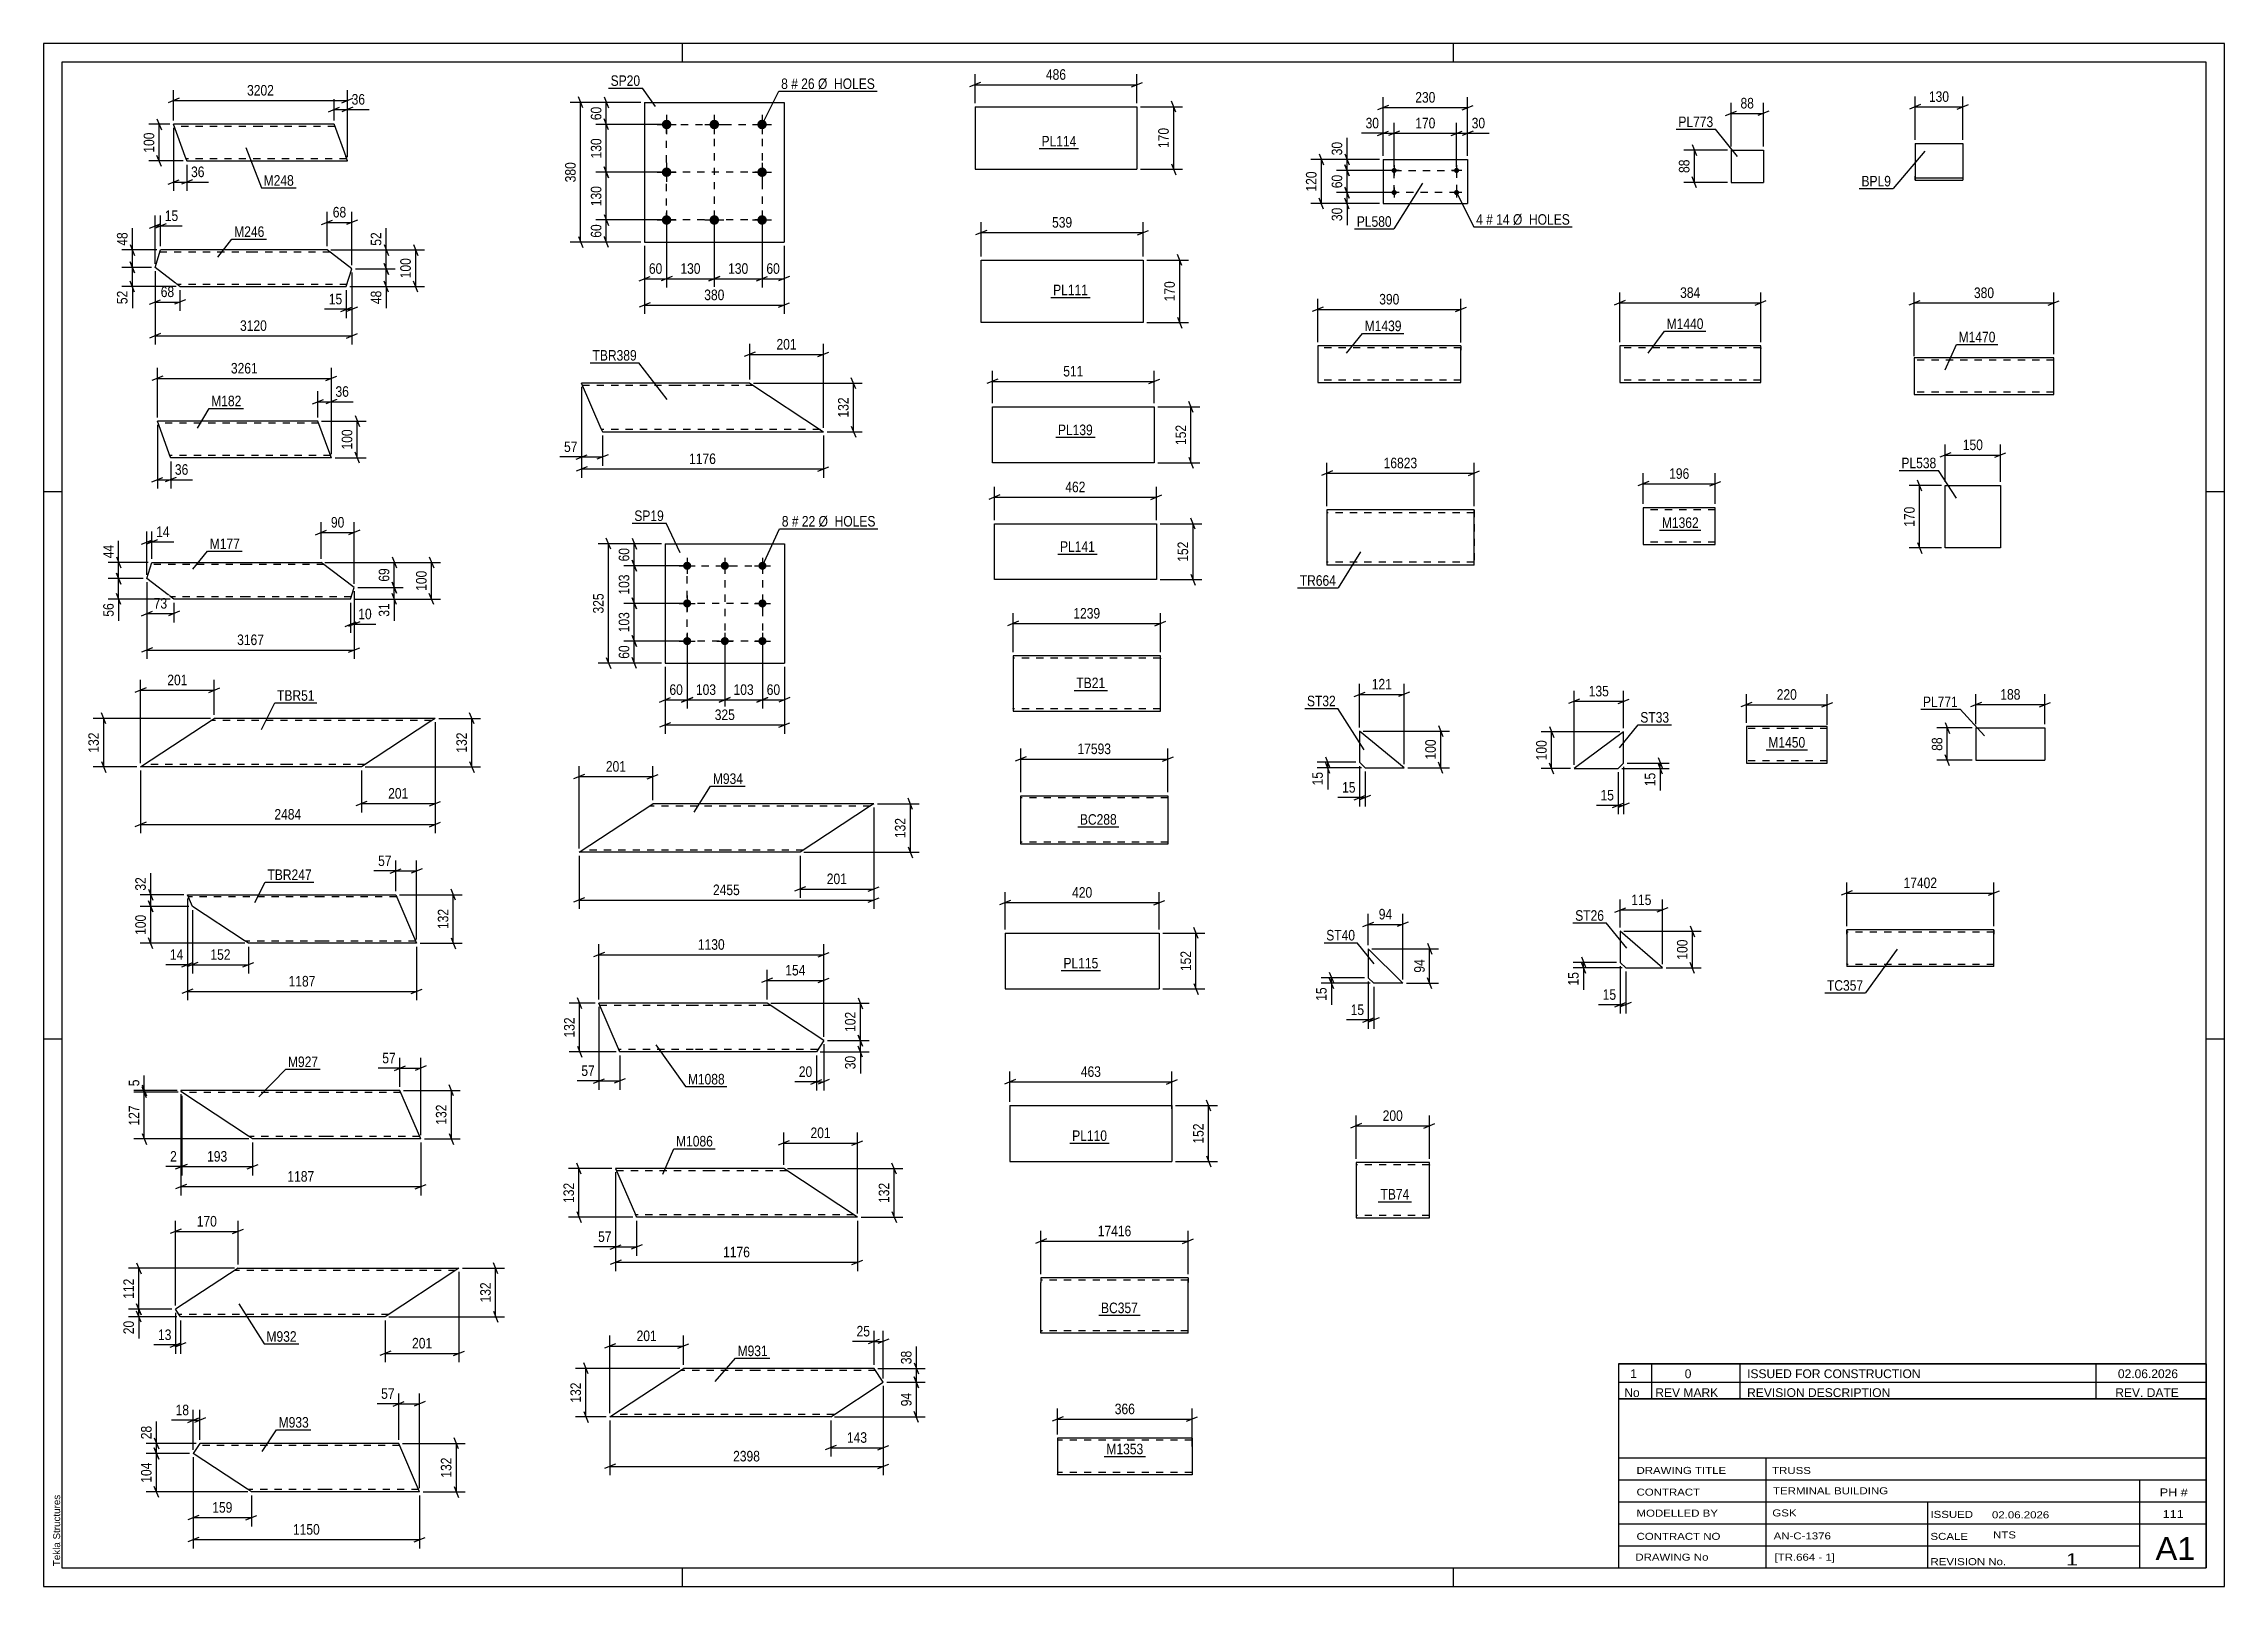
# Paper-space layout 'Layout1' of a CAD drawing. Header units: millimetres. Extents: x 0 to 594, y 0 to 420.
# The model-space entities are those that its viewports show. They can reach past a viewport. Long polylines and large blocks are cut down to what shows.
import ezdxf

# ---------------------------------------------------------------- set-up
doc = ezdxf.new("R2010")
doc.units = ezdxf.units.MM
doc.linetypes.add('DXK_LINE_DOT2', pattern=[3.9198, 1.9599, -1.9599])
doc.layers.add('Viewport layer', color=7, linetype='Continuous', plot=False)
doc.styles.add('Arial', font='ARIAL.TTF', dxfattribs={"height": 0.2})
doc.styles.add('Arial Narrow', font='ARIALN.TTF', dxfattribs={"height": 0.2})

# ---------------------------------------------------------------- blocks, each defined once
blk = doc.blocks.new('Unknown-570386779-1132')
at = {"color": 5, "linetype": 'Continuous'}
for p, q in [((594, 420), (0, 420)), ((0, 420), (0, 0)), ((174, 415), (174, 420)), ((384, 415), (384, 420)), ((594, 0), (594, 420)), ((589, 415), (5, 415)), ((5, 415), (5, 5)), ((589, 5), (589, 415)), ((5, 298), (0, 298)), ((594, 298), (589, 298)), ((5, 149), (0, 149)), ((594, 149), (589, 149)), ((0, 0), (594, 0)), ((5, 5), (589, 5)), ((174, 0), (174, 5)), ((384, 0), (384, 5))]:
    blk.add_line(p, q, dxfattribs=at)
at = {"color": 174, "linetype": 'Continuous', "style": 'Arial'}
blk.add_text('Tekla Structures', height=1.9102, rotation=90, dxfattribs=at).set_placement((4.5, 5.5))
blk = doc.blocks.new('Part-570386779-10091 - 10075')
at = {"color": 2, "linetype": 'Continuous'}
for p, q in [((360.8, 173.6), (360.8, 165.7)), ((360.8, 173.6), (370.2, 164.2)), ((360.8, 165.7), (362.3, 164.2)), ((370.2, 164.2), (362.3, 164.2))]:
    blk.add_line(p, q, dxfattribs=at)
blk = doc.blocks.new('Part-570386779-7824 - 7808')
at = {"color": 2, "linetype": 'Continuous'}
for p, q in [((76.93, 135.03), (37.4, 135.03)), ((37.62, 134.53), (37.4, 135.03)), ((55.8, 122.57), (37.62, 134.53)), ((97.03, 135.03), (77.03, 135.03)), ((102.72, 121.83), (97.03, 135.03)), ((56.93, 121.83), (55.8, 122.57)), ((76.93, 121.83), (56.93, 121.83)), ((102.72, 121.83), (77.03, 121.83))]:
    blk.add_line(p, q, dxfattribs=at)
at = {"color": 7, "linetype": 'DXK_LINE_DOT2'}
for p, q in [((76.93, 134.43), (37.77, 134.43)), ((97.29, 134.43), (77.03, 134.43)), ((55.95, 122.47), (56.02, 122.43)), ((76.93, 122.43), (56.02, 122.43)), ((102.46, 122.43), (77.03, 122.43)), ((102.46, 122.43), (102.44, 122.47))]:
    blk.add_line(p, q, dxfattribs=at)
blk = doc.blocks.new('Bolt-570386779-9736 - 9702')
at = {"linetype": 'Continuous'}
for points in [[(367.86, 384.77, -1), (367.86, 386.17, -1)], [(384.86, 384.77, -1), (384.86, 386.17, -1)], [(367.86, 378.77, -1), (367.86, 380.17, -1)], [(384.86, 378.77, -1), (384.86, 380.17, -1)]]:
    blk.add_hatch(color=1, dxfattribs=at).paths.add_polyline_path(points)
at = {"color": 1, "linetype": 'Continuous'}
for p, q in [((367.86, 386.87), (367.86, 384.07)), ((384.86, 386.87), (384.86, 384.07)), ((369.26, 385.47), (366.46, 385.47)), ((367.86, 380.87), (367.86, 378.07)), ((386.26, 385.47), (383.46, 385.47)), ((384.86, 380.87), (384.86, 378.07)), ((369.26, 379.47), (366.46, 379.47)), ((386.26, 379.47), (383.46, 379.47))]:
    blk.add_line(p, q, dxfattribs=at)
blk = doc.blocks.new('Part-570386779-9751 - 9702')
at = {"color": 2, "linetype": 'Continuous'}
for p, q in [((364.86, 388.47), (364.86, 376.47)), ((364.86, 388.47), (387.86, 388.47)), ((387.86, 388.47), (387.86, 376.47)), ((364.86, 376.47), (387.86, 376.47))]:
    blk.add_line(p, q, dxfattribs=at)
blk = doc.blocks.new('Part-570386779-17994 - 17993')
at = {"color": 2, "linetype": 'Continuous'}
for p, q in [((59.03, 398.05), (35.39, 398.05)), ((38.59, 389.25), (35.39, 398.05)), ((79.13, 398.05), (59.13, 398.05)), ((79.13, 398.05), (79.16, 397.96)), ((79.16, 397.96), (82.33, 389.25)), ((38.9, 388.41), (38.59, 389.25)), ((39, 388.15), (38.9, 388.41)), ((39.03, 388.05), (39, 388.15)), ((39.03, 388.05), (59.03, 388.05)), ((59.13, 388.05), (82.77, 388.05)), ((82.77, 388.05), (82.33, 389.25))]:
    blk.add_line(p, q, dxfattribs=at)
at = {"color": 7, "linetype": 'DXK_LINE_DOT2'}
for p, q in [((59.03, 397.45), (35.61, 397.45)), ((79.35, 397.45), (59.13, 397.45)), ((59.03, 388.65), (38.81, 388.65)), ((38.9, 388.41), (39.03, 388.05)), ((82.55, 388.65), (59.13, 388.65)), ((82.74, 388.15), (82.64, 388.41)), ((82.77, 388.05), (82.74, 388.15))]:
    blk.add_line(p, q, dxfattribs=at)
blk = doc.blocks.new('Part-570386779-9984 - 9968')
at = {"color": 2, "linetype": 'Continuous'}
for p, q in [((485.82, 234.13), (463.8, 234.13)), ((463.8, 234.13), (463.8, 224.22)), ((485.82, 224.13), (485.82, 234.13)), ((463.8, 224.22), (463.8, 224.13)), ((463.8, 224.13), (485.82, 224.13))]:
    blk.add_line(p, q, dxfattribs=at)
at = {"color": 7, "linetype": 'DXK_LINE_DOT2'}
for p, q in [((485.82, 233.53), (463.8, 233.53)), ((463.8, 224.73), (463.8, 224.78)), ((485.82, 224.73), (463.8, 224.73)), ((485.82, 224.73), (485.82, 224.78))]:
    blk.add_line(p, q, dxfattribs=at)
blk = doc.blocks.new('Part-570386779-7383 - 7367')
at = {"color": 2, "linetype": 'Continuous'}
for p, q in [((26.39, 223.11), (46.46, 236.31)), ((66.46, 236.31), (46.46, 236.31)), ((106.63, 236.31), (66.56, 236.31)), ((105.5, 235.57), (86.56, 223.11)), ((106.63, 236.31), (105.5, 235.57)), ((66.46, 223.11), (26.39, 223.11)), ((86.56, 223.11), (66.56, 223.11))]:
    blk.add_line(p, q, dxfattribs=at)
at = {"color": 7, "linetype": 'DXK_LINE_DOT2'}
for p, q in [((66.46, 235.71), (45.55, 235.71)), ((105.72, 235.71), (66.56, 235.71)), ((27.31, 223.71), (27.38, 223.76)), ((66.46, 223.71), (27.31, 223.71)), ((87.47, 223.71), (66.56, 223.71))]:
    blk.add_line(p, q, dxfattribs=at)
blk = doc.blocks.new('Part-570386779-9856 - 9840')
at = {"color": 2, "linetype": 'Continuous'}
for p, q in [((386.05, 337.74), (347.04, 337.74)), ((347.04, 337.74), (347.04, 327.83)), ((386.05, 337.74), (386.05, 337.64)), ((386.05, 337.64), (386.05, 337.38)), ((386.05, 337.38), (386.05, 336.54)), ((386.05, 328.94), (386.05, 336.54)), ((347.04, 327.83), (347.04, 327.74)), ((347.04, 327.74), (386.05, 327.74)), ((386.05, 327.74), (386.05, 328.94))]:
    blk.add_line(p, q, dxfattribs=at)
at = {"color": 7, "linetype": 'DXK_LINE_DOT2'}
for p, q in [((386.05, 337.14), (347.04, 337.14)), ((386.05, 337.38), (386.05, 337.14)), ((386.05, 336.54), (386.05, 336.99)), ((347.04, 328.34), (347.04, 328.38)), ((386.05, 328.34), (347.04, 328.34)), ((386.05, 328.38), (386.05, 328.71)), ((386.05, 328.34), (386.05, 328.38))]:
    blk.add_line(p, q, dxfattribs=at)
blk = doc.blocks.new('Part-570386779-18023 - 18022')
at = {"color": 2, "linetype": 'Continuous'}
for p, q in [((30.35, 359.06), (31.87, 363.86)), ((57.11, 363.86), (31.87, 363.86)), ((77.21, 363.86), (57.21, 363.86)), ((83.97, 358.66), (77.21, 363.86)), ((37.11, 353.86), (30.35, 359.06)), ((82.45, 353.86), (83.97, 358.66)), ((37.11, 353.86), (57.11, 353.86)), ((57.21, 353.86), (82.45, 353.86))]:
    blk.add_line(p, q, dxfattribs=at)
at = {"color": 7, "linetype": 'DXK_LINE_DOT2'}
for p, q in [((57.11, 363.26), (31.68, 363.26)), ((77.99, 363.26), (57.21, 363.26)), ((57.11, 354.46), (36.33, 354.46)), ((82.64, 354.46), (57.21, 354.46))]:
    blk.add_line(p, q, dxfattribs=at)
blk = doc.blocks.new('Part-570386779-10016 - 10000')
at = {"color": 2, "linetype": 'Continuous'}
for p, q in [((459.63, 391.01), (459.63, 382.21)), ((459.63, 391.01), (468.43, 391.01)), ((468.43, 391.01), (468.43, 382.21)), ((459.63, 382.21), (468.43, 382.21))]:
    blk.add_line(p, q, dxfattribs=at)
blk = doc.blocks.new('Part-570386779-7492 - 7476')
at = {"color": 2, "linetype": 'Continuous'}
for p, q in [((40.55, 185.12), (39.18, 188.29)), ((39.18, 188.29), (75.8, 188.29)), ((54.67, 175.83), (40.55, 185.12)), ((75.9, 188.29), (95.9, 188.29)), ((95.9, 188.29), (101.59, 175.09)), ((55.8, 175.09), (54.67, 175.83)), ((75.8, 175.09), (55.8, 175.09)), ((101.59, 175.09), (75.9, 175.09))]:
    blk.add_line(p, q, dxfattribs=at)
at = {"color": 7, "linetype": 'DXK_LINE_DOT2'}
for p, q in [((75.8, 187.69), (39.44, 187.69)), ((96.15, 187.69), (75.9, 187.69)), ((75.8, 175.69), (54.88, 175.69)), ((101.33, 175.69), (75.9, 175.69)), ((101.33, 175.69), (101.31, 175.73))]:
    blk.add_line(p, q, dxfattribs=at)
blk = doc.blocks.new('Part-570386779-9888 - 9872')
at = {"color": 2, "linetype": 'Continuous'}
for p, q in [((467.71, 337.77), (429.3, 337.77)), ((429.3, 337.77), (429.3, 327.86)), ((467.71, 328.97), (467.71, 337.77)), ((429.3, 327.86), (429.3, 327.77)), ((429.3, 327.77), (467.71, 327.77)), ((467.71, 327.77), (467.71, 328.97))]:
    blk.add_line(p, q, dxfattribs=at)
at = {"color": 7, "linetype": 'DXK_LINE_DOT2'}
for p, q in [((467.71, 337.17), (429.3, 337.17)), ((467.71, 337.17), (467.71, 337.13)), ((467.71, 337.13), (467.71, 337.17)), ((467.71, 337.03), (467.71, 337.13)), ((467.71, 337.13), (467.71, 337.03)), ((429.3, 328.37), (429.3, 328.42)), ((467.71, 328.37), (429.3, 328.37)), ((467.71, 328.42), (467.71, 328.74)), ((467.71, 328.37), (467.71, 328.42))]:
    blk.add_line(p, q, dxfattribs=at)
blk = doc.blocks.new('Part-570386779-18031 - 18030')
at = {"color": 2, "linetype": 'Continuous'}
for p, q in [((54.63, 317.25), (30.99, 317.25)), ((34.6, 307.34), (30.99, 317.25)), ((74.73, 317.25), (54.73, 317.25)), ((77.93, 308.45), (74.73, 317.25)), ((34.63, 307.25), (34.6, 307.34)), ((54.63, 307.25), (34.63, 307.25)), ((78.37, 307.25), (54.73, 307.25)), ((78.37, 307.25), (77.93, 308.45))]:
    blk.add_line(p, q, dxfattribs=at)
at = {"color": 7, "linetype": 'DXK_LINE_DOT2'}
for p, q in [((54.63, 316.65), (31.21, 316.65)), ((74.95, 316.65), (54.73, 316.65)), ((54.63, 307.85), (34.41, 307.85)), ((34.5, 307.6), (34.63, 307.25)), ((78.15, 307.85), (54.73, 307.85)), ((78.34, 307.34), (78.24, 307.6)), ((78.37, 307.25), (78.34, 307.34))]:
    blk.add_line(p, q, dxfattribs=at)
blk = doc.blocks.new('Part-570386779-10059 - 10043')
at = {"color": 2, "linetype": 'Continuous'}
for p, q in [((509.76, 392.8), (509.76, 382.85)), ((509.76, 392.8), (522.76, 392.8)), ((522.76, 392.8), (522.76, 392.76)), ((522.76, 392.76), (522.76, 382.85)), ((522.76, 383.4), (509.76, 383.4)), ((509.76, 382.85), (509.76, 382.8)), ((509.76, 382.8), (522.76, 382.8)), ((522.76, 382.8), (522.76, 382.85))]:
    blk.add_line(p, q, dxfattribs=at)
at = {"color": 7, "linetype": 'DXK_LINE_DOT2'}
for p, q in [((509.76, 382.8), (509.76, 383.93)), ((522.76, 382.8), (522.76, 382.85))]:
    blk.add_line(p, q, dxfattribs=at)
blk = doc.blocks.new('Part-570386779-7635 - 7619')
at = {"color": 2, "linetype": 'Continuous'}
for p, q in [((154.23, 46.15), (174.29, 59.35)), ((194.29, 59.35), (174.29, 59.35)), ((226.21, 59.35), (194.39, 59.35)), ((214.39, 46.15), (228.7, 55.57)), ((228.7, 55.57), (226.21, 59.35)), ((194.29, 46.15), (154.23, 46.15)), ((214.39, 46.15), (194.39, 46.15))]:
    blk.add_line(p, q, dxfattribs=at)
at = {"color": 7, "linetype": 'DXK_LINE_DOT2'}
for p, q in [((194.29, 58.75), (173.38, 58.75)), ((226.6, 58.75), (194.39, 58.75)), ((155.14, 46.75), (155.21, 46.8)), ((194.29, 46.75), (155.14, 46.75)), ((215.31, 46.75), (194.39, 46.75))]:
    blk.add_line(p, q, dxfattribs=at)
blk = doc.blocks.new('Part-570386779-9920 - 9904')
at = {"color": 2, "linetype": 'Continuous'}
for p, q in [((455.32, 293.67), (435.71, 293.67)), ((435.71, 293.67), (435.71, 283.76)), ((455.32, 283.67), (455.32, 293.67)), ((435.71, 283.76), (435.71, 283.67)), ((435.71, 283.67), (455.32, 283.67))]:
    blk.add_line(p, q, dxfattribs=at)
at = {"color": 7, "linetype": 'DXK_LINE_DOT2'}
for p, q in [((455.32, 293.07), (435.71, 293.07)), ((435.71, 284.27), (435.71, 284.32)), ((455.32, 284.27), (435.71, 284.27)), ((455.32, 284.27), (455.32, 284.32))]:
    blk.add_line(p, q, dxfattribs=at)
blk = doc.blocks.new('Part-570386779-18039 - 18038')
at = {"color": 2, "linetype": 'Continuous'}
for p, q in [((28.15, 274.37), (29.52, 278.77)), ((35.49, 268.77), (28.15, 274.37)), ((29.52, 278.77), (55.49, 278.77)), ((55.59, 278.77), (75.59, 278.77)), ((84.59, 271.92), (75.59, 278.77)), ((55.49, 268.77), (35.49, 268.77)), ((83.61, 268.77), (55.59, 268.77)), ((83.61, 268.77), (84.59, 271.92))]:
    blk.add_line(p, q, dxfattribs=at)
at = {"color": 7, "linetype": 'DXK_LINE_DOT2'}
for p, q in [((55.49, 278.17), (29.33, 278.17)), ((76.38, 278.17), (55.59, 278.17)), ((55.49, 269.37), (34.71, 269.37)), ((83.79, 269.37), (55.59, 269.37))]:
    blk.add_line(p, q, dxfattribs=at)
blk = doc.blocks.new('Part-570386779-10150 - 10134')
at = {"color": 2, "linetype": 'Continuous'}
for p, q in [((526.31, 233.7), (526.31, 224.9)), ((526.31, 233.7), (545.11, 233.7)), ((545.11, 233.7), (545.11, 224.9)), ((526.31, 224.9), (545.11, 224.9))]:
    blk.add_line(p, q, dxfattribs=at)
blk = doc.blocks.new('Part-570386779-7955 - 7939')
at = {"color": 2, "linetype": 'Continuous'}
for p, q in [((52.96, 86.62), (35.94, 75.43)), ((52.96, 86.62), (72.96, 86.62)), ((73.06, 86.62), (113.13, 86.62)), ((112, 85.88), (93.06, 73.42)), ((113.13, 86.62), (112, 85.88)), ((37.26, 73.42), (35.94, 75.43)), ((72.96, 73.42), (37.26, 73.42)), ((93.06, 73.42), (73.06, 73.42))]:
    blk.add_line(p, q, dxfattribs=at)
at = {"color": 7, "linetype": 'DXK_LINE_DOT2'}
for p, q in [((72.96, 86.02), (52.05, 86.02)), ((112.22, 86.02), (73.06, 86.02)), ((72.96, 74.02), (36.86, 74.02)), ((93.97, 74.02), (73.06, 74.02))]:
    blk.add_line(p, q, dxfattribs=at)
blk = doc.blocks.new('Part-570386779-10195 - 10177')
at = {"color": 2, "linetype": 'Continuous'}
for p, q in [((491.13, 177.54), (491.13, 178.74)), ((491.13, 178.74), (491.13, 178.74)), ((511.13, 178.74), (491.13, 178.74)), ((531.23, 178.74), (511.23, 178.74)), ((531.23, 178.74), (531.23, 178.74)), ((531.23, 178.74), (531.23, 178.65)), ((531.23, 178.65), (531.23, 178.39)), ((531.23, 178.39), (531.23, 177.54)), ((491.13, 177.54), (491.13, 168.74)), ((531.23, 168.74), (531.23, 177.54)), ((491.13, 168.74), (491.13, 168.74)), ((511.13, 168.74), (491.13, 168.74)), ((531.23, 168.74), (511.23, 168.74)), ((531.23, 168.74), (531.23, 168.74))]:
    blk.add_line(p, q, dxfattribs=at)
at = {"color": 7, "linetype": 'DXK_LINE_DOT2'}
for p, q in [((491.13, 178.74), (491.13, 168.74)), ((491.13, 178.74), (491.13, 178.74)), ((531.23, 168.74), (531.23, 178.74)), ((511.13, 178.14), (491.13, 178.14)), ((491.13, 178.1), (491.13, 178.14)), ((491.13, 178), (491.13, 178.1)), ((491.13, 177.97), (491.13, 178)), ((491.13, 177.77), (491.13, 177.97)), ((531.23, 178.14), (511.23, 178.14)), ((531.23, 178.14), (531.23, 178.14)), ((531.23, 178), (531.23, 177.54)), ((491.13, 169.39), (491.13, 169.48)), ((511.13, 169.34), (491.13, 169.34)), ((491.13, 168.74), (491.13, 168.74)), ((531.23, 169.34), (511.23, 169.34)), ((531.23, 169.39), (531.23, 169.48)), ((531.23, 169.34), (531.23, 169.39)), ((531.23, 169.34), (531.23, 169.34))]:
    blk.add_line(p, q, dxfattribs=at)
blk = doc.blocks.new('Part-570386779-8183 - 8167')
at = {"color": 2, "linetype": 'Continuous'}
for p, q in [((42.56, 38.93), (40.74, 36.17)), ((55.5, 26.47), (40.74, 36.17)), ((76.62, 38.93), (42.56, 38.93)), ((96.72, 38.93), (76.72, 38.93)), ((102.42, 25.73), (96.72, 38.93)), ((56.62, 25.73), (55.5, 26.47)), ((76.62, 25.73), (56.62, 25.73)), ((102.42, 25.73), (76.72, 25.73))]:
    blk.add_line(p, q, dxfattribs=at)
at = {"color": 7, "linetype": 'DXK_LINE_DOT2'}
for p, q in [((76.62, 38.33), (42.16, 38.33)), ((96.98, 38.33), (76.72, 38.33)), ((76.62, 26.33), (55.71, 26.33)), ((102.16, 26.33), (76.72, 26.33)), ((102.16, 26.33), (102.14, 26.37))]:
    blk.add_line(p, q, dxfattribs=at)
blk = doc.blocks.new('Part-570386779-10228 - 10212')
at = {"color": 2, "linetype": 'Continuous'}
for p, q in [((429.45, 178.35), (429.45, 169.85)), ((440.95, 168.35), (429.45, 178.35)), ((429.45, 169.85), (430.95, 168.35)), ((430.95, 168.35), (440.95, 168.35))]:
    blk.add_line(p, q, dxfattribs=at)
blk = doc.blocks.new('Part-570386779-8320 - 8304')
at = {"color": 2, "linetype": 'Continuous'}
for p, q in [((145.86, 199.84), (165.93, 213.04)), ((185.93, 213.04), (165.93, 213.04)), ((226.1, 213.04), (186.03, 213.04)), ((224.97, 212.3), (206.03, 199.84)), ((226.1, 213.04), (224.97, 212.3)), ((185.93, 199.84), (145.86, 199.84)), ((206.03, 199.84), (186.03, 199.84))]:
    blk.add_line(p, q, dxfattribs=at)
at = {"color": 7, "linetype": 'DXK_LINE_DOT2'}
for p, q in [((185.93, 212.44), (165.02, 212.44)), ((225.18, 212.44), (186.03, 212.44)), ((146.77, 200.44), (146.84, 200.48)), ((185.93, 200.44), (146.77, 200.44)), ((206.94, 200.44), (186.03, 200.44))]:
    blk.add_line(p, q, dxfattribs=at)
blk = doc.blocks.new('Part-570386779-8477 - 8461')
at = {"color": 2, "linetype": 'Continuous'}
for p, q in [((284.08, 253.3), (264.08, 253.3)), ((264.08, 253.3), (264.08, 238.4)), ((304.18, 253.3), (284.18, 253.3)), ((304.18, 239.5), (304.18, 253.3)), ((264.08, 238.4), (264.08, 238.3)), ((264.08, 238.3), (284.08, 238.3)), ((284.18, 238.3), (304.18, 238.3)), ((304.18, 238.3), (304.18, 239.5))]:
    blk.add_line(p, q, dxfattribs=at)
at = {"color": 7, "linetype": 'DXK_LINE_DOT2'}
for p, q in [((284.08, 252.7), (264.08, 252.7)), ((304.18, 252.7), (284.18, 252.7)), ((304.18, 252.7), (304.18, 252.66)), ((304.18, 252.66), (304.18, 252.7)), ((304.18, 252.56), (304.18, 252.66)), ((304.18, 252.66), (304.18, 252.56)), ((264.08, 238.9), (264.08, 238.95)), ((284.08, 238.9), (264.08, 238.9)), ((304.18, 238.9), (284.18, 238.9)), ((304.18, 238.95), (304.18, 239.27)), ((304.18, 238.9), (304.18, 238.95))]:
    blk.add_line(p, q, dxfattribs=at)
blk = doc.blocks.new('Part-570386779-8512 - 8494')
at = {"color": 2, "linetype": 'Continuous'}
for p, q in [((266.14, 214.04), (266.14, 215.24)), ((266.14, 215.24), (286.14, 215.24)), ((266.14, 202.78), (266.14, 214.04)), ((286.24, 215.24), (306.24, 215.24)), ((306.24, 215.24), (306.24, 215.15)), ((306.24, 215.15), (306.24, 214.04)), ((306.24, 214.04), (306.24, 202.04)), ((266.14, 202.13), (266.14, 202.78)), ((266.14, 202.04), (266.14, 202.13)), ((286.14, 202.04), (266.14, 202.04)), ((306.24, 202.04), (286.24, 202.04))]:
    blk.add_line(p, q, dxfattribs=at)
at = {"color": 7, "linetype": 'DXK_LINE_DOT2'}
for p, q in [((286.14, 214.64), (266.14, 214.64)), ((306.24, 214.64), (286.24, 214.64)), ((306.24, 214.89), (306.24, 214.04)), ((266.14, 202.78), (266.14, 202.39)), ((266.14, 202.64), (266.14, 202.68)), ((286.14, 202.64), (266.14, 202.64)), ((266.14, 202.04), (266.14, 202.04)), ((306.24, 202.64), (286.24, 202.64)), ((306.24, 202.68), (306.24, 202.78)), ((306.24, 202.64), (306.24, 202.68)), ((306.24, 202.64), (306.24, 202.68))]:
    blk.add_line(p, q, dxfattribs=at)
blk = doc.blocks.new('Bolt-570386779-8563 - 8529')
at = {"linetype": 'Continuous'}
for points in [[(175.29, 278.95, -1), (175.29, 276.75, -1)], [(185.54, 278.95, -1), (185.54, 276.75, -1)], [(195.79, 278.95, -1), (195.79, 276.75, -1)], [(175.29, 268.7, -1), (175.29, 266.5, -1)], [(195.79, 268.7, -1), (195.79, 266.5, -1)], [(175.29, 258.45, -1), (175.29, 256.25, -1)], [(185.54, 258.45, -1), (185.54, 256.25, -1)], [(195.79, 258.45, -1), (195.79, 256.25, -1)]]:
    blk.add_hatch(color=1, dxfattribs=at).paths.add_polyline_path(points)
at = {"color": 1, "linetype": 'Continuous'}
for p, q in [((175.29, 280.05), (175.29, 275.65)), ((185.54, 280.05), (185.54, 275.65)), ((195.79, 280.05), (195.79, 275.65)), ((173.09, 277.85), (177.49, 277.85)), ((183.34, 277.85), (187.74, 277.85)), ((193.59, 277.85), (197.99, 277.85)), ((173.09, 267.6), (177.49, 267.6)), ((175.29, 269.8), (175.29, 265.4)), ((193.59, 267.6), (197.99, 267.6)), ((195.79, 269.8), (195.79, 265.4)), ((173.09, 257.35), (177.49, 257.35)), ((175.29, 259.55), (175.29, 255.15)), ((183.34, 257.35), (187.74, 257.35)), ((185.54, 259.55), (185.54, 255.15)), ((193.59, 257.35), (197.99, 257.35)), ((195.79, 259.55), (195.79, 255.15))]:
    blk.add_line(p, q, dxfattribs=at)
blk = doc.blocks.new('Part-570386779-8578 - 8529')
at = {"color": 2, "linetype": 'Continuous'}
for p, q in [((169.29, 283.85), (169.29, 251.35)), ((169.29, 283.85), (201.79, 283.85)), ((201.79, 283.85), (201.79, 251.35)), ((169.29, 251.35), (201.79, 251.35))]:
    blk.add_line(p, q, dxfattribs=at)
blk = doc.blocks.new('Part-570386779-8673 - 8655')
at = {"color": 2, "linetype": 'Continuous'}
for p, q in [((349.53, 293.06), (349.53, 291.46)), ((369.53, 293.06), (349.53, 293.06)), ((349.53, 291.46), (349.53, 278.06)), ((389.63, 293.06), (369.63, 293.06)), ((389.63, 293.06), (389.63, 293.06)), ((389.63, 292.94), (389.63, 293.06)), ((389.63, 278.06), (389.63, 292.94)), ((369.53, 278.06), (349.53, 278.06)), ((389.63, 278.06), (369.63, 278.06)), ((389.63, 278.06), (389.63, 278.06))]:
    blk.add_line(p, q, dxfattribs=at)
at = {"color": 7, "linetype": 'DXK_LINE_DOT2'}
for p, q in [((369.53, 292.26), (349.53, 292.26)), ((389.63, 292.26), (369.63, 292.26)), ((389.63, 293.06), (389.63, 278.18)), ((389.63, 293.06), (389.63, 293.06)), ((389.63, 292.26), (389.63, 291.46)), ((389.63, 292.26), (389.63, 292.26)), ((349.53, 278.86), (349.53, 278.92)), ((369.53, 278.86), (349.53, 278.86)), ((389.63, 278.86), (369.63, 278.86)), ((389.63, 278.92), (389.63, 279.05)), ((389.63, 278.86), (389.63, 278.92)), ((389.63, 278.86), (389.63, 278.92)), ((389.63, 278.86), (389.63, 278.86)), ((389.63, 278.06), (389.63, 278.18)), ((389.63, 278.06), (389.63, 278.06))]:
    blk.add_line(p, q, dxfattribs=at)
blk = doc.blocks.new('Part-570386779-8708 - 8690')
at = {"color": 2, "linetype": 'Continuous'}
for p, q in [((271.65, 83.97), (271.65, 82.77)), ((291.65, 83.97), (271.65, 83.97)), ((311.75, 83.97), (291.75, 83.97)), ((311.75, 83.97), (311.75, 83.88)), ((311.75, 83.88), (311.75, 82.77)), ((271.65, 69.71), (271.65, 82.77)), ((311.75, 68.97), (311.75, 82.77)), ((271.65, 69.06), (271.65, 69.71)), ((271.65, 68.97), (271.65, 69.06)), ((291.65, 68.97), (271.65, 68.97)), ((311.75, 68.97), (291.75, 68.97))]:
    blk.add_line(p, q, dxfattribs=at)
at = {"color": 7, "linetype": 'DXK_LINE_DOT2'}
for p, q in [((291.65, 83.37), (271.65, 83.37)), ((311.75, 83.37), (291.75, 83.37)), ((311.75, 82.77), (311.75, 83.62)), ((271.65, 69.71), (271.65, 69.32)), ((271.65, 69.57), (271.65, 69.62)), ((291.65, 69.57), (271.65, 69.57)), ((271.65, 68.97), (271.65, 68.97)), ((311.75, 69.57), (291.75, 69.57)), ((311.75, 69.57), (311.75, 69.62))]:
    blk.add_line(p, q, dxfattribs=at)
blk = doc.blocks.new('Part-570386779-8774 - 8725')
at = {"color": 2, "linetype": 'Continuous'}
for p, q in [((163.69, 403.99), (163.69, 365.99)), ((163.69, 403.99), (201.69, 403.99)), ((201.69, 403.99), (201.69, 365.99)), ((163.69, 365.99), (201.69, 365.99))]:
    blk.add_line(p, q, dxfattribs=at)
blk = doc.blocks.new('Bolt-570386779-8759 - 8725')
at = {"linetype": 'Continuous'}
for points in [[(169.69, 399.29, -1), (169.69, 396.69, -1)], [(182.69, 399.29, -1), (182.69, 396.69, -1)], [(195.69, 399.29, -1), (195.69, 396.69, -1)], [(169.69, 386.29, -1), (169.69, 383.69, -1)], [(195.69, 386.29, -1), (195.69, 383.69, -1)], [(169.69, 373.29, -1), (169.69, 370.69, -1)], [(182.69, 373.29, -1), (182.69, 370.69, -1)], [(195.69, 373.29, -1), (195.69, 370.69, -1)]]:
    blk.add_hatch(color=1, dxfattribs=at).paths.add_polyline_path(points)
at = {"color": 1, "linetype": 'Continuous'}
for p, q in [((167.09, 397.99), (172.29, 397.99)), ((169.69, 400.59), (169.69, 395.39)), ((180.09, 397.99), (185.29, 397.99)), ((182.69, 400.59), (182.69, 395.39)), ((193.09, 397.99), (198.29, 397.99)), ((195.69, 400.59), (195.69, 395.39)), ((169.69, 387.59), (169.69, 382.39)), ((195.69, 387.59), (195.69, 382.39)), ((167.09, 384.99), (172.29, 384.99)), ((193.09, 384.99), (198.29, 384.99)), ((169.69, 374.59), (169.69, 369.39)), ((182.69, 374.59), (182.69, 369.39)), ((195.69, 374.59), (195.69, 369.39)), ((167.09, 371.99), (172.29, 371.99)), ((180.09, 371.99), (185.29, 371.99)), ((193.09, 371.99), (198.29, 371.99))]:
    blk.add_line(p, q, dxfattribs=at)
blk = doc.blocks.new('Part-570386779-8867 - 8851')
at = {"color": 2, "linetype": 'Continuous'}
for p, q in [((172.23, 327.56), (146.53, 327.56)), ((151.91, 315.1), (146.53, 327.56)), ((192.33, 327.56), (172.33, 327.56)), ((192.33, 327.56), (212.39, 314.36)), ((152.19, 314.45), (151.91, 315.1)), ((152.19, 314.45), (152.23, 314.36)), ((152.23, 314.36), (172.23, 314.36)), ((172.33, 314.36), (212.39, 314.36))]:
    blk.add_line(p, q, dxfattribs=at)
at = {"color": 7, "linetype": 'DXK_LINE_DOT2'}
for p, q in [((172.23, 326.96), (146.79, 326.96)), ((193.24, 326.96), (172.33, 326.96)), ((151.91, 315.1), (152.08, 314.71)), ((151.97, 314.96), (151.95, 315)), ((172.23, 314.96), (151.97, 314.96)), ((211.48, 314.96), (172.33, 314.96)), ((211.21, 315.13), (211.27, 315.1)), ((211.41, 315), (211.48, 314.96))]:
    blk.add_line(p, q, dxfattribs=at)
blk = doc.blocks.new('Part-570386779-8976 - 8960')
at = {"color": 2, "linetype": 'Continuous'}
for p, q in [((253.71, 402.82), (253.71, 385.82)), ((253.71, 402.82), (275.71, 402.82)), ((275.81, 402.82), (297.81, 402.82)), ((297.81, 402.82), (297.81, 385.82)), ((253.71, 385.82), (275.71, 385.82)), ((275.81, 385.82), (297.81, 385.82))]:
    blk.add_line(p, q, dxfattribs=at)
blk = doc.blocks.new('Part-570386779-9020 - 9004')
at = {"color": 2, "linetype": 'Continuous'}
for p, q in [((261.9, 177.85), (261.9, 162.65)), ((261.9, 177.85), (303.88, 177.85)), ((303.88, 177.85), (303.88, 162.65)), ((261.9, 162.65), (303.88, 162.65))]:
    blk.add_line(p, q, dxfattribs=at)
blk = doc.blocks.new('Part-570386779-9063 - 9047')
at = {"color": 2, "linetype": 'Continuous'}
for p, q in [((263.21, 130.87), (263.21, 115.67)), ((263.21, 130.87), (285.21, 130.87)), ((285.31, 130.87), (307.31, 130.87)), ((307.31, 130.87), (307.31, 115.67)), ((263.21, 115.67), (285.21, 115.67)), ((285.31, 115.67), (307.31, 115.67))]:
    blk.add_line(p, q, dxfattribs=at)
blk = doc.blocks.new('Part-570386779-9107 - 9091')
at = {"color": 2, "linetype": 'Continuous'}
for p, q in [((255.37, 344.07), (255.37, 361.07)), ((255.37, 361.07), (277.37, 361.07)), ((277.47, 361.07), (299.47, 361.07)), ((299.47, 361.07), (299.47, 344.07)), ((277.37, 344.07), (255.37, 344.07)), ((299.47, 344.07), (277.47, 344.07))]:
    blk.add_line(p, q, dxfattribs=at)
blk = doc.blocks.new('Part-570386779-9151 - 9135')
at = {"color": 2, "linetype": 'Continuous'}
for p, q in [((176.94, 158.76), (151.25, 158.76)), ((156.62, 146.3), (151.25, 158.76)), ((197.04, 158.76), (177.04, 158.76)), ((212.49, 148.6), (197.04, 158.76)), ((212.49, 148.6), (210.49, 145.56)), ((156.9, 145.65), (156.62, 146.3)), ((156.94, 145.56), (156.9, 145.65)), ((176.94, 145.56), (156.94, 145.56)), ((210.49, 145.56), (177.04, 145.56))]:
    blk.add_line(p, q, dxfattribs=at)
at = {"color": 7, "linetype": 'DXK_LINE_DOT2'}
for p, q in [((176.94, 158.16), (151.51, 158.16)), ((197.95, 158.16), (177.04, 158.16)), ((156.62, 146.3), (156.79, 145.91)), ((156.68, 146.16), (156.66, 146.2)), ((176.94, 146.16), (156.68, 146.16)), ((156.94, 145.56), (156.94, 145.56)), ((210.89, 146.16), (177.04, 146.16))]:
    blk.add_line(p, q, dxfattribs=at)
blk = doc.blocks.new('Part-570386779-9290 - 9274')
at = {"color": 2, "linetype": 'Continuous'}
for p, q in [((181.5, 113.72), (155.81, 113.72)), ((155.81, 113.72), (161.18, 101.26)), ((201.6, 113.72), (181.6, 113.72)), ((221.67, 100.52), (201.6, 113.72)), ((161.46, 100.61), (161.18, 101.26)), ((161.5, 100.52), (161.46, 100.61)), ((181.5, 100.52), (161.5, 100.52)), ((221.67, 100.52), (181.6, 100.52))]:
    blk.add_line(p, q, dxfattribs=at)
at = {"color": 7, "linetype": 'DXK_LINE_DOT2'}
for p, q in [((181.5, 113.12), (156.07, 113.12)), ((202.51, 113.12), (181.6, 113.12)), ((161.18, 101.26), (161.35, 100.87)), ((161.24, 101.12), (161.22, 101.17)), ((181.5, 101.12), (161.24, 101.12)), ((220.76, 101.12), (181.6, 101.12)), ((220.49, 101.3), (220.54, 101.26)), ((220.69, 101.17), (220.76, 101.12))]:
    blk.add_line(p, q, dxfattribs=at)
blk = doc.blocks.new('Part-570386779-9399 - 9383')
at = {"color": 2, "linetype": 'Continuous'}
for p, q in [((258.42, 305.88), (258.42, 321.08)), ((258.42, 321.08), (280.42, 321.08)), ((280.52, 321.08), (302.52, 321.08)), ((302.52, 321.08), (302.52, 305.88)), ((280.42, 305.88), (258.42, 305.88)), ((302.52, 305.88), (280.52, 305.88))]:
    blk.add_line(p, q, dxfattribs=at)
blk = doc.blocks.new('Part-570386779-9443 - 9427')
at = {"color": 2, "linetype": 'Continuous'}
for p, q in [((258.99, 274.09), (258.99, 289.29)), ((258.99, 289.29), (280.99, 289.29)), ((281.09, 289.29), (303.09, 289.29)), ((303.09, 289.29), (303.09, 274.09)), ((280.99, 274.09), (258.99, 274.09)), ((303.09, 274.09), (281.09, 274.09))]:
    blk.add_line(p, q, dxfattribs=at)
blk = doc.blocks.new('Part-570386779-9488 - 9471')
at = {"color": 2, "linetype": 'Continuous'}
for p, q in [((377.48, 115.37), (357.48, 115.37)), ((357.48, 115.37), (357.48, 100.46)), ((377.48, 101.57), (377.48, 115.37)), ((377.48, 100.37), (377.48, 101.57)), ((357.48, 100.46), (357.48, 100.37)), ((357.48, 100.37), (377.48, 100.37))]:
    blk.add_line(p, q, dxfattribs=at)
at = {"color": 7, "linetype": 'DXK_LINE_DOT2'}
for p, q in [((377.48, 114.77), (357.48, 114.77)), ((377.48, 114.72), (377.48, 114.63)), ((357.48, 100.97), (357.48, 101.01)), ((377.48, 101.01), (377.48, 101.34)), ((377.48, 100.97), (377.48, 101.01)), ((377.48, 100.97), (357.48, 100.97))]:
    blk.add_line(p, q, dxfattribs=at)
blk = doc.blocks.new('Part-570386779-9520 - 9504')
at = {"color": 2, "linetype": 'Continuous'}
for p, q in [((517.99, 282.7), (517.99, 299.7)), ((517.99, 299.7), (532.99, 299.7)), ((532.99, 299.7), (532.99, 282.7)), ((532.99, 282.7), (517.99, 282.7))]:
    blk.add_line(p, q, dxfattribs=at)
blk = doc.blocks.new('Part-570386779-9563 - 9547')
at = {"color": 2, "linetype": 'Continuous'}
for p, q in [((358.46, 232.84), (358.46, 224.34)), ((370.55, 222.84), (358.46, 232.84)), ((359.96, 222.84), (358.46, 224.34)), ((359.96, 222.84), (370.55, 222.84))]:
    blk.add_line(p, q, dxfattribs=at)
blk = doc.blocks.new('Part-570386779-9622 - 9606')
at = {"color": 2, "linetype": 'Continuous'}
for p, q in [((430.35, 232.62), (416.85, 222.62)), ((430.35, 224.12), (430.35, 232.62)), ((416.85, 222.62), (428.85, 222.62)), ((428.85, 222.62), (430.35, 224.12))]:
    blk.add_line(p, q, dxfattribs=at)
blk = doc.blocks.new('Part-570386779-9686 - 9670')
at = {"color": 2, "linetype": 'Continuous'}
for p, q in [((312.81, 40.37), (276.2, 40.37)), ((276.2, 40.37), (276.2, 30.46)), ((312.81, 40.37), (312.81, 30.37)), ((276.2, 30.37), (276.2, 30.46)), ((312.81, 30.37), (276.2, 30.37))]:
    blk.add_line(p, q, dxfattribs=at)
at = {"color": 7, "linetype": 'DXK_LINE_DOT2'}
for p, q in [((312.81, 39.77), (276.2, 39.77)), ((312.81, 40.27), (312.81, 40.37)), ((276.2, 30.97), (276.2, 31.01)), ((312.81, 30.97), (276.2, 30.97)), ((312.81, 30.97), (312.81, 31.01))]:
    blk.add_line(p, q, dxfattribs=at)
blk = doc.blocks.new('Part-570386779-9952 - 9936')
at = {"color": 2, "linetype": 'Continuous'}
for p, q in [((547.54, 334.47), (509.53, 334.47)), ((509.53, 334.47), (509.53, 324.56)), ((547.54, 324.47), (547.54, 334.47)), ((509.53, 324.56), (509.53, 324.47)), ((509.53, 324.47), (547.54, 324.47))]:
    blk.add_line(p, q, dxfattribs=at)
at = {"color": 7, "linetype": 'DXK_LINE_DOT2'}
for p, q in [((547.54, 333.87), (509.53, 333.87)), ((509.53, 325.07), (509.53, 325.12)), ((547.54, 325.07), (509.53, 325.07)), ((547.54, 325.07), (547.54, 325.12))]:
    blk.add_line(p, q, dxfattribs=at)
blk = doc.blocks.new('Rectangle-570386779-19592 - 9702')
at = {"color": 1, "linetype": 'DXK_LINE_DOT2'}
blk.add_lwpolyline([(367.86, 385.47), (384.86, 385.47), (384.86, 379.47), (367.86, 379.47), (367.86, 385.47)], close=True, dxfattribs=at)
blk = doc.blocks.new('Rectangle-570386779-19311 - 8529')
at = {"color": 1, "linetype": 'DXK_LINE_DOT2'}
blk.add_lwpolyline([(175.29, 277.85), (195.79, 277.85), (195.79, 257.35), (175.29, 257.35), (175.29, 277.85)], close=True, dxfattribs=at)
blk = doc.blocks.new('Rectangle-570386779-19225 - 8725')
at = {"color": 1, "linetype": 'DXK_LINE_DOT2'}
blk.add_lwpolyline([(169.69, 397.99), (195.69, 397.99), (195.69, 371.99), (169.69, 371.99), (169.69, 397.99)], close=True, dxfattribs=at)
blk = doc.blocks.new('Line-570386779-19321 - 8529')
at = {"color": 1, "linetype": 'DXK_LINE_DOT2'}
blk.add_line((185.54, 277.85), (185.54, 257.35), dxfattribs=at)
blk = doc.blocks.new('Line-570386779-19235 - 8725')
at = {"color": 1, "linetype": 'DXK_LINE_DOT2'}
blk.add_line((182.69, 397.99), (182.69, 371.99), dxfattribs=at)
blk = doc.blocks.new('Line-570386779-19328 - 8529')
at = {"color": 1, "linetype": 'DXK_LINE_DOT2'}
blk.add_line((195.79, 267.6), (175.29, 267.6), dxfattribs=at)
blk = doc.blocks.new('Line-570386779-19242 - 8725')
at = {"color": 1, "linetype": 'DXK_LINE_DOT2'}
blk.add_line((195.69, 384.99), (169.69, 384.99), dxfattribs=at)
blk = doc.blocks.new('StraightDimension-570386779-10111 - 10075')
at = {"color": 7, "linetype": 'Continuous'}
for p, q in [((359.3, 179.63), (362.3, 180.83)), ((360.8, 174.6), (360.8, 183.08)), ((360.8, 180.23), (370.2, 180.23)), ((371.7, 180.83), (368.7, 179.63)), ((370.2, 165.2), (370.2, 183.08))]:
    blk.add_line(p, q, dxfattribs=at)
at = {"color": 0}
blk.add_wipeout([(367.93, 180.98), (367.93, 185.18), (363.07, 185.18), (363.07, 180.98)], dxfattribs=at)
at = {"color": 3, "style": 'Arial Narrow'}
blk.add_text('94', height=2.863, dxfattribs=at).set_placement((363.67, 181.58))
blk = doc.blocks.new('StraightDimension-570386779-10093 - 10075')
at = {"color": 7, "linetype": 'Continuous'}
for p, q in [((361.8, 173.6), (379.93, 173.6)), ((376.93, 175.1), (378.13, 172.1)), ((377.53, 164.2), (377.53, 173.6)), ((371.2, 164.2), (379.93, 164.2)), ((378.13, 162.7), (376.93, 165.7))]:
    blk.add_line(p, q, dxfattribs=at)
at = {"color": 0}
blk.add_wipeout([(376.78, 171.32), (372.58, 171.32), (372.58, 166.47), (376.78, 166.47)], dxfattribs=at)
at = {"color": 3, "style": 'Arial Narrow'}
blk.add_text('94', height=2.863, rotation=90.00021, dxfattribs=at).set_placement((376.18, 167.07))
blk = doc.blocks.new('StraightDimension-570386779-10100 - 10075')
at = {"color": 7, "linetype": 'Continuous'}
for p, q in [((350.2, 167.2), (351.4, 164.2)), ((359.8, 165.7), (347.95, 165.7)), ((361.3, 164.2), (347.95, 164.2)), ((351.4, 162.7), (350.2, 165.7)), ((350.8, 164.2), (350.8, 165.7))]:
    blk.add_line(p, q, dxfattribs=at)
at = {"color": 0}
blk.add_wipeout([(350.05, 163.67), (345.85, 163.67), (345.85, 158.82), (350.05, 158.82)], dxfattribs=at)
at = {"color": 7, "linetype": 'Continuous'}
blk.add_line((350.8, 164.2), (350.8, 158.29), dxfattribs=at)
blk.add_line((350.8, 164.2), (350.8, 158.29), dxfattribs=at)
at = {"color": 3, "style": 'Arial Narrow'}
blk.add_text('15', height=2.863, rotation=90.00021, dxfattribs=at).set_placement((349.45, 159.42))
blk = doc.blocks.new('StraightDimension-570386779-10120 - 10075')
at = {"color": 7, "linetype": 'Continuous'}
for p, q in [((360.8, 164.7), (360.8, 151.8)), ((362.3, 163.2), (362.3, 151.8)), ((359.3, 153.6), (362.3, 154.8)), ((363.8, 154.8), (360.8, 153.6)), ((360.8, 154.2), (362.3, 154.2))]:
    blk.add_line(p, q, dxfattribs=at)
at = {"color": 0}
blk.add_wipeout([(360.28, 154.95), (360.28, 159.15), (355.42, 159.15), (355.42, 154.95)], dxfattribs=at)
at = {"color": 7, "linetype": 'Continuous'}
blk.add_line((360.8, 154.2), (354.9, 154.2), dxfattribs=at)
blk.add_line((360.8, 154.2), (354.9, 154.2), dxfattribs=at)
at = {"color": 3, "style": 'Arial Narrow'}
blk.add_text('15', height=2.863, dxfattribs=at).set_placement((356.02, 155.55))
blk = doc.blocks.new('StraightDimension-570386779-7922 - 7808')
at = {"color": 7, "linetype": 'Continuous'}
for p, q in [((97.03, 136.03), (97.03, 143.92)), ((102.72, 122.83), (102.72, 143.92)), ((95.53, 140.47), (98.53, 141.67)), ((97.03, 141.07), (102.72, 141.07)), ((104.22, 141.67), (101.22, 140.47))]:
    blk.add_line(p, q, dxfattribs=at)
at = {"color": 0}
blk.add_wipeout([(96.5, 141.82), (96.5, 146.02), (91.65, 146.02), (91.65, 141.82)], dxfattribs=at)
at = {"color": 7, "linetype": 'Continuous'}
blk.add_line((97.03, 141.07), (91.12, 141.07), dxfattribs=at)
blk.add_line((97.03, 141.07), (91.12, 141.07), dxfattribs=at)
at = {"color": 3, "style": 'Arial Narrow'}
blk.add_text('57', height=2.863, dxfattribs=at).set_placement((92.25, 142.42))
blk = doc.blocks.new('StraightDimension-570386779-7827 - 7808')
at = {"color": 7, "linetype": 'Continuous'}
for p, q in [((37.4, 134.03), (37.4, 106.43)), ((102.72, 120.83), (102.72, 106.43)), ((38.9, 109.43), (35.9, 108.23)), ((37.4, 108.83), (102.72, 108.83)), ((101.22, 108.23), (104.22, 109.43))]:
    blk.add_line(p, q, dxfattribs=at)
at = {"color": 0}
blk.add_wipeout([(74.32, 109.58), (74.32, 113.78), (65.8, 113.78), (65.8, 109.58)], dxfattribs=at)
at = {"color": 3, "style": 'Arial Narrow'}
blk.add_text('1187', height=2.863, dxfattribs=at).set_placement((66.4, 110.18))
blk = doc.blocks.new('StraightDimension-570386779-19042 - 7808')
at = {"color": 7, "linetype": 'Continuous'}
for p, q in [((36.4, 135.03), (24.55, 135.03)), ((36.62, 134.53), (24.55, 134.53)), ((26.8, 136.53), (28, 133.53)), ((28, 133.03), (26.8, 136.03)), ((27.4, 134.53), (27.4, 135.03))]:
    blk.add_line(p, q, dxfattribs=at)
at = {"color": 0}
blk.add_wipeout([(26.65, 138.58), (22.45, 138.58), (22.45, 135.55), (26.65, 135.55)], dxfattribs=at)
at = {"color": 7, "linetype": 'Continuous'}
blk.add_line((27.4, 135.03), (27.4, 139.11), dxfattribs=at)
blk.add_line((27.4, 135.03), (27.4, 139.11), dxfattribs=at)
at = {"color": 3, "style": 'Arial Narrow'}
blk.add_text('5', height=2.86, rotation=90.00021, dxfattribs=at).set_placement((26.05, 136.15))
blk = doc.blocks.new('StraightDimension-570386779-19010 - 7808')
at = {"color": 7, "linetype": 'Continuous'}
for p, q in [((37.62, 133.53), (37.62, 111.88)), ((56.93, 120.83), (56.93, 111.88)), ((39.12, 114.88), (36.12, 113.68)), ((37.62, 114.28), (56.93, 114.28)), ((55.43, 113.68), (58.43, 114.88))]:
    blk.add_line(p, q, dxfattribs=at)
at = {"color": 0}
blk.add_wipeout([(50.61, 115.03), (50.61, 119.23), (43.93, 119.23), (43.93, 115.03)], dxfattribs=at)
at = {"color": 3, "style": 'Arial Narrow'}
blk.add_text('193', height=2.863, dxfattribs=at).set_placement((44.53, 115.63))
blk = doc.blocks.new('StraightDimension-570386779-7838 - 7808')
at = {"color": 7, "linetype": 'Continuous'}
for p, q in [((98.03, 135.03), (113.46, 135.03)), ((111.66, 133.53), (110.46, 136.53)), ((111.06, 121.83), (111.06, 135.03)), ((103.72, 121.83), (113.46, 121.83)), ((110.46, 123.33), (111.66, 120.33))]:
    blk.add_line(p, q, dxfattribs=at)
at = {"color": 0}
blk.add_wipeout([(110.31, 131.77), (106.11, 131.77), (106.11, 125.09), (110.31, 125.09)], dxfattribs=at)
at = {"color": 3, "style": 'Arial Narrow'}
blk.add_text('132', height=2.863, rotation=90.00021, dxfattribs=at).set_placement((109.71, 125.69))
blk = doc.blocks.new('StraightDimension-570386779-19011 - 7808')
at = {"color": 7, "linetype": 'Continuous'}
for p, q in [((37.4, 134.03), (37.4, 111.88)), ((37.62, 133.53), (37.62, 111.88)), ((35.9, 113.68), (38.9, 114.88)), ((39.12, 114.88), (36.12, 113.68)), ((37.4, 114.28), (37.62, 114.28))]:
    blk.add_line(p, q, dxfattribs=at)
at = {"color": 0}
blk.add_wipeout([(36.88, 115.03), (36.88, 119.23), (33.85, 119.23), (33.85, 115.03)], dxfattribs=at)
at = {"color": 7, "linetype": 'Continuous'}
blk.add_line((37.4, 114.28), (33.32, 114.28), dxfattribs=at)
blk.add_line((37.4, 114.28), (33.32, 114.28), dxfattribs=at)
at = {"color": 3, "style": 'Arial Narrow'}
blk.add_text('2', height=2.86, dxfattribs=at).set_placement((34.45, 115.63))
blk = doc.blocks.new('StraightDimension-570386779-19043 - 7808')
at = {"color": 7, "linetype": 'Continuous'}
for p, q in [((36.62, 134.53), (24.55, 134.53)), ((28, 133.03), (26.8, 136.03)), ((27.4, 121.83), (27.4, 134.53)), ((55.93, 121.83), (24.55, 121.83)), ((26.8, 123.33), (28, 120.33))]:
    blk.add_line(p, q, dxfattribs=at)
at = {"color": 0}
blk.add_wipeout([(26.65, 131.52), (22.45, 131.52), (22.45, 124.84), (26.65, 124.84)], dxfattribs=at)
at = {"color": 3, "style": 'Arial Narrow'}
blk.add_text('127', height=2.863, rotation=90.00021, dxfattribs=at).set_placement((26.05, 125.44))
blk = doc.blocks.new('StraightDimension-570386779-9764 - 9702')
at = {"color": 7, "linetype": 'Continuous'}
for p, q in [((364.86, 389.47), (364.86, 398.44)), ((367.86, 386.47), (367.86, 398.44)), ((363.36, 394.99), (366.36, 396.19)), ((364.86, 395.59), (367.86, 395.59)), ((369.36, 396.19), (366.36, 394.99))]:
    blk.add_line(p, q, dxfattribs=at)
at = {"color": 0}
blk.add_wipeout([(364.33, 396.34), (364.33, 400.54), (359.48, 400.54), (359.48, 396.34)], dxfattribs=at)
at = {"color": 7, "linetype": 'Continuous'}
blk.add_line((364.86, 395.59), (358.95, 395.59), dxfattribs=at)
blk.add_line((364.86, 395.59), (358.95, 395.59), dxfattribs=at)
at = {"color": 3, "style": 'Arial Narrow'}
blk.add_text('30', height=2.863, dxfattribs=at).set_placement((360.08, 396.94))
blk = doc.blocks.new('StraightDimension-570386779-9753 - 9702')
at = {"color": 7, "linetype": 'Continuous'}
for p, q in [((364.86, 389.47), (364.86, 405.44)), ((387.86, 389.47), (387.86, 405.44)), ((366.36, 403.19), (363.36, 401.99)), ((364.86, 402.59), (387.86, 402.59)), ((386.36, 401.99), (389.36, 403.19))]:
    blk.add_line(p, q, dxfattribs=at)
at = {"color": 0}
blk.add_wipeout([(379.7, 403.34), (379.7, 407.54), (373.01, 407.54), (373.01, 403.34)], dxfattribs=at)
at = {"color": 3, "style": 'Arial Narrow'}
blk.add_text('230', height=2.863, dxfattribs=at).set_placement((373.61, 403.94))
blk = doc.blocks.new('StraightDimension-570386779-9774 - 9702')
at = {"color": 7, "linetype": 'Continuous'}
for p, q in [((367.86, 386.47), (367.86, 398.44)), ((384.86, 386.47), (384.86, 398.44)), ((369.36, 396.19), (366.36, 394.99)), ((367.86, 395.59), (384.86, 395.59)), ((383.36, 394.99), (386.36, 396.19))]:
    blk.add_line(p, q, dxfattribs=at)
at = {"color": 0}
blk.add_wipeout([(379.7, 396.34), (379.7, 400.54), (373.01, 400.54), (373.01, 396.34)], dxfattribs=at)
at = {"color": 3, "style": 'Arial Narrow'}
blk.add_text('170', height=2.863, dxfattribs=at).set_placement((373.61, 396.94))
blk = doc.blocks.new('StraightDimension-570386779-9784 - 9702')
at = {"color": 7, "linetype": 'Continuous'}
for p, q in [((384.86, 386.47), (384.86, 398.44)), ((387.86, 389.47), (387.86, 398.44)), ((383.36, 394.99), (386.36, 396.19)), ((384.86, 395.59), (387.86, 395.59)), ((389.36, 396.19), (386.36, 394.99))]:
    blk.add_line(p, q, dxfattribs=at)
at = {"color": 0}
blk.add_wipeout([(393.24, 396.34), (393.24, 400.54), (388.38, 400.54), (388.38, 396.34)], dxfattribs=at)
at = {"color": 7, "linetype": 'Continuous'}
blk.add_line((387.86, 395.59), (393.76, 395.59), dxfattribs=at)
blk.add_line((387.86, 395.59), (393.76, 395.59), dxfattribs=at)
at = {"color": 3, "style": 'Arial Narrow'}
blk.add_text('30', height=2.863, dxfattribs=at).set_placement((388.98, 396.94))
blk = doc.blocks.new('StraightDimension-570386779-9795 - 9702')
at = {"color": 7, "linetype": 'Continuous'}
for p, q in [((363.86, 388.47), (345.2, 388.47)), ((347.45, 389.97), (348.65, 386.97)), ((348.05, 376.47), (348.05, 388.47)), ((363.86, 376.47), (345.2, 376.47)), ((348.65, 374.97), (347.45, 377.97))]:
    blk.add_line(p, q, dxfattribs=at)
at = {"color": 0}
blk.add_wipeout([(347.3, 385.81), (343.1, 385.81), (343.1, 379.13), (347.3, 379.13)], dxfattribs=at)
at = {"color": 3, "style": 'Arial Narrow'}
blk.add_text('120', height=2.863, rotation=90.00021, dxfattribs=at).set_placement((346.7, 379.73))
blk = doc.blocks.new('StraightDimension-570386779-9806 - 9702')
at = {"color": 7, "linetype": 'Continuous'}
for p, q in [((354.45, 380.97), (355.65, 377.97)), ((366.86, 379.47), (352.2, 379.47)), ((363.86, 376.47), (352.2, 376.47)), ((355.65, 374.97), (354.45, 377.97)), ((355.05, 376.47), (355.05, 379.47))]:
    blk.add_line(p, q, dxfattribs=at)
at = {"color": 0}
blk.add_wipeout([(354.3, 375.95), (350.1, 375.95), (350.1, 371.09), (354.3, 371.09)], dxfattribs=at)
at = {"color": 7, "linetype": 'Continuous'}
blk.add_line((355.05, 376.47), (355.05, 370.56), dxfattribs=at)
blk.add_line((355.05, 376.47), (355.05, 370.56), dxfattribs=at)
at = {"color": 3, "style": 'Arial Narrow'}
blk.add_text('30', height=2.863, rotation=90.00021, dxfattribs=at).set_placement((353.7, 371.69))
blk = doc.blocks.new('StraightDimension-570386779-9816 - 9702')
at = {"color": 7, "linetype": 'Continuous'}
for p, q in [((354.45, 386.97), (355.65, 383.97)), ((366.86, 385.47), (352.2, 385.47)), ((355.65, 377.97), (354.45, 380.97)), ((355.05, 379.47), (355.05, 385.47)), ((366.86, 379.47), (352.2, 379.47))]:
    blk.add_line(p, q, dxfattribs=at)
at = {"color": 0}
blk.add_wipeout([(354.3, 384.9), (350.1, 384.9), (350.1, 380.04), (354.3, 380.04)], dxfattribs=at)
at = {"color": 3, "style": 'Arial Narrow'}
blk.add_text('60', height=2.863, rotation=90.00021, dxfattribs=at).set_placement((353.7, 380.64))
blk = doc.blocks.new('StraightDimension-570386779-9826 - 9702')
at = {"color": 7, "linetype": 'Continuous'}
for p, q in [((363.86, 388.47), (352.2, 388.47)), ((354.45, 389.97), (355.65, 386.97)), ((355.65, 383.97), (354.45, 386.97)), ((355.05, 385.47), (355.05, 388.47)), ((366.86, 385.47), (352.2, 385.47))]:
    blk.add_line(p, q, dxfattribs=at)
at = {"color": 0}
blk.add_wipeout([(354.3, 393.85), (350.1, 393.85), (350.1, 389), (354.3, 389)], dxfattribs=at)
at = {"color": 7, "linetype": 'Continuous'}
blk.add_line((355.05, 388.47), (355.05, 394.38), dxfattribs=at)
blk.add_line((355.05, 388.47), (355.05, 394.38), dxfattribs=at)
at = {"color": 3, "style": 'Arial Narrow'}
blk.add_text('30', height=2.863, rotation=90.00021, dxfattribs=at).set_placement((353.7, 389.6))
blk = doc.blocks.new('StraightDimension-570386779-18054 - 17993')
at = {"color": 7, "linetype": 'Continuous'}
for p, q in [((35.39, 397.05), (35.39, 379.92)), ((39.03, 387.05), (39.03, 379.92)), ((33.89, 381.72), (36.89, 382.92)), ((35.39, 382.32), (39.03, 382.32)), ((40.53, 382.92), (37.53, 381.72))]:
    blk.add_line(p, q, dxfattribs=at)
at = {"color": 0}
blk.add_wipeout([(44.41, 383.07), (44.41, 387.27), (39.56, 387.27), (39.56, 383.07)], dxfattribs=at)
at = {"color": 7, "linetype": 'Continuous'}
blk.add_line((39.03, 382.32), (44.94, 382.32), dxfattribs=at)
blk.add_line((39.03, 382.32), (44.94, 382.32), dxfattribs=at)
at = {"color": 3, "style": 'Arial Narrow'}
blk.add_text('36', height=2.863, dxfattribs=at).set_placement((40.16, 383.67))
blk = doc.blocks.new('StraightDimension-570386779-18068 - 17993')
at = {"color": 7, "linetype": 'Continuous'}
for p, q in [((79.13, 399.05), (79.13, 404.91)), ((82.77, 389.05), (82.77, 404.91)), ((77.63, 401.46), (80.63, 402.66)), ((79.13, 402.06), (82.77, 402.06)), ((84.27, 402.66), (81.27, 401.46))]:
    blk.add_line(p, q, dxfattribs=at)
at = {"color": 0}
blk.add_wipeout([(88.15, 402.81), (88.15, 407.01), (83.3, 407.01), (83.3, 402.81)], dxfattribs=at)
at = {"color": 7, "linetype": 'Continuous'}
blk.add_line((82.77, 402.06), (88.68, 402.06), dxfattribs=at)
blk.add_line((82.77, 402.06), (88.68, 402.06), dxfattribs=at)
at = {"color": 3, "style": 'Arial Narrow'}
blk.add_text('36', height=2.863, dxfattribs=at).set_placement((83.9, 403.41))
blk = doc.blocks.new('StraightDimension-570386779-18083 - 17993')
at = {"color": 7, "linetype": 'Continuous'}
for p, q in [((34.39, 398.05), (28.62, 398.05)), ((30.87, 399.55), (32.07, 396.55)), ((31.47, 388.05), (31.47, 398.05)), ((38.03, 388.05), (28.62, 388.05)), ((32.07, 386.55), (30.87, 389.55))]:
    blk.add_line(p, q, dxfattribs=at)
at = {"color": 0}
blk.add_wipeout([(30.72, 396.4), (26.52, 396.4), (26.52, 389.71), (30.72, 389.71)], dxfattribs=at)
at = {"color": 3, "style": 'Arial Narrow'}
blk.add_text('100', height=2.863, rotation=90.00021, dxfattribs=at).set_placement((30.12, 390.31))
blk = doc.blocks.new('StraightDimension-570386779-18096 - 17993')
at = {"color": 7, "linetype": 'Continuous'}
for p, q in [((36.89, 405.12), (33.89, 403.92)), ((35.39, 399.05), (35.39, 407.37)), ((35.39, 404.52), (82.77, 404.52)), ((81.27, 403.92), (84.27, 405.12)), ((82.77, 389.05), (82.77, 407.37))]:
    blk.add_line(p, q, dxfattribs=at)
at = {"color": 0}
blk.add_wipeout([(63.34, 405.27), (63.34, 409.47), (54.82, 409.47), (54.82, 405.27)], dxfattribs=at)
at = {"color": 3, "style": 'Arial Narrow'}
blk.add_text('3202', height=2.863, dxfattribs=at).set_placement((55.42, 405.87))
blk = doc.blocks.new('StraightDimension-570386779-19692 - 9968')
at = {"color": 7, "linetype": 'Continuous'}
for p, q in [((465.3, 240.63), (462.3, 239.43)), ((463.8, 235.13), (463.8, 242.88)), ((463.8, 240.03), (485.82, 240.03)), ((484.32, 239.43), (487.32, 240.63)), ((485.82, 234.53), (485.82, 242.88))]:
    blk.add_line(p, q, dxfattribs=at)
at = {"color": 0}
blk.add_wipeout([(478.15, 240.78), (478.15, 244.98), (471.47, 244.98), (471.47, 240.78)], dxfattribs=at)
at = {"color": 3, "style": 'Arial Narrow'}
blk.add_text('220', height=2.863, dxfattribs=at).set_placement((472.07, 241.38))
blk = doc.blocks.new('StraightDimension-570386779-7386 - 7367')
at = {"color": 7, "linetype": 'Continuous'}
for p, q in [((106.63, 235.31), (106.63, 205.01)), ((26.39, 222.11), (26.39, 205.01)), ((27.89, 208.01), (24.89, 206.81)), ((105.13, 206.81), (108.13, 208.01)), ((26.39, 207.41), (106.63, 207.41))]:
    blk.add_line(p, q, dxfattribs=at)
at = {"color": 0}
blk.add_wipeout([(70.77, 208.16), (70.77, 212.36), (62.26, 212.36), (62.26, 208.16)], dxfattribs=at)
at = {"color": 3, "style": 'Arial Narrow'}
blk.add_text('2484', height=2.863, dxfattribs=at).set_placement((62.86, 208.76))
blk = doc.blocks.new('StraightDimension-570386779-7421 - 7367')
at = {"color": 7, "linetype": 'Continuous'}
for p, q in [((117.23, 234.81), (116.03, 237.81)), ((107.63, 236.31), (119.03, 236.31)), ((116.63, 223.11), (116.63, 236.31)), ((87.56, 223.11), (119.03, 223.11)), ((116.03, 224.61), (117.23, 221.61))]:
    blk.add_line(p, q, dxfattribs=at)
at = {"color": 0}
blk.add_wipeout([(115.88, 233.05), (111.68, 233.05), (111.68, 226.37), (115.88, 226.37)], dxfattribs=at)
at = {"color": 3, "style": 'Arial Narrow'}
blk.add_text('132', height=2.863, rotation=90.00021, dxfattribs=at).set_placement((115.28, 226.97))
blk = doc.blocks.new('StraightDimension-570386779-7397 - 7367')
at = {"color": 7, "linetype": 'Continuous'}
for p, q in [((16.99, 234.81), (15.79, 237.81)), ((45.46, 236.31), (13.54, 236.31)), ((16.39, 223.11), (16.39, 236.31)), ((25.39, 223.11), (13.54, 223.11)), ((15.79, 224.61), (16.99, 221.61))]:
    blk.add_line(p, q, dxfattribs=at)
at = {"color": 0}
blk.add_wipeout([(15.64, 233.05), (11.44, 233.05), (11.44, 226.37), (15.64, 226.37)], dxfattribs=at)
at = {"color": 3, "style": 'Arial Narrow'}
blk.add_text('132', height=2.863, rotation=90.00021, dxfattribs=at).set_placement((15.04, 226.97))
blk = doc.blocks.new('StraightDimension-570386779-7445 - 7367')
at = {"color": 7, "linetype": 'Continuous'}
for p, q in [((27.89, 244.59), (24.89, 243.39)), ((26.39, 224.11), (26.39, 246.84)), ((26.39, 243.99), (46.46, 243.99)), ((44.96, 243.39), (47.96, 244.59)), ((46.46, 237.31), (46.46, 246.84))]:
    blk.add_line(p, q, dxfattribs=at)
at = {"color": 0}
blk.add_wipeout([(39.77, 244.74), (39.77, 248.94), (33.09, 248.94), (33.09, 244.74)], dxfattribs=at)
at = {"color": 3, "style": 'Arial Narrow'}
blk.add_text('201', height=2.863, dxfattribs=at).set_placement((33.69, 245.34))
blk = doc.blocks.new('StraightDimension-570386779-7459 - 7367')
at = {"color": 7, "linetype": 'Continuous'}
for p, q in [((106.63, 235.31), (106.63, 210.71)), ((86.56, 222.11), (86.56, 210.71)), ((88.06, 213.71), (85.06, 212.51)), ((86.56, 213.11), (106.63, 213.11)), ((105.13, 212.51), (108.13, 213.71))]:
    blk.add_line(p, q, dxfattribs=at)
at = {"color": 0}
blk.add_wipeout([(99.94, 213.86), (99.94, 218.06), (93.25, 218.06), (93.25, 213.86)], dxfattribs=at)
at = {"color": 3, "style": 'Arial Narrow'}
blk.add_text('201', height=2.863, dxfattribs=at).set_placement((93.85, 214.46))
blk = doc.blocks.new('StraightDimension-570386779-19604 - 9840')
at = {"color": 7, "linetype": 'Continuous'}
for p, q in [((347.04, 338.74), (347.04, 350.49)), ((386.05, 338.64), (386.05, 350.49)), ((348.54, 348.24), (345.54, 347.04)), ((347.04, 347.64), (386.05, 347.64)), ((384.55, 347.04), (387.55, 348.24))]:
    blk.add_line(p, q, dxfattribs=at)
at = {"color": 0}
blk.add_wipeout([(369.89, 348.39), (369.89, 352.59), (363.2, 352.59), (363.2, 348.39)], dxfattribs=at)
at = {"color": 3, "style": 'Arial Narrow'}
blk.add_text('390', height=2.863, dxfattribs=at).set_placement((363.8, 348.99))
blk = doc.blocks.new('StraightDimension-570386779-18484 - 18022')
at = {"color": 7, "linetype": 'Continuous'}
for p, q in [((30.35, 358.06), (30.35, 338.05)), ((83.97, 357.66), (83.97, 338.05)), ((31.85, 341.05), (28.85, 339.85)), ((30.35, 340.45), (83.97, 340.45)), ((82.47, 339.85), (85.47, 341.05))]:
    blk.add_line(p, q, dxfattribs=at)
at = {"color": 0}
blk.add_wipeout([(61.42, 341.2), (61.42, 345.4), (52.9, 345.4), (52.9, 341.2)], dxfattribs=at)
at = {"color": 3, "style": 'Arial Narrow'}
blk.add_text('3120', height=2.863, dxfattribs=at).set_placement((53.5, 341.8))
blk = doc.blocks.new('StraightDimension-570386779-18232 - 18022')
at = {"color": 7, "linetype": 'Continuous'}
for p, q in [((75.71, 370.73), (78.71, 371.93)), ((77.21, 364.86), (77.21, 374.18)), ((77.21, 371.33), (83.97, 371.33)), ((85.47, 371.93), (82.47, 370.73)), ((83.97, 359.66), (83.97, 374.18))]:
    blk.add_line(p, q, dxfattribs=at)
at = {"color": 0}
blk.add_wipeout([(83.02, 372.08), (83.02, 376.28), (78.16, 376.28), (78.16, 372.08)], dxfattribs=at)
at = {"color": 3, "style": 'Arial Narrow'}
blk.add_text('68', height=2.863, dxfattribs=at).set_placement((78.76, 372.68))
blk = doc.blocks.new('StraightDimension-570386779-18350 - 18022')
at = {"color": 7, "linetype": 'Continuous'}
for p, q in [((84.97, 358.66), (95.73, 358.66)), ((92.73, 360.16), (93.93, 357.16)), ((93.33, 353.86), (93.33, 358.66)), ((83.45, 353.86), (95.73, 353.86)), ((93.93, 352.36), (92.73, 355.36))]:
    blk.add_line(p, q, dxfattribs=at)
at = {"color": 0}
blk.add_wipeout([(92.58, 353.33), (88.38, 353.33), (88.38, 348.48), (92.58, 348.48)], dxfattribs=at)
at = {"color": 7, "linetype": 'Continuous'}
blk.add_line((93.33, 353.86), (93.33, 347.95), dxfattribs=at)
blk.add_line((93.33, 353.86), (93.33, 347.95), dxfattribs=at)
at = {"color": 3, "style": 'Arial Narrow'}
blk.add_text('48', height=2.863, rotation=90.00021, dxfattribs=at).set_placement((91.98, 349.08))
blk = doc.blocks.new('StraightDimension-570386779-18331 - 18022')
at = {"color": 7, "linetype": 'Continuous'}
for p, q in [((30.35, 358.06), (30.35, 347.26)), ((37.11, 352.86), (37.11, 347.26)), ((28.85, 349.06), (31.85, 350.26)), ((30.35, 349.66), (37.11, 349.66)), ((38.61, 350.26), (35.61, 349.06))]:
    blk.add_line(p, q, dxfattribs=at)
at = {"color": 0}
blk.add_wipeout([(36.16, 350.41), (36.16, 354.61), (31.3, 354.61), (31.3, 350.41)], dxfattribs=at)
at = {"color": 3, "style": 'Arial Narrow'}
blk.add_text('68', height=2.863, dxfattribs=at).set_placement((31.9, 351.01))
blk = doc.blocks.new('StraightDimension-570386779-18124 - 18022')
at = {"color": 7, "linetype": 'Continuous'}
for p, q in [((28.85, 369.77), (31.85, 370.97)), ((30.35, 360.06), (30.35, 373.22)), ((30.35, 370.37), (31.87, 370.37)), ((33.37, 370.97), (30.37, 369.77)), ((31.87, 364.86), (31.87, 373.22))]:
    blk.add_line(p, q, dxfattribs=at)
at = {"color": 0}
blk.add_wipeout([(37.26, 371.12), (37.26, 375.32), (32.4, 375.32), (32.4, 371.12)], dxfattribs=at)
at = {"color": 7, "linetype": 'Continuous'}
blk.add_line((31.87, 370.37), (37.78, 370.37), dxfattribs=at)
blk.add_line((31.87, 370.37), (37.78, 370.37), dxfattribs=at)
at = {"color": 3, "style": 'Arial Narrow'}
blk.add_text('15', height=2.863, dxfattribs=at).set_placement((33, 371.72))
blk = doc.blocks.new('StraightDimension-570386779-18349 - 18022')
at = {"color": 7, "linetype": 'Continuous'}
for p, q in [((78.21, 363.86), (95.73, 363.86)), ((92.73, 365.36), (93.93, 362.36)), ((93.33, 358.66), (93.33, 363.86)), ((84.97, 358.66), (95.73, 358.66)), ((93.93, 357.16), (92.73, 360.16))]:
    blk.add_line(p, q, dxfattribs=at)
at = {"color": 0}
blk.add_wipeout([(92.58, 369.24), (88.38, 369.24), (88.38, 364.38), (92.58, 364.38)], dxfattribs=at)
at = {"color": 7, "linetype": 'Continuous'}
blk.add_line((93.33, 363.86), (93.33, 369.76), dxfattribs=at)
blk.add_line((93.33, 363.86), (93.33, 369.76), dxfattribs=at)
at = {"color": 3, "style": 'Arial Narrow'}
blk.add_text('52', height=2.863, rotation=90.00021, dxfattribs=at).set_placement((91.98, 364.98))
blk = doc.blocks.new('StraightDimension-570386779-18277 - 18022')
at = {"color": 7, "linetype": 'Continuous'}
for p, q in [((83.97, 357.66), (83.97, 345.28)), ((82.45, 352.86), (82.45, 345.28)), ((80.95, 347.08), (83.95, 348.28)), ((82.45, 347.68), (83.97, 347.68)), ((85.47, 348.28), (82.47, 347.08))]:
    blk.add_line(p, q, dxfattribs=at)
at = {"color": 0}
blk.add_wipeout([(81.92, 348.43), (81.92, 352.63), (77.07, 352.63), (77.07, 348.43)], dxfattribs=at)
at = {"color": 7, "linetype": 'Continuous'}
blk.add_line((82.45, 347.68), (76.54, 347.68), dxfattribs=at)
blk.add_line((82.45, 347.68), (76.54, 347.68), dxfattribs=at)
at = {"color": 3, "style": 'Arial Narrow'}
blk.add_text('15', height=2.863, dxfattribs=at).set_placement((77.67, 349.03))
blk = doc.blocks.new('StraightDimension-570386779-18434 - 18022')
at = {"color": 7, "linetype": 'Continuous'}
for p, q in [((30.87, 363.86), (21.34, 363.86)), ((23.59, 365.36), (24.79, 362.36)), ((24.19, 359.06), (24.19, 363.86)), ((29.35, 359.06), (21.34, 359.06)), ((24.79, 357.56), (23.59, 360.56))]:
    blk.add_line(p, q, dxfattribs=at)
at = {"color": 0}
blk.add_wipeout([(23.44, 369.24), (19.24, 369.24), (19.24, 364.38), (23.44, 364.38)], dxfattribs=at)
at = {"color": 7, "linetype": 'Continuous'}
blk.add_line((24.19, 363.86), (24.19, 369.76), dxfattribs=at)
blk.add_line((24.19, 363.86), (24.19, 369.76), dxfattribs=at)
at = {"color": 3, "style": 'Arial Narrow'}
blk.add_text('48', height=2.863, rotation=90.00021, dxfattribs=at).set_placement((22.84, 364.98))
blk = doc.blocks.new('StraightDimension-570386779-18435 - 18022')
at = {"color": 7, "linetype": 'Continuous'}
for p, q in [((29.35, 359.06), (21.34, 359.06)), ((23.59, 360.56), (24.79, 357.56)), ((24.19, 353.86), (24.19, 359.06)), ((36.11, 353.86), (21.34, 353.86)), ((24.79, 352.36), (23.59, 355.36))]:
    blk.add_line(p, q, dxfattribs=at)
at = {"color": 0}
blk.add_wipeout([(23.44, 353.33), (19.24, 353.33), (19.24, 348.48), (23.44, 348.48)], dxfattribs=at)
at = {"color": 7, "linetype": 'Continuous'}
blk.add_line((24.19, 353.86), (24.19, 347.95), dxfattribs=at)
blk.add_line((24.19, 353.86), (24.19, 347.95), dxfattribs=at)
at = {"color": 3, "style": 'Arial Narrow'}
blk.add_text('52', height=2.863, rotation=90.00021, dxfattribs=at).set_placement((22.84, 349.08))
blk = doc.blocks.new('StraightDimension-570386779-18513 - 18022')
at = {"color": 7, "linetype": 'Continuous'}
for p, q in [((78.21, 363.86), (103.76, 363.86)), ((100.76, 365.36), (101.96, 362.36)), ((101.36, 353.86), (101.36, 363.86)), ((83.45, 353.86), (103.76, 353.86)), ((101.96, 352.36), (100.76, 355.36))]:
    blk.add_line(p, q, dxfattribs=at)
at = {"color": 0}
blk.add_wipeout([(100.61, 362.2), (96.41, 362.2), (96.41, 355.52), (100.61, 355.52)], dxfattribs=at)
at = {"color": 3, "style": 'Arial Narrow'}
blk.add_text('100', height=2.863, rotation=90.00021, dxfattribs=at).set_placement((100.01, 356.12))
blk = doc.blocks.new('StraightDimension-570386779-10018 - 10000')
at = {"color": 7, "linetype": 'Continuous'}
for p, q in [((458.13, 400.41), (461.13, 401.61)), ((459.63, 392.01), (459.63, 403.86)), ((459.63, 401.01), (468.43, 401.01)), ((469.93, 401.61), (466.93, 400.41)), ((468.43, 392.01), (468.43, 403.86))]:
    blk.add_line(p, q, dxfattribs=at)
at = {"color": 0}
blk.add_wipeout([(466.46, 401.76), (466.46, 405.96), (461.6, 405.96), (461.6, 401.76)], dxfattribs=at)
at = {"color": 3, "style": 'Arial Narrow'}
blk.add_text('88', height=2.863, dxfattribs=at).set_placement((462.2, 402.36))
blk = doc.blocks.new('StraightDimension-570386779-10029 - 10000')
at = {"color": 7, "linetype": 'Continuous'}
for p, q in [((449.03, 392.51), (450.23, 389.51)), ((458.63, 391.01), (446.78, 391.01)), ((449.63, 382.21), (449.63, 391.01)), ((458.63, 382.21), (446.78, 382.21)), ((450.23, 380.71), (449.03, 383.71))]:
    blk.add_line(p, q, dxfattribs=at)
at = {"color": 0}
blk.add_wipeout([(448.88, 389.04), (444.68, 389.04), (444.68, 384.19), (448.88, 384.19)], dxfattribs=at)
at = {"color": 3, "style": 'Arial Narrow'}
blk.add_text('88', height=2.863, rotation=90.00021, dxfattribs=at).set_placement((448.28, 384.79))
blk = doc.blocks.new('StraightDimension-570386779-18933 - 7476')
at = {"color": 7, "linetype": 'Continuous'}
for p, q in [((40.55, 184.12), (40.55, 166.82)), ((55.8, 174.09), (55.8, 166.82)), ((42.05, 169.82), (39.05, 168.62)), ((40.55, 169.22), (55.8, 169.22)), ((54.3, 168.62), (57.3, 169.82))]:
    blk.add_line(p, q, dxfattribs=at)
at = {"color": 0}
blk.add_wipeout([(51.52, 169.97), (51.52, 174.17), (44.83, 174.17), (44.83, 169.97)], dxfattribs=at)
at = {"color": 3, "style": 'Arial Narrow'}
blk.add_text('152', height=2.863, dxfattribs=at).set_placement((45.43, 170.57))
blk = doc.blocks.new('StraightDimension-570386779-7543 - 7476')
at = {"color": 7, "linetype": 'Continuous'}
for p, q in [((39.55, 185.12), (26.33, 185.12)), ((28.58, 186.62), (29.78, 183.62)), ((29.18, 175.09), (29.18, 185.12)), ((54.8, 175.09), (26.33, 175.09)), ((29.78, 173.59), (28.58, 176.59))]:
    blk.add_line(p, q, dxfattribs=at)
at = {"color": 0}
blk.add_wipeout([(28.43, 183.45), (24.23, 183.45), (24.23, 176.76), (28.43, 176.76)], dxfattribs=at)
at = {"color": 3, "style": 'Arial Narrow'}
blk.add_text('100', height=2.863, rotation=90.00021, dxfattribs=at).set_placement((27.83, 177.36))
blk = doc.blocks.new('StraightDimension-570386779-7495 - 7476')
at = {"color": 7, "linetype": 'Continuous'}
for p, q in [((95.9, 189.29), (95.9, 197.61)), ((101.59, 176.09), (101.59, 197.61)), ((94.4, 194.16), (97.4, 195.36)), ((95.9, 194.76), (101.59, 194.76)), ((103.09, 195.36), (100.09, 194.16))]:
    blk.add_line(p, q, dxfattribs=at)
at = {"color": 0}
blk.add_wipeout([(95.37, 195.51), (95.37, 199.71), (90.51, 199.71), (90.51, 195.51)], dxfattribs=at)
at = {"color": 7, "linetype": 'Continuous'}
blk.add_line((95.9, 194.76), (89.99, 194.76), dxfattribs=at)
blk.add_line((95.9, 194.76), (89.99, 194.76), dxfattribs=at)
at = {"color": 3, "style": 'Arial Narrow'}
blk.add_text('57', height=2.863, dxfattribs=at).set_placement((91.11, 196.11))
blk = doc.blocks.new('StraightDimension-570386779-7542 - 7476')
at = {"color": 7, "linetype": 'Continuous'}
for p, q in [((38.18, 188.29), (26.33, 188.29)), ((39.55, 185.12), (26.33, 185.12)), ((28.58, 189.79), (29.78, 186.79)), ((29.78, 183.62), (28.58, 186.62)), ((29.18, 185.12), (29.18, 188.29))]:
    blk.add_line(p, q, dxfattribs=at)
at = {"color": 0}
blk.add_wipeout([(28.43, 193.67), (24.23, 193.67), (24.23, 188.81), (28.43, 188.81)], dxfattribs=at)
at = {"color": 7, "linetype": 'Continuous'}
blk.add_line((29.18, 188.29), (29.18, 194.2), dxfattribs=at)
blk.add_line((29.18, 188.29), (29.18, 194.2), dxfattribs=at)
at = {"color": 3, "style": 'Arial Narrow'}
blk.add_text('32', height=2.863, rotation=90.00021, dxfattribs=at).set_placement((27.83, 189.41))
blk = doc.blocks.new('StraightDimension-570386779-7605 - 7476')
at = {"color": 7, "linetype": 'Continuous'}
for p, q in [((39.18, 187.29), (39.18, 159.57)), ((101.59, 174.09), (101.59, 159.57)), ((40.68, 162.57), (37.68, 161.37)), ((39.18, 161.97), (101.59, 161.97)), ((100.09, 161.37), (103.09, 162.57))]:
    blk.add_line(p, q, dxfattribs=at)
at = {"color": 0}
blk.add_wipeout([(74.64, 162.72), (74.64, 166.92), (66.13, 166.92), (66.13, 162.72)], dxfattribs=at)
at = {"color": 3, "style": 'Arial Narrow'}
blk.add_text('1187', height=2.863, dxfattribs=at).set_placement((66.73, 163.32))
blk = doc.blocks.new('StraightDimension-570386779-7581 - 7476')
at = {"color": 7, "linetype": 'Continuous'}
for p, q in [((96.9, 188.29), (113.99, 188.29)), ((112.19, 186.79), (110.99, 189.79)), ((111.59, 175.09), (111.59, 188.29)), ((102.59, 175.09), (113.99, 175.09)), ((110.99, 176.59), (112.19, 173.59))]:
    blk.add_line(p, q, dxfattribs=at)
at = {"color": 0}
blk.add_wipeout([(110.84, 185.03), (106.64, 185.03), (106.64, 178.35), (110.84, 178.35)], dxfattribs=at)
at = {"color": 3, "style": 'Arial Narrow'}
blk.add_text('132', height=2.863, rotation=90.00021, dxfattribs=at).set_placement((110.24, 178.95))
blk = doc.blocks.new('StraightDimension-570386779-18934 - 7476')
at = {"color": 7, "linetype": 'Continuous'}
for p, q in [((39.18, 187.29), (39.18, 166.82)), ((40.55, 184.12), (40.55, 166.82)), ((37.68, 168.62), (40.68, 169.82)), ((42.05, 169.82), (39.05, 168.62)), ((39.18, 169.22), (40.55, 169.22))]:
    blk.add_line(p, q, dxfattribs=at)
at = {"color": 0}
blk.add_wipeout([(38.66, 169.97), (38.66, 174.17), (33.8, 174.17), (33.8, 169.97)], dxfattribs=at)
at = {"color": 7, "linetype": 'Continuous'}
blk.add_line((39.18, 169.22), (33.28, 169.22), dxfattribs=at)
blk.add_line((39.18, 169.22), (33.28, 169.22), dxfattribs=at)
at = {"color": 3, "style": 'Arial Narrow'}
blk.add_text('14', height=2.863, dxfattribs=at).set_placement((34.4, 170.57))
blk = doc.blocks.new('StraightDimension-570386779-19618 - 9872')
at = {"color": 7, "linetype": 'Continuous'}
for p, q in [((429.3, 338.77), (429.3, 352.28)), ((467.71, 338.77), (467.71, 352.28)), ((430.8, 350.03), (427.8, 348.83)), ((429.3, 349.43), (467.71, 349.43)), ((466.21, 348.83), (469.21, 350.03))]:
    blk.add_line(p, q, dxfattribs=at)
at = {"color": 0}
blk.add_wipeout([(451.85, 350.18), (451.85, 354.38), (445.16, 354.38), (445.16, 350.18)], dxfattribs=at)
at = {"color": 3, "style": 'Arial Narrow'}
blk.add_text('384', height=2.863, dxfattribs=at).set_placement((445.76, 350.78))
blk = doc.blocks.new('StraightDimension-570386779-18574 - 18030')
at = {"color": 7, "linetype": 'Continuous'}
for p, q in [((32.49, 329.45), (29.49, 328.25)), ((30.99, 318.25), (30.99, 331.7)), ((30.99, 328.85), (78.37, 328.85)), ((76.87, 328.25), (79.87, 329.45)), ((78.37, 308.25), (78.37, 331.7))]:
    blk.add_line(p, q, dxfattribs=at)
at = {"color": 0}
blk.add_wipeout([(58.94, 329.6), (58.94, 333.8), (50.42, 333.8), (50.42, 329.6)], dxfattribs=at)
at = {"color": 3, "style": 'Arial Narrow'}
blk.add_text('3261', height=2.863, dxfattribs=at).set_placement((51.02, 330.2))
blk = doc.blocks.new('StraightDimension-570386779-18597 - 18030')
at = {"color": 7, "linetype": 'Continuous'}
for p, q in [((75.73, 317.25), (87.82, 317.25)), ((84.82, 318.75), (86.02, 315.75)), ((85.42, 307.25), (85.42, 317.25)), ((79.37, 307.25), (87.82, 307.25)), ((86.02, 305.75), (84.82, 308.75))]:
    blk.add_line(p, q, dxfattribs=at)
at = {"color": 0}
blk.add_wipeout([(84.67, 315.59), (80.47, 315.59), (80.47, 308.91), (84.67, 308.91)], dxfattribs=at)
at = {"color": 3, "style": 'Arial Narrow'}
blk.add_text('100', height=2.863, rotation=90.00021, dxfattribs=at).set_placement((84.07, 309.51))
blk = doc.blocks.new('StraightDimension-570386779-18546 - 18030')
at = {"color": 7, "linetype": 'Continuous'}
for p, q in [((30.99, 316.25), (30.99, 298.88)), ((34.63, 306.25), (34.63, 298.88)), ((29.49, 300.68), (32.49, 301.88)), ((30.99, 301.28), (34.63, 301.28)), ((36.13, 301.88), (33.13, 300.68))]:
    blk.add_line(p, q, dxfattribs=at)
at = {"color": 0}
blk.add_wipeout([(40.01, 302.03), (40.01, 306.23), (35.16, 306.23), (35.16, 302.03)], dxfattribs=at)
at = {"color": 7, "linetype": 'Continuous'}
blk.add_line((34.63, 301.28), (40.54, 301.28), dxfattribs=at)
blk.add_line((34.63, 301.28), (40.54, 301.28), dxfattribs=at)
at = {"color": 3, "style": 'Arial Narrow'}
blk.add_text('36', height=2.863, dxfattribs=at).set_placement((35.76, 302.63))
blk = doc.blocks.new('StraightDimension-570386779-18559 - 18030')
at = {"color": 7, "linetype": 'Continuous'}
for p, q in [((73.23, 321.91), (76.23, 323.11)), ((74.73, 318.25), (74.73, 325.36)), ((74.73, 322.51), (78.37, 322.51)), ((79.87, 323.11), (76.87, 321.91)), ((78.37, 308.25), (78.37, 325.36))]:
    blk.add_line(p, q, dxfattribs=at)
at = {"color": 0}
blk.add_wipeout([(83.75, 323.26), (83.75, 327.46), (78.9, 327.46), (78.9, 323.26)], dxfattribs=at)
at = {"color": 7, "linetype": 'Continuous'}
blk.add_line((78.37, 322.51), (84.28, 322.51), dxfattribs=at)
blk.add_line((78.37, 322.51), (84.28, 322.51), dxfattribs=at)
at = {"color": 3, "style": 'Arial Narrow'}
blk.add_text('36', height=2.863, dxfattribs=at).set_placement((79.5, 323.86))
blk = doc.blocks.new('StraightDimension-570386779-10061 - 10043')
at = {"color": 7, "linetype": 'Continuous'}
for p, q in [((509.76, 393.8), (509.76, 405.65)), ((522.76, 393.8), (522.76, 405.65)), ((511.26, 403.4), (508.26, 402.2)), ((509.76, 402.8), (522.76, 402.8)), ((521.26, 402.2), (524.26, 403.4))]:
    blk.add_line(p, q, dxfattribs=at)
at = {"color": 0}
blk.add_wipeout([(519.61, 403.55), (519.61, 407.75), (512.92, 407.75), (512.92, 403.55)], dxfattribs=at)
at = {"color": 3, "style": 'Arial Narrow'}
blk.add_text('130', height=2.863, dxfattribs=at).set_placement((513.52, 404.15))
blk = doc.blocks.new('StraightDimension-570386779-7746 - 7619')
at = {"color": 7, "linetype": 'Continuous'}
for p, q in [((148.31, 57.85), (147.11, 60.85)), ((173.29, 59.35), (144.86, 59.35)), ((147.71, 46.15), (147.71, 59.35)), ((147.11, 47.65), (148.31, 44.65)), ((153.23, 46.15), (144.86, 46.15))]:
    blk.add_line(p, q, dxfattribs=at)
at = {"color": 0}
blk.add_wipeout([(146.96, 56.1), (142.76, 56.1), (142.76, 49.41), (146.96, 49.41)], dxfattribs=at)
at = {"color": 3, "style": 'Arial Narrow'}
blk.add_text('132', height=2.863, rotation=90.00021, dxfattribs=at).set_placement((146.36, 50.01))
blk = doc.blocks.new('StraightDimension-570386779-7678 - 7619')
at = {"color": 7, "linetype": 'Continuous'}
for p, q in [((228.7, 54.57), (228.7, 35.34)), ((214.39, 45.15), (214.39, 35.34)), ((215.89, 38.34), (212.89, 37.14)), ((214.39, 37.74), (228.7, 37.74)), ((227.2, 37.14), (230.2, 38.34))]:
    blk.add_line(p, q, dxfattribs=at)
at = {"color": 0}
blk.add_wipeout([(224.89, 38.49), (224.89, 42.69), (218.21, 42.69), (218.21, 38.49)], dxfattribs=at)
at = {"color": 3, "style": 'Arial Narrow'}
blk.add_text('143', height=2.863, dxfattribs=at).set_placement((218.81, 39.09))
blk = doc.blocks.new('StraightDimension-570386779-7638 - 7619')
at = {"color": 7, "linetype": 'Continuous'}
for p, q in [((224.71, 66.1), (227.71, 67.3)), ((226.21, 60.35), (226.21, 69.55)), ((226.21, 66.7), (228.7, 66.7)), ((230.2, 67.3), (227.2, 66.1)), ((228.7, 56.57), (228.7, 69.55))]:
    blk.add_line(p, q, dxfattribs=at)
at = {"color": 0}
blk.add_wipeout([(225.69, 67.45), (225.69, 71.65), (220.83, 71.65), (220.83, 67.45)], dxfattribs=at)
at = {"color": 7, "linetype": 'Continuous'}
blk.add_line((226.21, 66.7), (220.3, 66.7), dxfattribs=at)
blk.add_line((226.21, 66.7), (220.3, 66.7), dxfattribs=at)
at = {"color": 3, "style": 'Arial Narrow'}
blk.add_text('25', height=2.863, dxfattribs=at).set_placement((221.43, 68.05))
blk = doc.blocks.new('StraightDimension-570386779-7701 - 7619')
at = {"color": 7, "linetype": 'Continuous'}
for p, q in [((229.7, 55.57), (240.14, 55.57)), ((237.14, 57.07), (238.34, 54.07)), ((237.74, 46.15), (237.74, 55.57)), ((238.34, 44.65), (237.14, 47.65)), ((215.39, 46.15), (240.14, 46.15))]:
    blk.add_line(p, q, dxfattribs=at)
at = {"color": 0}
blk.add_wipeout([(236.99, 53.29), (232.79, 53.29), (232.79, 48.43), (236.99, 48.43)], dxfattribs=at)
at = {"color": 3, "style": 'Arial Narrow'}
blk.add_text('94', height=2.863, rotation=90.00021, dxfattribs=at).set_placement((236.39, 49.03))
blk = doc.blocks.new('StraightDimension-570386779-7660 - 7619')
at = {"color": 7, "linetype": 'Continuous'}
for p, q in [((155.73, 66.03), (152.73, 64.83)), ((154.23, 47.15), (154.23, 68.28)), ((154.23, 65.43), (174.29, 65.43)), ((172.79, 64.83), (175.79, 66.03)), ((174.29, 60.35), (174.29, 68.28))]:
    blk.add_line(p, q, dxfattribs=at)
at = {"color": 0}
blk.add_wipeout([(167.6, 66.18), (167.6, 70.38), (160.92, 70.38), (160.92, 66.18)], dxfattribs=at)
at = {"color": 3, "style": 'Arial Narrow'}
blk.add_text('201', height=2.863, dxfattribs=at).set_placement((161.52, 66.78))
blk = doc.blocks.new('StraightDimension-570386779-7700 - 7619')
at = {"color": 7, "linetype": 'Continuous'}
for p, q in [((237.14, 60.85), (238.34, 57.85)), ((227.21, 59.35), (240.14, 59.35)), ((229.7, 55.57), (240.14, 55.57)), ((238.34, 54.07), (237.14, 57.07)), ((237.74, 55.57), (237.74, 59.35))]:
    blk.add_line(p, q, dxfattribs=at)
at = {"color": 0}
blk.add_wipeout([(236.99, 64.74), (232.79, 64.74), (232.79, 59.88), (236.99, 59.88)], dxfattribs=at)
at = {"color": 7, "linetype": 'Continuous'}
blk.add_line((237.74, 59.35), (237.74, 65.26), dxfattribs=at)
blk.add_line((237.74, 59.35), (237.74, 65.26), dxfattribs=at)
at = {"color": 3, "style": 'Arial Narrow'}
blk.add_text('38', height=2.863, rotation=90.00021, dxfattribs=at).set_placement((236.39, 60.48))
blk = doc.blocks.new('StraightDimension-570386779-7790 - 7619')
at = {"color": 7, "linetype": 'Continuous'}
for p, q in [((228.7, 54.57), (228.7, 30.27)), ((154.23, 45.15), (154.23, 30.27)), ((155.73, 33.27), (152.73, 32.07)), ((154.23, 32.67), (228.7, 32.67)), ((227.2, 32.07), (230.2, 33.27))]:
    blk.add_line(p, q, dxfattribs=at)
at = {"color": 0}
blk.add_wipeout([(195.72, 33.42), (195.72, 37.62), (187.21, 37.62), (187.21, 33.42)], dxfattribs=at)
at = {"color": 3, "style": 'Arial Narrow'}
blk.add_text('2398', height=2.863, dxfattribs=at).set_placement((187.81, 34.02))
blk = doc.blocks.new('StraightDimension-570386779-19655 - 9904')
at = {"color": 7, "linetype": 'Continuous'}
for p, q in [((435.71, 294.67), (435.71, 303.02)), ((455.32, 294.67), (455.32, 303.02)), ((437.21, 300.77), (434.21, 299.57)), ((435.71, 300.17), (455.32, 300.17)), ((453.82, 299.57), (456.82, 300.77))]:
    blk.add_line(p, q, dxfattribs=at)
at = {"color": 0}
blk.add_wipeout([(448.86, 300.92), (448.86, 305.12), (442.17, 305.12), (442.17, 300.92)], dxfattribs=at)
at = {"color": 3, "style": 'Arial Narrow'}
blk.add_text('196', height=2.863, dxfattribs=at).set_placement((442.77, 301.52))
blk = doc.blocks.new('StraightDimension-570386779-18726 - 18038')
at = {"color": 7, "linetype": 'Continuous'}
for p, q in [((94.9, 273.42), (96.1, 270.42)), ((84.61, 268.77), (97.9, 268.77)), ((85.59, 271.92), (97.9, 271.92)), ((96.1, 267.27), (94.9, 270.27)), ((95.5, 268.77), (95.5, 271.92))]:
    blk.add_line(p, q, dxfattribs=at)
at = {"color": 0}
blk.add_wipeout([(94.75, 268.25), (90.55, 268.25), (90.55, 263.39), (94.75, 263.39)], dxfattribs=at)
at = {"color": 7, "linetype": 'Continuous'}
blk.add_line((95.5, 268.77), (95.5, 262.87), dxfattribs=at)
blk.add_line((95.5, 268.77), (95.5, 262.87), dxfattribs=at)
at = {"color": 3, "style": 'Arial Narrow'}
blk.add_text('31', height=2.863, rotation=90.00021, dxfattribs=at).set_placement((94.15, 263.99))
blk = doc.blocks.new('StraightDimension-570386779-18668 - 18038')
at = {"color": 7, "linetype": 'Continuous'}
for p, q in [((28.15, 273.37), (28.15, 262.45)), ((35.49, 267.77), (35.49, 262.45)), ((26.65, 264.25), (29.65, 265.45)), ((28.15, 264.85), (35.49, 264.85)), ((36.99, 265.45), (33.99, 264.25))]:
    blk.add_line(p, q, dxfattribs=at)
at = {"color": 0}
blk.add_wipeout([(34.25, 265.6), (34.25, 269.8), (29.39, 269.8), (29.39, 265.6)], dxfattribs=at)
at = {"color": 3, "style": 'Arial Narrow'}
blk.add_text('73', height=2.863, dxfattribs=at).set_placement((29.99, 266.2))
blk = doc.blocks.new('StraightDimension-570386779-18612 - 18038')
at = {"color": 7, "linetype": 'Continuous'}
for p, q in [((28.15, 275.37), (28.15, 287.18)), ((29.52, 279.77), (29.52, 287.18)), ((26.65, 283.73), (29.65, 284.93)), ((31.02, 284.93), (28.02, 283.73)), ((28.15, 284.33), (29.52, 284.33))]:
    blk.add_line(p, q, dxfattribs=at)
at = {"color": 0}
blk.add_wipeout([(34.9, 285.08), (34.9, 289.28), (30.05, 289.28), (30.05, 285.08)], dxfattribs=at)
at = {"color": 7, "linetype": 'Continuous'}
blk.add_line((29.52, 284.33), (35.43, 284.33), dxfattribs=at)
blk.add_line((29.52, 284.33), (35.43, 284.33), dxfattribs=at)
at = {"color": 3, "style": 'Arial Narrow'}
blk.add_text('14', height=2.863, dxfattribs=at).set_placement((30.65, 285.68))
blk = doc.blocks.new('StraightDimension-570386779-18725 - 18038')
at = {"color": 7, "linetype": 'Continuous'}
for p, q in [((94.9, 280.27), (96.1, 277.27)), ((76.59, 278.77), (97.9, 278.77)), ((96.1, 270.42), (94.9, 273.42)), ((95.5, 271.92), (95.5, 278.77)), ((85.59, 271.92), (97.9, 271.92))]:
    blk.add_line(p, q, dxfattribs=at)
at = {"color": 0}
blk.add_wipeout([(94.75, 277.77), (90.55, 277.77), (90.55, 272.92), (94.75, 272.92)], dxfattribs=at)
at = {"color": 3, "style": 'Arial Narrow'}
blk.add_text('69', height=2.863, rotation=90.00021, dxfattribs=at).set_placement((94.15, 273.52))
blk = doc.blocks.new('StraightDimension-570386779-18630 - 18038')
at = {"color": 7, "linetype": 'Continuous'}
for p, q in [((74.09, 286.31), (77.09, 287.51)), ((75.59, 279.77), (75.59, 289.76)), ((75.59, 286.91), (84.59, 286.91)), ((86.09, 287.51), (83.09, 286.31)), ((84.59, 272.92), (84.59, 289.76))]:
    blk.add_line(p, q, dxfattribs=at)
at = {"color": 0}
blk.add_wipeout([(82.52, 287.66), (82.52, 291.86), (77.66, 291.86), (77.66, 287.66)], dxfattribs=at)
at = {"color": 3, "style": 'Arial Narrow'}
blk.add_text('90', height=2.863, dxfattribs=at).set_placement((78.26, 288.26))
blk = doc.blocks.new('StraightDimension-570386779-18688 - 18038')
at = {"color": 7, "linetype": 'Continuous'}
for p, q in [((83.61, 267.77), (83.61, 259.55)), ((84.59, 270.92), (84.59, 259.55)), ((82.11, 261.35), (85.11, 262.55)), ((86.09, 262.55), (83.09, 261.35)), ((83.61, 261.95), (84.59, 261.95))]:
    blk.add_line(p, q, dxfattribs=at)
at = {"color": 0}
blk.add_wipeout([(89.97, 262.7), (89.97, 266.9), (85.11, 266.9), (85.11, 262.7)], dxfattribs=at)
at = {"color": 7, "linetype": 'Continuous'}
blk.add_line((84.59, 261.95), (90.49, 261.95), dxfattribs=at)
blk.add_line((84.59, 261.95), (90.49, 261.95), dxfattribs=at)
at = {"color": 3, "style": 'Arial Narrow'}
blk.add_text('10', height=2.863, dxfattribs=at).set_placement((85.71, 263.3))
blk = doc.blocks.new('StraightDimension-570386779-18798 - 18038')
at = {"color": 7, "linetype": 'Continuous'}
for p, q in [((19.84, 280.27), (21.04, 277.27)), ((28.52, 278.77), (17.59, 278.77)), ((27.15, 274.37), (17.59, 274.37)), ((21.04, 272.87), (19.84, 275.87)), ((20.44, 274.37), (20.44, 278.77))]:
    blk.add_line(p, q, dxfattribs=at)
at = {"color": 0}
blk.add_wipeout([(19.69, 284.15), (15.49, 284.15), (15.49, 279.3), (19.69, 279.3)], dxfattribs=at)
at = {"color": 7, "linetype": 'Continuous'}
blk.add_line((20.44, 278.77), (20.44, 284.68), dxfattribs=at)
blk.add_line((20.44, 278.77), (20.44, 284.68), dxfattribs=at)
at = {"color": 3, "style": 'Arial Narrow'}
blk.add_text('44', height=2.863, rotation=90.00021, dxfattribs=at).set_placement((19.09, 279.9))
blk = doc.blocks.new('StraightDimension-570386779-18799 - 18038')
at = {"color": 7, "linetype": 'Continuous'}
for p, q in [((27.15, 274.37), (17.59, 274.37)), ((19.84, 275.87), (21.04, 272.87)), ((20.44, 268.77), (20.44, 274.37)), ((34.49, 268.77), (17.59, 268.77)), ((21.04, 267.27), (19.84, 270.27))]:
    blk.add_line(p, q, dxfattribs=at)
at = {"color": 0}
blk.add_wipeout([(19.69, 268.25), (15.49, 268.25), (15.49, 263.39), (19.69, 263.39)], dxfattribs=at)
at = {"color": 7, "linetype": 'Continuous'}
blk.add_line((20.44, 268.77), (20.44, 262.87), dxfattribs=at)
blk.add_line((20.44, 268.77), (20.44, 262.87), dxfattribs=at)
at = {"color": 3, "style": 'Arial Narrow'}
blk.add_text('56', height=2.863, rotation=90.00021, dxfattribs=at).set_placement((19.09, 263.99))
blk = doc.blocks.new('StraightDimension-570386779-18847 - 18038')
at = {"color": 7, "linetype": 'Continuous'}
for p, q in [((105.06, 280.27), (106.26, 277.27)), ((76.59, 278.77), (108.06, 278.77)), ((105.66, 268.77), (105.66, 278.77)), ((84.61, 268.77), (108.06, 268.77)), ((106.26, 267.27), (105.06, 270.27))]:
    blk.add_line(p, q, dxfattribs=at)
at = {"color": 0}
blk.add_wipeout([(104.91, 277.11), (100.71, 277.11), (100.71, 270.43), (104.91, 270.43)], dxfattribs=at)
at = {"color": 3, "style": 'Arial Narrow'}
blk.add_text('100', height=2.863, rotation=90.00021, dxfattribs=at).set_placement((104.31, 271.03))
blk = doc.blocks.new('StraightDimension-570386779-18879 - 18038')
at = {"color": 7, "linetype": 'Continuous'}
for p, q in [((28.15, 273.37), (28.15, 252.52)), ((84.59, 270.92), (84.59, 252.52)), ((29.65, 255.52), (26.65, 254.32)), ((83.09, 254.32), (86.09, 255.52)), ((28.15, 254.92), (84.59, 254.92))]:
    blk.add_line(p, q, dxfattribs=at)
at = {"color": 0}
blk.add_wipeout([(60.62, 255.67), (60.62, 259.87), (52.11, 259.87), (52.11, 255.67)], dxfattribs=at)
at = {"color": 3, "style": 'Arial Narrow'}
blk.add_text('3167', height=2.863, dxfattribs=at).set_placement((52.71, 256.27))
blk = doc.blocks.new('StraightDimension-570386779-10152 - 10134')
at = {"color": 7, "linetype": 'Continuous'}
for p, q in [((527.81, 240.65), (524.81, 239.45)), ((526.31, 234.7), (526.31, 242.9)), ((526.31, 240.05), (545.11, 240.05)), ((543.61, 239.45), (546.61, 240.65)), ((545.11, 234.7), (545.11, 242.9))]:
    blk.add_line(p, q, dxfattribs=at)
at = {"color": 0}
blk.add_wipeout([(539.05, 240.8), (539.05, 245), (532.37, 245), (532.37, 240.8)], dxfattribs=at)
at = {"color": 3, "style": 'Arial Narrow'}
blk.add_text('188', height=2.863, dxfattribs=at).set_placement((532.97, 241.4))
blk = doc.blocks.new('StraightDimension-570386779-10163 - 10134')
at = {"color": 7, "linetype": 'Continuous'}
for p, q in [((525.31, 233.7), (515.68, 233.7)), ((517.93, 235.2), (519.13, 232.2)), ((518.53, 224.9), (518.53, 233.7)), ((519.13, 223.4), (517.93, 226.4)), ((525.31, 224.9), (515.68, 224.9))]:
    blk.add_line(p, q, dxfattribs=at)
at = {"color": 0}
blk.add_wipeout([(517.78, 231.73), (513.58, 231.73), (513.58, 226.88), (517.78, 226.88)], dxfattribs=at)
at = {"color": 3, "style": 'Arial Narrow'}
blk.add_text('88', height=2.863, rotation=90.00021, dxfattribs=at).set_placement((517.18, 227.48))
blk = doc.blocks.new('StraightDimension-570386779-19124 - 7939')
at = {"color": 7, "linetype": 'Continuous'}
for p, q in [((34.94, 75.43), (23.09, 75.43)), ((36.26, 73.42), (23.09, 73.42)), ((25.34, 76.93), (26.54, 73.93)), ((26.54, 71.92), (25.34, 74.92)), ((25.94, 73.42), (25.94, 75.43))]:
    blk.add_line(p, q, dxfattribs=at)
at = {"color": 0}
blk.add_wipeout([(25.19, 72.9), (20.99, 72.9), (20.99, 68.04), (25.19, 68.04)], dxfattribs=at)
at = {"color": 7, "linetype": 'Continuous'}
blk.add_line((25.94, 73.42), (25.94, 67.52), dxfattribs=at)
blk.add_line((25.94, 73.42), (25.94, 67.52), dxfattribs=at)
at = {"color": 3, "style": 'Arial Narrow'}
blk.add_text('20', height=2.863, rotation=90.00021, dxfattribs=at).set_placement((24.59, 68.64))
blk = doc.blocks.new('StraightDimension-570386779-7983 - 7939')
at = {"color": 7, "linetype": 'Continuous'}
for p, q in [((114.13, 86.62), (125.53, 86.62)), ((123.73, 85.12), (122.53, 88.12)), ((123.13, 73.42), (123.13, 86.62)), ((94.06, 73.42), (125.53, 73.42)), ((122.53, 74.92), (123.73, 71.92))]:
    blk.add_line(p, q, dxfattribs=at)
at = {"color": 0}
blk.add_wipeout([(122.38, 83.37), (118.18, 83.37), (118.18, 76.68), (122.38, 76.68)], dxfattribs=at)
at = {"color": 3, "style": 'Arial Narrow'}
blk.add_text('132', height=2.863, rotation=90.00021, dxfattribs=at).set_placement((121.78, 77.28))
blk = doc.blocks.new('StraightDimension-570386779-8082 - 7939')
at = {"color": 7, "linetype": 'Continuous'}
for p, q in [((37.44, 97.22), (34.44, 96.02)), ((35.94, 76.43), (35.94, 99.47)), ((35.94, 96.62), (52.96, 96.62)), ((51.46, 96.02), (54.46, 97.22)), ((52.96, 87.62), (52.96, 99.47))]:
    blk.add_line(p, q, dxfattribs=at)
at = {"color": 0}
blk.add_wipeout([(47.79, 97.37), (47.79, 101.57), (41.11, 101.57), (41.11, 97.37)], dxfattribs=at)
at = {"color": 3, "style": 'Arial Narrow'}
blk.add_text('170', height=2.863, dxfattribs=at).set_placement((41.71, 97.97))
blk = doc.blocks.new('StraightDimension-570386779-8146 - 7939')
at = {"color": 7, "linetype": 'Continuous'}
for p, q in [((113.13, 85.62), (113.13, 61.02)), ((93.06, 72.42), (93.06, 61.02)), ((94.56, 64.02), (91.56, 62.82)), ((93.06, 63.42), (113.13, 63.42)), ((111.63, 62.82), (114.63, 64.02))]:
    blk.add_line(p, q, dxfattribs=at)
at = {"color": 0}
blk.add_wipeout([(106.44, 64.17), (106.44, 68.37), (99.75, 68.37), (99.75, 64.17)], dxfattribs=at)
at = {"color": 3, "style": 'Arial Narrow'}
blk.add_text('201', height=2.863, dxfattribs=at).set_placement((100.35, 64.77))
blk = doc.blocks.new('StraightDimension-570386779-8114 - 7939')
at = {"color": 7, "linetype": 'Continuous'}
for p, q in [((35.94, 74.43), (35.94, 63.32)), ((37.26, 72.42), (37.26, 63.32)), ((34.44, 65.12), (37.44, 66.32)), ((38.76, 66.32), (35.76, 65.12)), ((35.94, 65.72), (37.26, 65.72))]:
    blk.add_line(p, q, dxfattribs=at)
at = {"color": 0}
blk.add_wipeout([(35.42, 66.47), (35.42, 70.67), (30.56, 70.67), (30.56, 66.47)], dxfattribs=at)
at = {"color": 7, "linetype": 'Continuous'}
blk.add_line((35.94, 65.72), (30.03, 65.72), dxfattribs=at)
blk.add_line((35.94, 65.72), (30.03, 65.72), dxfattribs=at)
at = {"color": 3, "style": 'Arial Narrow'}
blk.add_text('13', height=2.863, dxfattribs=at).set_placement((31.16, 67.07))
blk = doc.blocks.new('StraightDimension-570386779-19123 - 7939')
at = {"color": 7, "linetype": 'Continuous'}
for p, q in [((51.96, 86.62), (23.09, 86.62)), ((25.34, 88.12), (26.54, 85.12)), ((25.94, 75.43), (25.94, 86.62)), ((34.94, 75.43), (23.09, 75.43)), ((26.54, 73.93), (25.34, 76.93))]:
    blk.add_line(p, q, dxfattribs=at)
at = {"color": 0}
blk.add_wipeout([(25.19, 84.37), (20.99, 84.37), (20.99, 77.68), (25.19, 77.68)], dxfattribs=at)
at = {"color": 3, "style": 'Arial Narrow'}
blk.add_text('112', height=2.863, rotation=90.00021, dxfattribs=at).set_placement((24.59, 78.28))
blk = doc.blocks.new('StraightDimension-570386779-10198 - 10177')
at = {"color": 7, "linetype": 'Continuous'}
for p, q in [((491.13, 179.74), (491.13, 191.59)), ((531.23, 179.74), (531.23, 191.59)), ((492.63, 189.34), (489.63, 188.14)), ((491.13, 188.74), (531.23, 188.74)), ((529.73, 188.14), (532.73, 189.34))]:
    blk.add_line(p, q, dxfattribs=at)
at = {"color": 0}
blk.add_wipeout([(516.35, 189.49), (516.35, 193.69), (506.01, 193.69), (506.01, 189.49)], dxfattribs=at)
at = {"color": 3, "style": 'Arial Narrow'}
blk.add_text('17402', height=2.863, dxfattribs=at).set_placement((506.61, 190.09))
blk = doc.blocks.new('StraightDimension-570386779-8214 - 8167')
at = {"color": 7, "linetype": 'Continuous'}
for p, q in [((40.74, 35.17), (40.74, 16.32)), ((56.62, 24.73), (56.62, 16.32)), ((42.24, 19.32), (39.24, 18.12)), ((40.74, 18.72), (56.62, 18.72)), ((55.12, 18.12), (58.12, 19.32))]:
    blk.add_line(p, q, dxfattribs=at)
at = {"color": 0}
blk.add_wipeout([(52.03, 19.47), (52.03, 23.67), (45.34, 23.67), (45.34, 19.47)], dxfattribs=at)
at = {"color": 3, "style": 'Arial Narrow'}
blk.add_text('159', height=2.863, dxfattribs=at).set_placement((45.94, 20.07))
blk = doc.blocks.new('StraightDimension-570386779-8266 - 8167')
at = {"color": 7, "linetype": 'Continuous'}
for p, q in [((97.72, 38.93), (114.82, 38.93)), ((113.02, 37.43), (111.82, 40.43)), ((112.42, 25.73), (112.42, 38.93)), ((103.42, 25.73), (114.82, 25.73)), ((111.82, 27.23), (113.02, 24.23))]:
    blk.add_line(p, q, dxfattribs=at)
at = {"color": 0}
blk.add_wipeout([(111.67, 35.67), (107.47, 35.67), (107.47, 28.99), (111.67, 28.99)], dxfattribs=at)
at = {"color": 3, "style": 'Arial Narrow'}
blk.add_text('132', height=2.863, rotation=90.00021, dxfattribs=at).set_placement((111.07, 29.59))
blk = doc.blocks.new('StraightDimension-570386779-8186 - 8167')
at = {"color": 7, "linetype": 'Continuous'}
for p, q in [((95.22, 49.1), (98.22, 50.3)), ((96.72, 39.93), (96.72, 52.55)), ((96.72, 49.7), (102.42, 49.7)), ((103.92, 50.3), (100.92, 49.1)), ((102.42, 26.73), (102.42, 52.55))]:
    blk.add_line(p, q, dxfattribs=at)
at = {"color": 0}
blk.add_wipeout([(96.2, 50.45), (96.2, 54.65), (91.34, 54.65), (91.34, 50.45)], dxfattribs=at)
at = {"color": 7, "linetype": 'Continuous'}
blk.add_line((96.72, 49.7), (90.82, 49.7), dxfattribs=at)
blk.add_line((96.72, 49.7), (90.82, 49.7), dxfattribs=at)
at = {"color": 3, "style": 'Arial Narrow'}
blk.add_text('57', height=2.863, dxfattribs=at).set_placement((91.94, 51.05))
blk = doc.blocks.new('StraightDimension-570386779-8232 - 8167')
at = {"color": 7, "linetype": 'Continuous'}
for p, q in [((41.56, 38.93), (27.89, 38.93)), ((39.74, 36.17), (27.89, 36.17)), ((30.14, 40.43), (31.34, 37.43)), ((31.34, 34.67), (30.14, 37.67)), ((30.74, 36.17), (30.74, 38.93))]:
    blk.add_line(p, q, dxfattribs=at)
at = {"color": 0}
blk.add_wipeout([(29.99, 44.31), (25.79, 44.31), (25.79, 39.45), (29.99, 39.45)], dxfattribs=at)
at = {"color": 7, "linetype": 'Continuous'}
blk.add_line((30.74, 38.93), (30.74, 44.84), dxfattribs=at)
blk.add_line((30.74, 38.93), (30.74, 44.84), dxfattribs=at)
at = {"color": 3, "style": 'Arial Narrow'}
blk.add_text('28', height=2.863, rotation=90.00021, dxfattribs=at).set_placement((29.39, 40.05))
blk = doc.blocks.new('StraightDimension-570386779-8200 - 8167')
at = {"color": 7, "linetype": 'Continuous'}
for p, q in [((40.74, 37.17), (40.74, 48.1)), ((42.56, 39.93), (42.56, 48.1)), ((39.24, 44.65), (42.24, 45.85)), ((40.74, 45.25), (42.56, 45.25)), ((44.06, 45.85), (41.06, 44.65))]:
    blk.add_line(p, q, dxfattribs=at)
at = {"color": 0}
blk.add_wipeout([(40.22, 46), (40.22, 50.2), (35.36, 50.2), (35.36, 46)], dxfattribs=at)
at = {"color": 7, "linetype": 'Continuous'}
blk.add_line((40.74, 45.25), (34.84, 45.25), dxfattribs=at)
blk.add_line((40.74, 45.25), (34.84, 45.25), dxfattribs=at)
at = {"color": 3, "style": 'Arial Narrow'}
blk.add_text('18', height=2.863, dxfattribs=at).set_placement((35.96, 46.6))
blk = doc.blocks.new('StraightDimension-570386779-8233 - 8167')
at = {"color": 7, "linetype": 'Continuous'}
for p, q in [((39.74, 36.17), (27.89, 36.17)), ((30.14, 37.67), (31.34, 34.67)), ((30.74, 25.73), (30.74, 36.17)), ((55.62, 25.73), (27.89, 25.73)), ((31.34, 24.23), (30.14, 27.23))]:
    blk.add_line(p, q, dxfattribs=at)
at = {"color": 0}
blk.add_wipeout([(29.99, 34.29), (25.79, 34.29), (25.79, 27.61), (29.99, 27.61)], dxfattribs=at)
at = {"color": 3, "style": 'Arial Narrow'}
blk.add_text('104', height=2.863, rotation=90.00021, dxfattribs=at).set_placement((29.39, 28.21))
blk = doc.blocks.new('StraightDimension-570386779-8290 - 8167')
at = {"color": 7, "linetype": 'Continuous'}
for p, q in [((40.74, 35.17), (40.74, 10.33)), ((102.42, 24.73), (102.42, 10.33)), ((42.24, 13.33), (39.24, 12.13)), ((40.74, 12.73), (102.42, 12.73)), ((100.92, 12.13), (103.92, 13.33))]:
    blk.add_line(p, q, dxfattribs=at)
at = {"color": 0}
blk.add_wipeout([(75.84, 13.48), (75.84, 17.68), (67.32, 17.68), (67.32, 13.48)], dxfattribs=at)
at = {"color": 3, "style": 'Arial Narrow'}
blk.add_text('1150', height=2.863, dxfattribs=at).set_placement((67.92, 14.08))
blk = doc.blocks.new('StraightDimension-570386779-10257 - 10212')
at = {"color": 7, "linetype": 'Continuous'}
for p, q in [((429.45, 168.85), (429.45, 155.95)), ((430.95, 167.35), (430.95, 155.95)), ((427.95, 157.75), (430.95, 158.95)), ((432.45, 158.95), (429.45, 157.75)), ((429.45, 158.35), (430.95, 158.35))]:
    blk.add_line(p, q, dxfattribs=at)
at = {"color": 0}
blk.add_wipeout([(428.93, 159.1), (428.93, 163.3), (424.07, 163.3), (424.07, 159.1)], dxfattribs=at)
at = {"color": 7, "linetype": 'Continuous'}
blk.add_line((429.45, 158.35), (423.55, 158.35), dxfattribs=at)
blk.add_line((429.45, 158.35), (423.55, 158.35), dxfattribs=at)
at = {"color": 3, "style": 'Arial Narrow'}
blk.add_text('15', height=2.863, dxfattribs=at).set_placement((424.67, 159.7))
blk = doc.blocks.new('StraightDimension-570386779-10230 - 10212')
at = {"color": 7, "linetype": 'Continuous'}
for p, q in [((430.45, 178.35), (451.51, 178.35)), ((448.51, 179.85), (449.71, 176.85)), ((449.11, 168.35), (449.11, 178.35)), ((441.95, 168.35), (451.51, 168.35)), ((449.71, 166.85), (448.51, 169.85))]:
    blk.add_line(p, q, dxfattribs=at)
at = {"color": 0}
blk.add_wipeout([(448.36, 176.69), (444.16, 176.69), (444.16, 170.01), (448.36, 170.01)], dxfattribs=at)
at = {"color": 3, "style": 'Arial Narrow'}
blk.add_text('100', height=2.863, rotation=90.00021, dxfattribs=at).set_placement((447.76, 170.61))
blk = doc.blocks.new('StraightDimension-570386779-10239 - 10212')
at = {"color": 7, "linetype": 'Continuous'}
for p, q in [((428.45, 169.85), (416.6, 169.85)), ((429.95, 168.35), (416.6, 168.35)), ((418.85, 171.35), (420.05, 168.35)), ((420.05, 166.85), (418.85, 169.85)), ((419.45, 168.35), (419.45, 169.85))]:
    blk.add_line(p, q, dxfattribs=at)
at = {"color": 0}
blk.add_wipeout([(418.7, 167.83), (414.5, 167.83), (414.5, 162.97), (418.7, 162.97)], dxfattribs=at)
at = {"color": 7, "linetype": 'Continuous'}
blk.add_line((419.45, 168.35), (419.45, 162.44), dxfattribs=at)
blk.add_line((419.45, 168.35), (419.45, 162.44), dxfattribs=at)
at = {"color": 3, "style": 'Arial Narrow'}
blk.add_text('15', height=2.863, rotation=90.00021, dxfattribs=at).set_placement((418.1, 163.57))
blk = doc.blocks.new('StraightDimension-570386779-10250 - 10212')
at = {"color": 7, "linetype": 'Continuous'}
for p, q in [((427.95, 183.54), (430.95, 184.74)), ((429.45, 179.35), (429.45, 186.99)), ((442.45, 184.74), (439.45, 183.54)), ((440.95, 169.35), (440.95, 186.99)), ((429.45, 184.14), (440.95, 184.14))]:
    blk.add_line(p, q, dxfattribs=at)
at = {"color": 0}
blk.add_wipeout([(438.54, 184.89), (438.54, 189.09), (431.86, 189.09), (431.86, 184.89)], dxfattribs=at)
at = {"color": 3, "style": 'Arial Narrow'}
blk.add_text('115', height=2.863, dxfattribs=at).set_placement((432.46, 185.49))
blk = doc.blocks.new('StraightDimension-570386779-8323 - 8304')
at = {"color": 7, "linetype": 'Continuous'}
for p, q in [((226.1, 212.04), (226.1, 187.44)), ((206.03, 198.84), (206.03, 187.44)), ((207.53, 190.44), (204.53, 189.24)), ((224.6, 189.24), (227.6, 190.44)), ((206.03, 189.84), (226.1, 189.84))]:
    blk.add_line(p, q, dxfattribs=at)
at = {"color": 0}
blk.add_wipeout([(219.4, 190.59), (219.4, 194.79), (212.72, 194.79), (212.72, 190.59)], dxfattribs=at)
at = {"color": 3, "style": 'Arial Narrow'}
blk.add_text('201', height=2.863, dxfattribs=at).set_placement((213.32, 191.19))
blk = doc.blocks.new('StraightDimension-570386779-8341 - 8304')
at = {"color": 7, "linetype": 'Continuous'}
for p, q in [((147.36, 221.05), (144.36, 219.85)), ((145.86, 200.84), (145.86, 223.3)), ((145.86, 220.45), (165.93, 220.45)), ((164.43, 219.85), (167.43, 221.05)), ((165.93, 214.04), (165.93, 223.3))]:
    blk.add_line(p, q, dxfattribs=at)
at = {"color": 0}
blk.add_wipeout([(159.24, 221.2), (159.24, 225.4), (152.55, 225.4), (152.55, 221.2)], dxfattribs=at)
at = {"color": 3, "style": 'Arial Narrow'}
blk.add_text('201', height=2.863, dxfattribs=at).set_placement((153.15, 221.8))
blk = doc.blocks.new('StraightDimension-570386779-8447 - 8304')
at = {"color": 7, "linetype": 'Continuous'}
for p, q in [((226.1, 212.04), (226.1, 184.44)), ((145.86, 198.84), (145.86, 184.44)), ((147.36, 187.44), (144.36, 186.24)), ((145.86, 186.84), (226.1, 186.84)), ((224.6, 186.24), (227.6, 187.44))]:
    blk.add_line(p, q, dxfattribs=at)
at = {"color": 0}
blk.add_wipeout([(190.23, 187.59), (190.23, 191.79), (181.72, 191.79), (181.72, 187.59)], dxfattribs=at)
at = {"color": 3, "style": 'Arial Narrow'}
blk.add_text('2455', height=2.863, dxfattribs=at).set_placement((182.32, 188.19))
blk = doc.blocks.new('StraightDimension-570386779-8359 - 8304')
at = {"color": 7, "linetype": 'Continuous'}
for p, q in [((236.7, 211.54), (235.5, 214.54)), ((227.1, 213.04), (238.5, 213.04)), ((236.1, 199.84), (236.1, 213.04)), ((207.03, 199.84), (238.5, 199.84)), ((235.5, 201.34), (236.7, 198.34))]:
    blk.add_line(p, q, dxfattribs=at)
at = {"color": 0}
blk.add_wipeout([(235.35, 209.78), (231.15, 209.78), (231.15, 203.1), (235.35, 203.1)], dxfattribs=at)
at = {"color": 3, "style": 'Arial Narrow'}
blk.add_text('132', height=2.863, rotation=90.00021, dxfattribs=at).set_placement((234.75, 203.7))
blk = doc.blocks.new('StraightDimension-570386779-8480 - 8461')
at = {"color": 7, "linetype": 'Continuous'}
for p, q in [((265.58, 262.74), (262.58, 261.54)), ((264.08, 254.3), (264.08, 264.99)), ((264.08, 262.14), (304.18, 262.14)), ((302.68, 261.54), (305.68, 262.74)), ((304.18, 254.3), (304.18, 264.99))]:
    blk.add_line(p, q, dxfattribs=at)
at = {"color": 0}
blk.add_wipeout([(288.39, 262.89), (288.39, 267.09), (279.88, 267.09), (279.88, 262.89)], dxfattribs=at)
at = {"color": 3, "style": 'Arial Narrow'}
blk.add_text('1239', height=2.863, dxfattribs=at).set_placement((280.48, 263.49))
blk = doc.blocks.new('StraightDimension-570386779-8515 - 8494')
at = {"color": 7, "linetype": 'Continuous'}
for p, q in [((267.64, 225.84), (264.64, 224.64)), ((266.14, 216.24), (266.14, 228.09)), ((304.74, 224.64), (307.74, 225.84)), ((306.24, 216.24), (306.24, 228.09)), ((266.14, 225.24), (306.24, 225.24))]:
    blk.add_line(p, q, dxfattribs=at)
at = {"color": 0}
blk.add_wipeout([(291.36, 225.99), (291.36, 230.19), (281.01, 230.19), (281.01, 225.99)], dxfattribs=at)
at = {"color": 3, "style": 'Arial Narrow'}
blk.add_text('17593', height=2.863, dxfattribs=at).set_placement((281.61, 226.59))
blk = doc.blocks.new('StraightDimension-570386779-8594 - 8529')
at = {"color": 7, "linetype": 'Continuous'}
for p, q in [((160.27, 285.35), (161.47, 282.35)), ((168.29, 283.85), (158.02, 283.85)), ((161.47, 276.35), (160.27, 279.35)), ((160.87, 277.85), (160.87, 283.85)), ((174.29, 277.85), (158.02, 277.85))]:
    blk.add_line(p, q, dxfattribs=at)
at = {"color": 0}
blk.add_wipeout([(160.12, 283.28), (155.92, 283.28), (155.92, 278.43), (160.12, 278.43)], dxfattribs=at)
at = {"color": 3, "style": 'Arial Narrow'}
blk.add_text('60', height=2.863, rotation=90.00021, dxfattribs=at).set_placement((159.52, 279.03))
blk = doc.blocks.new('StraightDimension-570386779-8580 - 8529')
at = {"color": 7, "linetype": 'Continuous'}
for p, q in [((174.29, 257.35), (158.02, 257.35)), ((160.27, 258.85), (161.47, 255.85)), ((160.87, 251.35), (160.87, 257.35)), ((168.29, 251.35), (158.02, 251.35)), ((161.47, 249.85), (160.27, 252.85))]:
    blk.add_line(p, q, dxfattribs=at)
at = {"color": 0}
blk.add_wipeout([(160.12, 256.78), (155.92, 256.78), (155.92, 251.93), (160.12, 251.93)], dxfattribs=at)
at = {"color": 3, "style": 'Arial Narrow'}
blk.add_text('60', height=2.863, rotation=90.00021, dxfattribs=at).set_placement((159.52, 252.53))
blk = doc.blocks.new('StraightDimension-570386779-8590 - 8529')
at = {"color": 7, "linetype": 'Continuous'}
for p, q in [((174.29, 267.6), (158.02, 267.6)), ((160.27, 269.1), (161.47, 266.1)), ((160.87, 257.35), (160.87, 267.6)), ((174.29, 257.35), (158.02, 257.35)), ((161.47, 255.85), (160.27, 258.85))]:
    blk.add_line(p, q, dxfattribs=at)
at = {"color": 0}
blk.add_wipeout([(160.12, 265.82), (155.92, 265.82), (155.92, 259.14), (160.12, 259.14)], dxfattribs=at)
at = {"color": 3, "style": 'Arial Narrow'}
blk.add_text('103', height=2.863, rotation=90.00021, dxfattribs=at).set_placement((159.52, 259.74))
blk = doc.blocks.new('StraightDimension-570386779-8592 - 8529')
at = {"color": 7, "linetype": 'Continuous'}
for p, q in [((160.27, 279.35), (161.47, 276.35)), ((174.29, 277.85), (158.02, 277.85)), ((160.87, 267.6), (160.87, 277.85)), ((174.29, 267.6), (158.02, 267.6)), ((161.47, 266.1), (160.27, 269.1))]:
    blk.add_line(p, q, dxfattribs=at)
at = {"color": 0}
blk.add_wipeout([(160.12, 276.07), (155.92, 276.07), (155.92, 269.39), (160.12, 269.39)], dxfattribs=at)
at = {"color": 3, "style": 'Arial Narrow'}
blk.add_text('103', height=2.863, rotation=90.00021, dxfattribs=at).set_placement((159.52, 269.99))
blk = doc.blocks.new('StraightDimension-570386779-8605 - 8529')
at = {"color": 7, "linetype": 'Continuous'}
for p, q in [((154.47, 282.35), (153.27, 285.35)), ((168.29, 283.85), (151.02, 283.85)), ((153.87, 251.35), (153.87, 283.85)), ((168.29, 251.35), (151.02, 251.35)), ((153.27, 252.85), (154.47, 249.85))]:
    blk.add_line(p, q, dxfattribs=at)
at = {"color": 0}
blk.add_wipeout([(153.12, 270.95), (148.92, 270.95), (148.92, 264.26), (153.12, 264.26)], dxfattribs=at)
at = {"color": 3, "style": 'Arial Narrow'}
blk.add_text('325', height=2.863, rotation=90.00021, dxfattribs=at).set_placement((152.52, 264.86))
blk = doc.blocks.new('StraightDimension-570386779-8616 - 8529')
at = {"color": 7, "linetype": 'Continuous'}
for p, q in [((175.29, 256.35), (175.29, 238.95)), ((169.29, 250.35), (169.29, 238.95)), ((167.79, 240.75), (170.79, 241.95)), ((169.29, 241.35), (175.29, 241.35)), ((176.79, 241.95), (173.79, 240.75))]:
    blk.add_line(p, q, dxfattribs=at)
at = {"color": 0}
blk.add_wipeout([(174.72, 242.1), (174.72, 246.3), (169.86, 246.3), (169.86, 242.1)], dxfattribs=at)
at = {"color": 3, "style": 'Arial Narrow'}
blk.add_text('60', height=2.863, dxfattribs=at).set_placement((170.46, 242.7))
blk = doc.blocks.new('StraightDimension-570386779-8626 - 8529')
at = {"color": 7, "linetype": 'Continuous'}
for p, q in [((175.29, 256.35), (175.29, 238.95)), ((185.54, 256.35), (185.54, 238.95)), ((173.79, 240.75), (176.79, 241.95)), ((175.29, 241.35), (185.54, 241.35)), ((187.04, 241.95), (184.04, 240.75))]:
    blk.add_line(p, q, dxfattribs=at)
at = {"color": 0}
blk.add_wipeout([(183.76, 242.1), (183.76, 246.3), (177.08, 246.3), (177.08, 242.1)], dxfattribs=at)
at = {"color": 3, "style": 'Arial Narrow'}
blk.add_text('103', height=2.863, dxfattribs=at).set_placement((177.68, 242.7))
blk = doc.blocks.new('StraightDimension-570386779-8628 - 8529')
at = {"color": 7, "linetype": 'Continuous'}
for p, q in [((185.54, 256.35), (185.54, 238.95)), ((195.79, 256.35), (195.79, 238.95)), ((184.04, 240.75), (187.04, 241.95)), ((185.54, 241.35), (195.79, 241.35)), ((197.29, 241.95), (194.29, 240.75))]:
    blk.add_line(p, q, dxfattribs=at)
at = {"color": 0}
blk.add_wipeout([(194.01, 242.1), (194.01, 246.3), (187.33, 246.3), (187.33, 242.1)], dxfattribs=at)
at = {"color": 3, "style": 'Arial Narrow'}
blk.add_text('103', height=2.863, dxfattribs=at).set_placement((187.93, 242.7))
blk = doc.blocks.new('StraightDimension-570386779-8630 - 8529')
at = {"color": 7, "linetype": 'Continuous'}
for p, q in [((195.79, 256.35), (195.79, 238.95)), ((201.79, 250.35), (201.79, 238.95)), ((194.29, 240.75), (197.29, 241.95)), ((195.79, 241.35), (201.79, 241.35)), ((203.29, 241.95), (200.29, 240.75))]:
    blk.add_line(p, q, dxfattribs=at)
at = {"color": 0}
blk.add_wipeout([(201.22, 242.1), (201.22, 246.3), (196.36, 246.3), (196.36, 242.1)], dxfattribs=at)
at = {"color": 3, "style": 'Arial Narrow'}
blk.add_text('60', height=2.863, dxfattribs=at).set_placement((196.96, 242.7))
blk = doc.blocks.new('StraightDimension-570386779-8641 - 8529')
at = {"color": 7, "linetype": 'Continuous'}
for p, q in [((169.29, 250.35), (169.29, 232.11)), ((201.79, 250.35), (201.79, 232.11)), ((170.79, 235.11), (167.79, 233.91)), ((169.29, 234.51), (201.79, 234.51)), ((200.29, 233.91), (203.29, 235.11))]:
    blk.add_line(p, q, dxfattribs=at)
at = {"color": 0}
blk.add_wipeout([(188.88, 235.26), (188.88, 239.46), (182.2, 239.46), (182.2, 235.26)], dxfattribs=at)
at = {"color": 3, "style": 'Arial Narrow'}
blk.add_text('325', height=2.863, dxfattribs=at).set_placement((182.8, 235.86))
blk = doc.blocks.new('StraightDimension-570386779-8676 - 8655')
at = {"color": 7, "linetype": 'Continuous'}
for p, q in [((351.03, 303.66), (348.03, 302.46)), ((349.53, 294.06), (349.53, 305.91)), ((349.53, 303.06), (389.63, 303.06)), ((388.13, 302.46), (391.13, 303.66)), ((389.63, 294.06), (389.63, 305.91))]:
    blk.add_line(p, q, dxfattribs=at)
at = {"color": 0}
blk.add_wipeout([(374.75, 303.81), (374.75, 308.01), (364.4, 308.01), (364.4, 303.81)], dxfattribs=at)
at = {"color": 3, "style": 'Arial Narrow'}
blk.add_text('16823', height=2.863, dxfattribs=at).set_placement((365, 304.41))
blk = doc.blocks.new('StraightDimension-570386779-8711 - 8690')
at = {"color": 7, "linetype": 'Continuous'}
for p, q in [((271.65, 84.97), (271.65, 96.82)), ((311.75, 84.97), (311.75, 96.82)), ((273.15, 94.57), (270.15, 93.37)), ((271.65, 93.97), (311.75, 93.97)), ((310.25, 93.37), (313.25, 94.57))]:
    blk.add_line(p, q, dxfattribs=at)
at = {"color": 0}
blk.add_wipeout([(296.87, 94.72), (296.87, 98.92), (286.53, 98.92), (286.53, 94.72)], dxfattribs=at)
at = {"color": 3, "style": 'Arial Narrow'}
blk.add_text('17416', height=2.863, dxfattribs=at).set_placement((287.13, 95.32))
blk = doc.blocks.new('StraightDimension-570386779-8790 - 8725')
at = {"color": 7, "linetype": 'Continuous'}
for p, q in [((162.69, 403.99), (150.42, 403.99)), ((152.67, 405.49), (153.87, 402.49)), ((153.27, 397.99), (153.27, 403.99)), ((168.69, 397.99), (150.42, 397.99)), ((153.87, 396.49), (152.67, 399.49))]:
    blk.add_line(p, q, dxfattribs=at)
at = {"color": 0}
blk.add_wipeout([(152.52, 403.41), (148.32, 403.41), (148.32, 398.56), (152.52, 398.56)], dxfattribs=at)
at = {"color": 3, "style": 'Arial Narrow'}
blk.add_text('60', height=2.863, rotation=90.00021, dxfattribs=at).set_placement((151.92, 399.16))
blk = doc.blocks.new('StraightDimension-570386779-8776 - 8725')
at = {"color": 7, "linetype": 'Continuous'}
for p, q in [((168.69, 371.99), (150.42, 371.99)), ((152.67, 373.49), (153.87, 370.49)), ((153.27, 365.99), (153.27, 371.99)), ((162.69, 365.99), (150.42, 365.99)), ((153.87, 364.49), (152.67, 367.49))]:
    blk.add_line(p, q, dxfattribs=at)
at = {"color": 0}
blk.add_wipeout([(152.52, 371.41), (148.32, 371.41), (148.32, 366.56), (152.52, 366.56)], dxfattribs=at)
at = {"color": 3, "style": 'Arial Narrow'}
blk.add_text('60', height=2.863, rotation=90.00021, dxfattribs=at).set_placement((151.92, 367.16))
blk = doc.blocks.new('StraightDimension-570386779-8786 - 8725')
at = {"color": 7, "linetype": 'Continuous'}
for p, q in [((153.87, 383.49), (152.67, 386.49)), ((168.69, 384.99), (150.42, 384.99)), ((153.27, 371.99), (153.27, 384.99)), ((168.69, 371.99), (150.42, 371.99)), ((152.67, 373.49), (153.87, 370.49))]:
    blk.add_line(p, q, dxfattribs=at)
at = {"color": 0}
blk.add_wipeout([(152.52, 381.83), (148.32, 381.83), (148.32, 375.14), (152.52, 375.14)], dxfattribs=at)
at = {"color": 3, "style": 'Arial Narrow'}
blk.add_text('130', height=2.863, rotation=90.00021, dxfattribs=at).set_placement((151.92, 375.74))
blk = doc.blocks.new('StraightDimension-570386779-8788 - 8725')
at = {"color": 7, "linetype": 'Continuous'}
for p, q in [((168.69, 397.99), (150.42, 397.99)), ((153.87, 396.49), (152.67, 399.49)), ((153.27, 384.99), (153.27, 397.99)), ((152.67, 386.49), (153.87, 383.49)), ((168.69, 384.99), (150.42, 384.99))]:
    blk.add_line(p, q, dxfattribs=at)
at = {"color": 0}
blk.add_wipeout([(152.52, 394.83), (148.32, 394.83), (148.32, 388.14), (152.52, 388.14)], dxfattribs=at)
at = {"color": 3, "style": 'Arial Narrow'}
blk.add_text('130', height=2.863, rotation=90.00021, dxfattribs=at).set_placement((151.92, 388.74))
blk = doc.blocks.new('StraightDimension-570386779-8801 - 8725')
at = {"color": 7, "linetype": 'Continuous'}
for p, q in [((162.69, 403.99), (143.42, 403.99)), ((146.87, 402.49), (145.67, 405.49)), ((146.27, 365.99), (146.27, 403.99)), ((162.69, 365.99), (143.42, 365.99)), ((145.67, 367.49), (146.87, 364.49))]:
    blk.add_line(p, q, dxfattribs=at)
at = {"color": 0}
blk.add_wipeout([(145.52, 388.33), (141.32, 388.33), (141.32, 381.64), (145.52, 381.64)], dxfattribs=at)
at = {"color": 3, "style": 'Arial Narrow'}
blk.add_text('380', height=2.863, rotation=90.00021, dxfattribs=at).set_placement((144.92, 382.24))
blk = doc.blocks.new('StraightDimension-570386779-8812 - 8725')
at = {"color": 7, "linetype": 'Continuous'}
for p, q in [((169.69, 370.99), (169.69, 353.59)), ((163.69, 364.99), (163.69, 353.59)), ((162.19, 355.39), (165.19, 356.59)), ((171.19, 356.59), (168.19, 355.39)), ((163.69, 355.99), (169.69, 355.99))]:
    blk.add_line(p, q, dxfattribs=at)
at = {"color": 0}
blk.add_wipeout([(169.12, 356.74), (169.12, 360.94), (164.27, 360.94), (164.27, 356.74)], dxfattribs=at)
at = {"color": 3, "style": 'Arial Narrow'}
blk.add_text('60', height=2.863, dxfattribs=at).set_placement((164.87, 357.34))
blk = doc.blocks.new('StraightDimension-570386779-8822 - 8725')
at = {"color": 7, "linetype": 'Continuous'}
for p, q in [((169.69, 370.99), (169.69, 353.59)), ((182.69, 370.99), (182.69, 353.59)), ((171.19, 356.59), (168.19, 355.39)), ((181.19, 355.39), (184.19, 356.59)), ((169.69, 355.99), (182.69, 355.99))]:
    blk.add_line(p, q, dxfattribs=at)
at = {"color": 0}
blk.add_wipeout([(179.54, 356.74), (179.54, 360.94), (172.85, 360.94), (172.85, 356.74)], dxfattribs=at)
at = {"color": 3, "style": 'Arial Narrow'}
blk.add_text('130', height=2.863, dxfattribs=at).set_placement((173.45, 357.34))
blk = doc.blocks.new('StraightDimension-570386779-8824 - 8725')
at = {"color": 7, "linetype": 'Continuous'}
for p, q in [((182.69, 370.99), (182.69, 353.59)), ((195.69, 370.99), (195.69, 353.59)), ((184.19, 356.59), (181.19, 355.39)), ((194.19, 355.39), (197.19, 356.59)), ((182.69, 355.99), (195.69, 355.99))]:
    blk.add_line(p, q, dxfattribs=at)
at = {"color": 0}
blk.add_wipeout([(192.54, 356.74), (192.54, 360.94), (185.85, 360.94), (185.85, 356.74)], dxfattribs=at)
at = {"color": 3, "style": 'Arial Narrow'}
blk.add_text('130', height=2.863, dxfattribs=at).set_placement((186.45, 357.34))
blk = doc.blocks.new('StraightDimension-570386779-8826 - 8725')
at = {"color": 7, "linetype": 'Continuous'}
for p, q in [((195.69, 370.99), (195.69, 353.59)), ((201.69, 364.99), (201.69, 353.59)), ((194.19, 355.39), (197.19, 356.59)), ((203.19, 356.59), (200.19, 355.39)), ((195.69, 355.99), (201.69, 355.99))]:
    blk.add_line(p, q, dxfattribs=at)
at = {"color": 0}
blk.add_wipeout([(201.12, 356.74), (201.12, 360.94), (196.27, 360.94), (196.27, 356.74)], dxfattribs=at)
at = {"color": 3, "style": 'Arial Narrow'}
blk.add_text('60', height=2.863, dxfattribs=at).set_placement((196.87, 357.34))
blk = doc.blocks.new('StraightDimension-570386779-8837 - 8725')
at = {"color": 7, "linetype": 'Continuous'}
for p, q in [((163.69, 364.99), (163.69, 346.42)), ((201.69, 364.99), (201.69, 346.42)), ((165.19, 349.42), (162.19, 348.22)), ((163.69, 348.82), (201.69, 348.82)), ((200.19, 348.22), (203.19, 349.42))]:
    blk.add_line(p, q, dxfattribs=at)
at = {"color": 0}
blk.add_wipeout([(186.04, 349.57), (186.04, 353.77), (179.35, 353.77), (179.35, 349.57)], dxfattribs=at)
at = {"color": 3, "style": 'Arial Narrow'}
blk.add_text('380', height=2.863, dxfattribs=at).set_placement((179.95, 350.17))
blk = doc.blocks.new('StraightDimension-570386779-8884 - 8851')
at = {"color": 7, "linetype": 'Continuous'}
for p, q in [((193.83, 335.98), (190.83, 334.78)), ((192.33, 328.56), (192.33, 338.23)), ((192.33, 335.38), (212.39, 335.38)), ((210.89, 334.78), (213.89, 335.98)), ((212.39, 315.36), (212.39, 338.23))]:
    blk.add_line(p, q, dxfattribs=at)
at = {"color": 0}
blk.add_wipeout([(205.7, 336.13), (205.7, 340.33), (199.02, 340.33), (199.02, 336.13)], dxfattribs=at)
at = {"color": 3, "style": 'Arial Narrow'}
blk.add_text('201', height=2.863, dxfattribs=at).set_placement((199.62, 336.73))
blk = doc.blocks.new('StraightDimension-570386779-8870 - 8851')
at = {"color": 7, "linetype": 'Continuous'}
for p, q in [((146.53, 326.56), (146.53, 305.07)), ((152.23, 313.36), (152.23, 305.07)), ((145.03, 306.87), (148.03, 308.07)), ((146.53, 307.47), (152.23, 307.47)), ((153.73, 308.07), (150.73, 306.87))]:
    blk.add_line(p, q, dxfattribs=at)
at = {"color": 0}
blk.add_wipeout([(146.01, 308.22), (146.01, 312.42), (141.15, 312.42), (141.15, 308.22)], dxfattribs=at)
at = {"color": 7, "linetype": 'Continuous'}
blk.add_line((146.53, 307.47), (140.63, 307.47), dxfattribs=at)
blk.add_line((146.53, 307.47), (140.63, 307.47), dxfattribs=at)
at = {"color": 3, "style": 'Arial Narrow'}
blk.add_text('57', height=2.863, dxfattribs=at).set_placement((141.75, 308.82))
blk = doc.blocks.new('StraightDimension-570386779-8946 - 8851')
at = {"color": 7, "linetype": 'Continuous'}
for p, q in [((146.53, 326.56), (146.53, 301.8)), ((212.39, 313.36), (212.39, 301.8)), ((148.03, 304.8), (145.03, 303.6)), ((146.53, 304.2), (212.39, 304.2)), ((210.89, 303.6), (213.89, 304.8))]:
    blk.add_line(p, q, dxfattribs=at)
at = {"color": 0}
blk.add_wipeout([(183.72, 304.95), (183.72, 309.15), (175.21, 309.15), (175.21, 304.95)], dxfattribs=at)
at = {"color": 3, "style": 'Arial Narrow'}
blk.add_text('1176', height=2.863, dxfattribs=at).set_placement((175.81, 305.55))
blk = doc.blocks.new('StraightDimension-570386779-8922 - 8851')
at = {"color": 7, "linetype": 'Continuous'}
for p, q in [((193.33, 327.56), (223, 327.56)), ((221.2, 326.06), (220, 329.06)), ((220.6, 314.36), (220.6, 327.56)), ((220, 315.86), (221.2, 312.86)), ((213.39, 314.36), (223, 314.36))]:
    blk.add_line(p, q, dxfattribs=at)
at = {"color": 0}
blk.add_wipeout([(219.85, 324.3), (215.65, 324.3), (215.65, 317.61), (219.85, 317.61)], dxfattribs=at)
at = {"color": 3, "style": 'Arial Narrow'}
blk.add_text('132', height=2.863, rotation=90.00021, dxfattribs=at).set_placement((219.25, 318.21))
blk = doc.blocks.new('StraightDimension-570386779-8990 - 8960')
at = {"color": 7, "linetype": 'Continuous'}
for p, q in [((308.41, 401.32), (307.21, 404.32)), ((298.81, 402.82), (310.21, 402.82)), ((307.81, 385.82), (307.81, 402.82)), ((307.21, 387.32), (308.41, 384.32)), ((298.81, 385.82), (310.21, 385.82))]:
    blk.add_line(p, q, dxfattribs=at)
at = {"color": 0}
blk.add_wipeout([(307.06, 397.66), (302.86, 397.66), (302.86, 390.98), (307.06, 390.98)], dxfattribs=at)
at = {"color": 3, "style": 'Arial Narrow'}
blk.add_text('170', height=2.863, rotation=90.00021, dxfattribs=at).set_placement((306.46, 391.58))
blk = doc.blocks.new('StraightDimension-570386779-19582 - 8960')
at = {"color": 7, "linetype": 'Continuous'}
for p, q in [((253.71, 403.82), (253.71, 411.67)), ((297.81, 403.82), (297.81, 411.67)), ((255.21, 409.42), (252.21, 408.22)), ((253.71, 408.82), (297.81, 408.82)), ((296.31, 408.22), (299.31, 409.42))]:
    blk.add_line(p, q, dxfattribs=at)
at = {"color": 0}
blk.add_wipeout([(279.1, 409.57), (279.1, 413.77), (272.41, 413.77), (272.41, 409.57)], dxfattribs=at)
at = {"color": 3, "style": 'Arial Narrow'}
blk.add_text('486', height=2.863, dxfattribs=at).set_placement((273.01, 410.17))
blk = doc.blocks.new('StraightDimension-570386779-9033 - 9004')
at = {"color": 7, "linetype": 'Continuous'}
for p, q in [((314.48, 176.35), (313.28, 179.35)), ((304.88, 177.85), (316.28, 177.85)), ((313.88, 162.65), (313.88, 177.85)), ((304.88, 162.65), (316.28, 162.65)), ((313.28, 164.15), (314.48, 161.15))]:
    blk.add_line(p, q, dxfattribs=at)
at = {"color": 0}
blk.add_wipeout([(313.13, 173.59), (308.93, 173.59), (308.93, 166.91), (313.13, 166.91)], dxfattribs=at)
at = {"color": 3, "style": 'Arial Narrow'}
blk.add_text('152', height=2.863, rotation=90.00021, dxfattribs=at).set_placement((312.53, 167.51))
blk = doc.blocks.new('StraightDimension-570386779-19560 - 9004')
at = {"color": 7, "linetype": 'Continuous'}
for p, q in [((263.4, 186.75), (260.4, 185.55)), ((261.9, 178.85), (261.9, 189)), ((261.9, 186.15), (303.88, 186.15)), ((302.38, 185.55), (305.38, 186.75)), ((303.88, 178.85), (303.88, 189))]:
    blk.add_line(p, q, dxfattribs=at)
at = {"color": 0}
blk.add_wipeout([(286.23, 186.9), (286.23, 191.1), (279.54, 191.1), (279.54, 186.9)], dxfattribs=at)
at = {"color": 3, "style": 'Arial Narrow'}
blk.add_text('420', height=2.863, dxfattribs=at).set_placement((280.14, 187.5))
blk = doc.blocks.new('StraightDimension-570386779-9066 - 9047')
at = {"color": 7, "linetype": 'Continuous'}
for p, q in [((308.31, 130.87), (319.71, 130.87)), ((317.91, 129.37), (316.71, 132.37)), ((317.31, 115.67), (317.31, 130.87)), ((308.31, 115.67), (319.71, 115.67)), ((316.71, 117.17), (317.91, 114.17))]:
    blk.add_line(p, q, dxfattribs=at)
at = {"color": 0}
blk.add_wipeout([(316.56, 126.61), (312.36, 126.61), (312.36, 119.93), (316.56, 119.93)], dxfattribs=at)
at = {"color": 3, "style": 'Arial Narrow'}
blk.add_text('152', height=2.863, rotation=90.00021, dxfattribs=at).set_placement((315.96, 120.53))
blk = doc.blocks.new('StraightDimension-570386779-19549 - 9047')
at = {"color": 7, "linetype": 'Continuous'}
for p, q in [((264.71, 137.96), (261.71, 136.76)), ((263.21, 131.87), (263.21, 140.21)), ((263.21, 137.36), (307.31, 137.36)), ((305.81, 136.76), (308.81, 137.96)), ((307.31, 130), (307.31, 140.21))]:
    blk.add_line(p, q, dxfattribs=at)
at = {"color": 0}
blk.add_wipeout([(288.6, 138.11), (288.6, 142.31), (281.92, 142.31), (281.92, 138.11)], dxfattribs=at)
at = {"color": 3, "style": 'Arial Narrow'}
blk.add_text('463', height=2.863, dxfattribs=at).set_placement((282.52, 138.71))
blk = doc.blocks.new('StraightDimension-570386779-9110 - 9091')
at = {"color": 7, "linetype": 'Continuous'}
for p, q in [((310.07, 359.57), (308.87, 362.57)), ((300.47, 361.07), (311.87, 361.07)), ((309.47, 344.07), (309.47, 361.07)), ((308.87, 345.57), (310.07, 342.57)), ((300.47, 344.07), (311.87, 344.07))]:
    blk.add_line(p, q, dxfattribs=at)
at = {"color": 0}
blk.add_wipeout([(308.72, 355.91), (304.52, 355.91), (304.52, 349.23), (308.72, 349.23)], dxfattribs=at)
at = {"color": 3, "style": 'Arial Narrow'}
blk.add_text('170', height=2.863, rotation=90.00021, dxfattribs=at).set_placement((308.12, 349.83))
blk = doc.blocks.new('StraightDimension-570386779-19571 - 9091')
at = {"color": 7, "linetype": 'Continuous'}
for p, q in [((256.87, 369.17), (253.87, 367.97)), ((255.37, 362.07), (255.37, 371.42)), ((255.37, 368.57), (299.47, 368.57)), ((297.97, 367.97), (300.97, 369.17)), ((299.47, 362.07), (299.47, 371.42))]:
    blk.add_line(p, q, dxfattribs=at)
at = {"color": 0}
blk.add_wipeout([(280.76, 369.32), (280.76, 373.52), (274.08, 373.52), (274.08, 369.32)], dxfattribs=at)
at = {"color": 3, "style": 'Arial Narrow'}
blk.add_text('539', height=2.863, dxfattribs=at).set_placement((274.68, 369.92))
blk = doc.blocks.new('StraightDimension-570386779-9243 - 9135')
at = {"color": 7, "linetype": 'Continuous'}
for p, q in [((151.25, 157.76), (151.25, 135.21)), ((156.94, 144.56), (156.94, 135.21)), ((149.75, 137.01), (152.75, 138.21)), ((151.25, 137.61), (156.94, 137.61)), ((158.44, 138.21), (155.44, 137.01))]:
    blk.add_line(p, q, dxfattribs=at)
at = {"color": 0}
blk.add_wipeout([(150.72, 138.36), (150.72, 142.56), (145.87, 142.56), (145.87, 138.36)], dxfattribs=at)
at = {"color": 7, "linetype": 'Continuous'}
blk.add_line((151.25, 137.61), (145.34, 137.61), dxfattribs=at)
blk.add_line((151.25, 137.61), (145.34, 137.61), dxfattribs=at)
at = {"color": 3, "style": 'Arial Narrow'}
blk.add_text('57', height=2.863, dxfattribs=at).set_placement((146.47, 138.96))
blk = doc.blocks.new('StraightDimension-570386779-9154 - 9135')
at = {"color": 7, "linetype": 'Continuous'}
for p, q in [((152.75, 172.57), (149.75, 171.37)), ((151.25, 159.76), (151.25, 174.82)), ((210.99, 171.37), (213.99, 172.57)), ((212.49, 149.6), (212.49, 174.82)), ((151.25, 171.97), (212.49, 171.97))]:
    blk.add_line(p, q, dxfattribs=at)
at = {"color": 0}
blk.add_wipeout([(186.12, 172.72), (186.12, 176.92), (177.61, 176.92), (177.61, 172.72)], dxfattribs=at)
at = {"color": 3, "style": 'Arial Narrow'}
blk.add_text('1130', height=2.863, dxfattribs=at).set_placement((178.21, 173.32))
blk = doc.blocks.new('StraightDimension-570386779-9189 - 9135')
at = {"color": 7, "linetype": 'Continuous'}
for p, q in [((198.04, 158.76), (224.89, 158.76)), ((221.89, 160.26), (223.09, 157.26)), ((222.49, 148.6), (222.49, 158.76)), ((213.49, 148.6), (224.89, 148.6)), ((223.09, 147.1), (221.89, 150.1))]:
    blk.add_line(p, q, dxfattribs=at)
at = {"color": 0}
blk.add_wipeout([(221.74, 157.02), (217.54, 157.02), (217.54, 150.34), (221.74, 150.34)], dxfattribs=at)
at = {"color": 3, "style": 'Arial Narrow'}
blk.add_text('102', height=2.863, rotation=90.00021, dxfattribs=at).set_placement((221.14, 150.94))
blk = doc.blocks.new('StraightDimension-570386779-9165 - 9135')
at = {"color": 7, "linetype": 'Continuous'}
for p, q in [((150.25, 158.76), (143.13, 158.76)), ((146.58, 157.26), (145.38, 160.26)), ((145.98, 145.56), (145.98, 158.76)), ((155.94, 145.56), (143.13, 145.56)), ((145.38, 147.06), (146.58, 144.06))]:
    blk.add_line(p, q, dxfattribs=at)
at = {"color": 0}
blk.add_wipeout([(145.23, 155.5), (141.03, 155.5), (141.03, 148.82), (145.23, 148.82)], dxfattribs=at)
at = {"color": 3, "style": 'Arial Narrow'}
blk.add_text('132', height=2.863, rotation=90.00021, dxfattribs=at).set_placement((144.63, 149.42))
blk = doc.blocks.new('StraightDimension-570386779-9223 - 9135')
at = {"color": 7, "linetype": 'Continuous'}
for p, q in [((197.04, 159.76), (197.04, 167.82)), ((212.49, 149.6), (212.49, 167.82)), ((198.54, 165.57), (195.54, 164.37)), ((197.04, 164.97), (212.49, 164.97)), ((210.99, 164.37), (213.99, 165.57))]:
    blk.add_line(p, q, dxfattribs=at)
at = {"color": 0}
blk.add_wipeout([(208.11, 165.72), (208.11, 169.92), (201.42, 169.92), (201.42, 165.72)], dxfattribs=at)
at = {"color": 3, "style": 'Arial Narrow'}
blk.add_text('154', height=2.863, dxfattribs=at).set_placement((202.02, 166.32))
blk = doc.blocks.new('StraightDimension-570386779-9190 - 9135')
at = {"color": 7, "linetype": 'Continuous'}
for p, q in [((213.49, 148.6), (224.89, 148.6)), ((221.89, 150.1), (223.09, 147.1)), ((222.49, 145.56), (222.49, 148.6)), ((211.49, 145.56), (224.89, 145.56)), ((223.09, 144.06), (221.89, 147.06))]:
    blk.add_line(p, q, dxfattribs=at)
at = {"color": 0}
blk.add_wipeout([(221.74, 145.03), (217.54, 145.03), (217.54, 140.18), (221.74, 140.18)], dxfattribs=at)
at = {"color": 7, "linetype": 'Continuous'}
blk.add_line((222.49, 145.56), (222.49, 139.65), dxfattribs=at)
blk.add_line((222.49, 145.56), (222.49, 139.65), dxfattribs=at)
at = {"color": 3, "style": 'Arial Narrow'}
blk.add_text('30', height=2.863, rotation=90.00021, dxfattribs=at).set_placement((221.14, 140.78))
blk = doc.blocks.new('StraightDimension-570386779-9257 - 9135')
at = {"color": 7, "linetype": 'Continuous'}
for p, q in [((210.49, 144.56), (210.49, 134.96)), ((212.49, 147.6), (212.49, 134.96)), ((208.99, 136.76), (211.99, 137.96)), ((210.49, 137.36), (212.49, 137.36)), ((213.99, 137.96), (210.99, 136.76))]:
    blk.add_line(p, q, dxfattribs=at)
at = {"color": 0}
blk.add_wipeout([(209.97, 138.11), (209.97, 142.31), (205.11, 142.31), (205.11, 138.11)], dxfattribs=at)
at = {"color": 7, "linetype": 'Continuous'}
blk.add_line((210.49, 137.36), (204.58, 137.36), dxfattribs=at)
blk.add_line((210.49, 137.36), (204.58, 137.36), dxfattribs=at)
at = {"color": 3, "style": 'Arial Narrow'}
blk.add_text('20', height=2.863, dxfattribs=at).set_placement((205.71, 138.71))
blk = doc.blocks.new('StraightDimension-570386779-9366 - 9274')
at = {"color": 7, "linetype": 'Continuous'}
for p, q in [((155.81, 112.72), (155.81, 90.02)), ((161.5, 99.52), (161.5, 90.02)), ((154.31, 91.82), (157.31, 93.02)), ((155.81, 92.42), (161.5, 92.42)), ((163, 93.02), (160, 91.82))]:
    blk.add_line(p, q, dxfattribs=at)
at = {"color": 0}
blk.add_wipeout([(155.28, 93.17), (155.28, 97.37), (150.43, 97.37), (150.43, 93.17)], dxfattribs=at)
at = {"color": 7, "linetype": 'Continuous'}
blk.add_line((155.81, 92.42), (149.9, 92.42), dxfattribs=at)
blk.add_line((155.81, 92.42), (149.9, 92.42), dxfattribs=at)
at = {"color": 3, "style": 'Arial Narrow'}
blk.add_text('57', height=2.863, dxfattribs=at).set_placement((151.03, 93.77))
blk = doc.blocks.new('StraightDimension-570386779-9293 - 9274')
at = {"color": 7, "linetype": 'Continuous'}
for p, q in [((155.81, 112.72), (155.81, 85.84)), ((221.67, 99.52), (221.67, 85.84)), ((157.31, 88.84), (154.31, 87.64)), ((155.81, 88.24), (221.67, 88.24)), ((220.17, 87.64), (223.17, 88.84))]:
    blk.add_line(p, q, dxfattribs=at)
at = {"color": 0}
blk.add_wipeout([(192.99, 88.99), (192.99, 93.19), (184.48, 93.19), (184.48, 88.99)], dxfattribs=at)
at = {"color": 3, "style": 'Arial Narrow'}
blk.add_text('1176', height=2.863, dxfattribs=at).set_placement((185.08, 89.59))
blk = doc.blocks.new('StraightDimension-570386779-9352 - 9274')
at = {"color": 7, "linetype": 'Continuous'}
for p, q in [((203.1, 121.3), (200.1, 120.1)), ((201.6, 114.72), (201.6, 123.55)), ((201.6, 120.7), (221.67, 120.7)), ((220.17, 120.1), (223.17, 121.3)), ((221.67, 101.52), (221.67, 123.55))]:
    blk.add_line(p, q, dxfattribs=at)
at = {"color": 0}
blk.add_wipeout([(214.98, 121.45), (214.98, 125.65), (208.29, 125.65), (208.29, 121.45)], dxfattribs=at)
at = {"color": 3, "style": 'Arial Narrow'}
blk.add_text('201', height=2.863, dxfattribs=at).set_placement((208.89, 122.05))
blk = doc.blocks.new('StraightDimension-570386779-9328 - 9274')
at = {"color": 7, "linetype": 'Continuous'}
for p, q in [((154.81, 113.72), (142.96, 113.72)), ((146.41, 112.22), (145.21, 115.22)), ((145.81, 100.52), (145.81, 113.72)), ((145.21, 102.02), (146.41, 99.02)), ((160.5, 100.52), (142.96, 100.52))]:
    blk.add_line(p, q, dxfattribs=at)
at = {"color": 0}
blk.add_wipeout([(145.06, 110.46), (140.86, 110.46), (140.86, 103.78), (145.06, 103.78)], dxfattribs=at)
at = {"color": 3, "style": 'Arial Narrow'}
blk.add_text('132', height=2.863, rotation=90.00021, dxfattribs=at).set_placement((144.46, 104.38))
blk = doc.blocks.new('StraightDimension-570386779-9304 - 9274')
at = {"color": 7, "linetype": 'Continuous'}
for p, q in [((202.6, 113.72), (234.07, 113.72)), ((232.27, 112.22), (231.07, 115.22)), ((231.67, 100.52), (231.67, 113.72)), ((231.07, 102.02), (232.27, 99.02)), ((222.67, 100.52), (234.07, 100.52))]:
    blk.add_line(p, q, dxfattribs=at)
at = {"color": 0}
blk.add_wipeout([(230.92, 110.46), (226.72, 110.46), (226.72, 103.78), (230.92, 103.78)], dxfattribs=at)
at = {"color": 3, "style": 'Arial Narrow'}
blk.add_text('132', height=2.863, rotation=90.00021, dxfattribs=at).set_placement((230.32, 104.38))
blk = doc.blocks.new('StraightDimension-570386779-9402 - 9383')
at = {"color": 7, "linetype": 'Continuous'}
for p, q in [((259.92, 328.65), (256.92, 327.45)), ((258.42, 322.08), (258.42, 330.9)), ((258.42, 328.05), (302.52, 328.05)), ((301.02, 327.45), (304.02, 328.65)), ((302.52, 322.08), (302.52, 330.9))]:
    blk.add_line(p, q, dxfattribs=at)
at = {"color": 0}
blk.add_wipeout([(283.81, 328.8), (283.81, 333), (277.13, 333), (277.13, 328.8)], dxfattribs=at)
at = {"color": 3, "style": 'Arial Narrow'}
blk.add_text('511', height=2.863, dxfattribs=at).set_placement((277.73, 329.4))
blk = doc.blocks.new('StraightDimension-570386779-9413 - 9383')
at = {"color": 7, "linetype": 'Continuous'}
for p, q in [((303.52, 321.08), (314.92, 321.08)), ((313.12, 319.58), (311.92, 322.58)), ((312.52, 305.88), (312.52, 321.08)), ((303.52, 305.88), (314.92, 305.88)), ((311.92, 307.38), (313.12, 304.38))]:
    blk.add_line(p, q, dxfattribs=at)
at = {"color": 0}
blk.add_wipeout([(311.77, 316.82), (307.57, 316.82), (307.57, 310.13), (311.77, 310.13)], dxfattribs=at)
at = {"color": 3, "style": 'Arial Narrow'}
blk.add_text('152', height=2.863, rotation=90.00021, dxfattribs=at).set_placement((311.17, 310.73))
blk = doc.blocks.new('StraightDimension-570386779-9446 - 9427')
at = {"color": 7, "linetype": 'Continuous'}
for p, q in [((260.49, 297.13), (257.49, 295.93)), ((258.99, 290.29), (258.99, 299.38)), ((301.59, 295.93), (304.59, 297.13)), ((303.09, 290.29), (303.09, 299.38)), ((258.99, 296.53), (303.09, 296.53))]:
    blk.add_line(p, q, dxfattribs=at)
at = {"color": 0}
blk.add_wipeout([(284.38, 297.28), (284.38, 301.48), (277.69, 301.48), (277.69, 297.28)], dxfattribs=at)
at = {"color": 3, "style": 'Arial Narrow'}
blk.add_text('462', height=2.863, dxfattribs=at).set_placement((278.29, 297.88))
blk = doc.blocks.new('StraightDimension-570386779-9457 - 9427')
at = {"color": 7, "linetype": 'Continuous'}
for p, q in [((304.09, 289.29), (315.49, 289.29)), ((313.69, 287.79), (312.49, 290.79)), ((313.09, 274.09), (313.09, 289.29)), ((304.09, 274.09), (315.49, 274.09)), ((312.49, 275.59), (313.69, 272.59))]:
    blk.add_line(p, q, dxfattribs=at)
at = {"color": 0}
blk.add_wipeout([(312.34, 285.03), (308.14, 285.03), (308.14, 278.35), (312.34, 278.35)], dxfattribs=at)
at = {"color": 3, "style": 'Arial Narrow'}
blk.add_text('152', height=2.863, rotation=90.00021, dxfattribs=at).set_placement((311.74, 278.95))
blk = doc.blocks.new('StraightDimension-570386779-9490 - 9471')
at = {"color": 7, "linetype": 'Continuous'}
for p, q in [((358.98, 125.97), (355.98, 124.77)), ((357.48, 116.37), (357.48, 128.22)), ((357.48, 125.37), (377.48, 125.37)), ((375.98, 124.77), (378.98, 125.97)), ((377.48, 116.37), (377.48, 128.22))]:
    blk.add_line(p, q, dxfattribs=at)
at = {"color": 0}
blk.add_wipeout([(370.82, 126.12), (370.82, 130.32), (364.14, 130.32), (364.14, 126.12)], dxfattribs=at)
at = {"color": 3, "style": 'Arial Narrow'}
blk.add_text('200', height=2.863, dxfattribs=at).set_placement((364.74, 126.72))
blk = doc.blocks.new('StraightDimension-570386779-9533 - 9504')
at = {"color": 7, "linetype": 'Continuous'}
for p, q in [((516.99, 299.7), (508.13, 299.7)), ((511.58, 298.2), (510.38, 301.2)), ((510.98, 282.7), (510.98, 299.7)), ((516.99, 282.7), (508.13, 282.7)), ((510.38, 284.2), (511.58, 281.2))]:
    blk.add_line(p, q, dxfattribs=at)
at = {"color": 0}
blk.add_wipeout([(510.23, 294.54), (506.03, 294.54), (506.03, 287.86), (510.23, 287.86)], dxfattribs=at)
at = {"color": 3, "style": 'Arial Narrow'}
blk.add_text('170', height=2.863, rotation=90.00021, dxfattribs=at).set_placement((509.63, 288.46))
blk = doc.blocks.new('StraightDimension-570386779-19681 - 9504')
at = {"color": 7, "linetype": 'Continuous'}
for p, q in [((517.99, 300.7), (517.99, 310.85)), ((532.99, 300.7), (532.99, 310.85)), ((519.49, 308.6), (516.49, 307.4)), ((517.99, 308), (532.99, 308)), ((531.49, 307.4), (534.49, 308.6))]:
    blk.add_line(p, q, dxfattribs=at)
at = {"color": 0}
blk.add_wipeout([(528.83, 308.75), (528.83, 312.95), (522.15, 312.95), (522.15, 308.75)], dxfattribs=at)
at = {"color": 3, "style": 'Arial Narrow'}
blk.add_text('150', height=2.863, dxfattribs=at).set_placement((522.75, 309.35))
blk = doc.blocks.new('StraightDimension-570386779-9565 - 9547')
at = {"color": 7, "linetype": 'Continuous'}
for p, q in [((359.46, 232.84), (382.95, 232.84)), ((379.95, 234.34), (381.15, 231.34)), ((380.55, 222.84), (380.55, 232.84)), ((371.55, 222.84), (382.95, 222.84)), ((381.15, 221.34), (379.95, 224.34))]:
    blk.add_line(p, q, dxfattribs=at)
at = {"color": 0}
blk.add_wipeout([(379.8, 231.18), (375.6, 231.18), (375.6, 224.5), (379.8, 224.5)], dxfattribs=at)
at = {"color": 3, "style": 'Arial Narrow'}
blk.add_text('100', height=2.863, rotation=90.00021, dxfattribs=at).set_placement((379.2, 225.1))
blk = doc.blocks.new('StraightDimension-570386779-9574 - 9547')
at = {"color": 7, "linetype": 'Continuous'}
for p, q in [((349.18, 225.84), (350.38, 222.84)), ((357.46, 224.34), (346.93, 224.34)), ((358.96, 222.84), (346.93, 222.84)), ((350.38, 221.34), (349.18, 224.34)), ((349.78, 222.84), (349.78, 224.34))]:
    blk.add_line(p, q, dxfattribs=at)
at = {"color": 0}
blk.add_wipeout([(349.03, 222.32), (344.83, 222.32), (344.83, 217.46), (349.03, 217.46)], dxfattribs=at)
at = {"color": 7, "linetype": 'Continuous'}
blk.add_line((349.78, 222.84), (349.78, 216.94), dxfattribs=at)
blk.add_line((349.78, 222.84), (349.78, 216.94), dxfattribs=at)
at = {"color": 3, "style": 'Arial Narrow'}
blk.add_text('15', height=2.863, rotation=90.00021, dxfattribs=at).set_placement((348.43, 218.06))
blk = doc.blocks.new('StraightDimension-570386779-9585 - 9547')
at = {"color": 7, "linetype": 'Continuous'}
for p, q in [((358.46, 233.84), (358.46, 245.69)), ((370.55, 223.84), (370.55, 245.69)), ((356.96, 242.24), (359.96, 243.44)), ((358.46, 242.84), (370.55, 242.84)), ((372.05, 243.44), (369.05, 242.24))]:
    blk.add_line(p, q, dxfattribs=at)
at = {"color": 0}
blk.add_wipeout([(367.85, 243.59), (367.85, 247.79), (361.16, 247.79), (361.16, 243.59)], dxfattribs=at)
at = {"color": 3, "style": 'Arial Narrow'}
blk.add_text('121', height=2.863, dxfattribs=at).set_placement((361.76, 244.19))
blk = doc.blocks.new('StraightDimension-570386779-9592 - 9547')
at = {"color": 7, "linetype": 'Continuous'}
for p, q in [((358.46, 223.34), (358.46, 212.34)), ((359.96, 221.84), (359.96, 212.34)), ((356.96, 214.14), (359.96, 215.34)), ((361.46, 215.34), (358.46, 214.14)), ((358.46, 214.74), (359.96, 214.74))]:
    blk.add_line(p, q, dxfattribs=at)
at = {"color": 0}
blk.add_wipeout([(357.93, 215.49), (357.93, 219.69), (353.08, 219.69), (353.08, 215.49)], dxfattribs=at)
at = {"color": 7, "linetype": 'Continuous'}
blk.add_line((358.46, 214.74), (352.55, 214.74), dxfattribs=at)
blk.add_line((358.46, 214.74), (352.55, 214.74), dxfattribs=at)
at = {"color": 3, "style": 'Arial Narrow'}
blk.add_text('15', height=2.863, dxfattribs=at).set_placement((353.68, 216.09))
blk = doc.blocks.new('StraightDimension-570386779-9633 - 9606')
at = {"color": 7, "linetype": 'Continuous'}
for p, q in [((428.85, 221.62), (428.85, 210.22)), ((430.35, 223.12), (430.35, 210.22)), ((427.35, 212.02), (430.35, 213.22)), ((431.85, 213.22), (428.85, 212.02)), ((428.85, 212.62), (430.35, 212.62))]:
    blk.add_line(p, q, dxfattribs=at)
at = {"color": 0}
blk.add_wipeout([(428.32, 213.37), (428.32, 217.57), (423.47, 217.57), (423.47, 213.37)], dxfattribs=at)
at = {"color": 7, "linetype": 'Continuous'}
blk.add_line((428.85, 212.62), (422.94, 212.62), dxfattribs=at)
blk.add_line((428.85, 212.62), (422.94, 212.62), dxfattribs=at)
at = {"color": 3, "style": 'Arial Narrow'}
blk.add_text('15', height=2.863, dxfattribs=at).set_placement((424.07, 213.97))
blk = doc.blocks.new('StraightDimension-570386779-9656 - 9606')
at = {"color": 7, "linetype": 'Continuous'}
for p, q in [((429.85, 222.62), (442.75, 222.62)), ((431.35, 224.12), (442.75, 224.12)), ((439.75, 225.62), (440.95, 222.62)), ((440.95, 221.12), (439.75, 224.12)), ((440.35, 222.62), (440.35, 224.12))]:
    blk.add_line(p, q, dxfattribs=at)
at = {"color": 0}
blk.add_wipeout([(439.6, 222.09), (435.4, 222.09), (435.4, 217.24), (439.6, 217.24)], dxfattribs=at)
at = {"color": 7, "linetype": 'Continuous'}
blk.add_line((440.35, 222.62), (440.35, 216.71), dxfattribs=at)
blk.add_line((440.35, 222.62), (440.35, 216.71), dxfattribs=at)
at = {"color": 3, "style": 'Arial Narrow'}
blk.add_text('15', height=2.863, rotation=90.00021, dxfattribs=at).set_placement((439, 217.84))
blk = doc.blocks.new('StraightDimension-570386779-9624 - 9606')
at = {"color": 7, "linetype": 'Continuous'}
for p, q in [((416.85, 223.62), (416.85, 243.8)), ((430.35, 233.62), (430.35, 243.8)), ((418.35, 241.55), (415.35, 240.35)), ((416.85, 240.95), (430.35, 240.95)), ((428.85, 240.35), (431.85, 241.55))]:
    blk.add_line(p, q, dxfattribs=at)
at = {"color": 0}
blk.add_wipeout([(426.94, 241.7), (426.94, 245.9), (420.26, 245.9), (420.26, 241.7)], dxfattribs=at)
at = {"color": 3, "style": 'Arial Narrow'}
blk.add_text('135', height=2.863, dxfattribs=at).set_placement((420.86, 242.3))
blk = doc.blocks.new('StraightDimension-570386779-9647 - 9606')
at = {"color": 7, "linetype": 'Continuous'}
for p, q in [((429.35, 232.62), (407.9, 232.62)), ((410.15, 234.12), (411.35, 231.12)), ((410.75, 222.62), (410.75, 232.62)), ((415.85, 222.62), (407.9, 222.62)), ((411.35, 221.12), (410.15, 224.12))]:
    blk.add_line(p, q, dxfattribs=at)
at = {"color": 0}
blk.add_wipeout([(410, 230.96), (405.8, 230.96), (405.8, 224.28), (410, 224.28)], dxfattribs=at)
at = {"color": 3, "style": 'Arial Narrow'}
blk.add_text('100', height=2.863, rotation=90.00021, dxfattribs=at).set_placement((409.4, 224.88))
blk = doc.blocks.new('StraightDimension-570386779-19532 - 9670')
at = {"color": 7, "linetype": 'Continuous'}
for p, q in [((276.2, 41.37), (276.2, 48.38)), ((312.81, 38.08), (312.81, 48.38)), ((277.7, 46.13), (274.7, 44.93)), ((276.2, 45.53), (312.81, 45.53)), ((311.31, 44.93), (314.31, 46.13))]:
    blk.add_line(p, q, dxfattribs=at)
at = {"color": 0}
blk.add_wipeout([(297.85, 46.28), (297.85, 50.48), (291.16, 50.48), (291.16, 46.28)], dxfattribs=at)
at = {"color": 3, "style": 'Arial Narrow'}
blk.add_text('366', height=2.863, dxfattribs=at).set_placement((291.76, 46.88))
blk = doc.blocks.new('StraightDimension-570386779-19635 - 9936')
at = {"color": 7, "linetype": 'Continuous'}
for p, q in [((509.53, 334.87), (509.53, 352.24)), ((547.54, 335.47), (547.54, 352.24)), ((511.03, 349.99), (508.03, 348.79)), ((509.53, 349.39), (547.54, 349.39)), ((546.04, 348.79), (549.04, 349.99))]:
    blk.add_line(p, q, dxfattribs=at)
at = {"color": 0}
blk.add_wipeout([(531.88, 350.14), (531.88, 354.34), (525.19, 354.34), (525.19, 350.14)], dxfattribs=at)
at = {"color": 3, "style": 'Arial Narrow'}
blk.add_text('380', height=2.863, dxfattribs=at).set_placement((525.79, 350.74))
blk = doc.blocks.new('Mark-570386779-10087 - 10075')
at = {"color": 0}
blk.add_wipeout([(357.21, 175.84), (357.21, 178.84), (349.36, 178.84), (349.36, 175.84)], dxfattribs=at)
blk.add_wipeout([(357.21, 175.84), (357.21, 178.84), (349.36, 178.84), (349.36, 175.84)], dxfattribs=at)
at = {"color": 30, "linetype": 'Continuous'}
for p in [(348.76, 175.24), (362.38, 169.5)]:
    blk.add_line(p, (357.81, 175.24), dxfattribs=at)
at = {"color": 3, "style": 'Arial Narrow'}
blk.add_text('ST40', height=2.863, dxfattribs=at).set_placement((349.36, 175.84))
blk = doc.blocks.new('Mark-570386779-19094 - 7808')
at = {"color": 0}
blk.add_wipeout([(74.77, 141.38), (74.77, 144.38), (66.55, 144.38), (66.55, 141.38)], dxfattribs=at)
blk.add_wipeout([(74.77, 141.38), (74.77, 144.38), (66.55, 144.38), (66.55, 141.38)], dxfattribs=at)
at = {"color": 30, "linetype": 'Continuous'}
for p, q in [((58.58, 133.23), (65.95, 140.78)), ((65.95, 140.78), (75.37, 140.78))]:
    blk.add_line(p, q, dxfattribs=at)
at = {"color": 3, "style": 'Arial Narrow'}
blk.add_text('M927', height=2.863, dxfattribs=at).set_placement((66.55, 141.38))
blk = doc.blocks.new('Mark-570386779-9732 - 9702')
at = {"color": 0}
blk.add_wipeout([(392.02, 370.71), (392.02, 373.71), (390.2, 373.71), (390.2, 370.71)], dxfattribs=at)
blk.add_wipeout([(392.02, 370.71), (392.02, 373.71), (390.2, 373.71), (390.2, 370.71)], dxfattribs=at)
at = {"color": 7, "linetype": 'Continuous'}
blk.add_line((384.86, 379.47), (389.6, 370.11), dxfattribs=at)
at = {"color": 0}
blk.add_wipeout([(394.75, 370.71), (394.75, 373.71), (392.92, 373.71), (392.92, 370.71)], dxfattribs=at)
blk.add_wipeout([(394.75, 370.71), (394.75, 373.71), (392.92, 373.71), (392.92, 370.71)], dxfattribs=at)
at = {"color": 3, "style": 'Arial Narrow'}
blk.add_text('4', height=2.86, dxfattribs=at).set_placement((390.2, 370.71))
at = {"color": 0}
blk.add_wipeout([(399.31, 370.71), (399.31, 373.71), (395.65, 373.71), (395.65, 370.71)], dxfattribs=at)
blk.add_wipeout([(399.31, 370.71), (399.31, 373.71), (395.65, 373.71), (395.65, 370.71)], dxfattribs=at)
at = {"color": 3, "style": 'Arial Narrow'}
blk.add_text('#', height=2.86, dxfattribs=at).set_placement((392.92, 370.71))
at = {"color": 0}
blk.add_wipeout([(415.73, 370.71), (415.73, 373.71), (400.21, 373.71), (400.21, 370.71)], dxfattribs=at)
blk.add_wipeout([(415.73, 370.71), (415.73, 373.71), (400.21, 373.71), (400.21, 370.71)], dxfattribs=at)
at = {"color": 7, "linetype": 'Continuous'}
blk.add_line((389.6, 370.11), (416.33, 370.11), dxfattribs=at)
at = {"color": 3, "style": 'Arial Narrow'}
for s, p in [('14', (395.65, 370.71)), ('Ø  HOLES', (400.21, 370.71))]:
    blk.add_text(s, height=2.863, dxfattribs=at).set_placement(p)
blk = doc.blocks.new('Mark-570386779-9747 - 9702')
at = {"color": 0}
blk.add_wipeout([(367.2, 370.14), (367.2, 373.14), (357.69, 373.14), (357.69, 370.14)], dxfattribs=at)
blk.add_wipeout([(367.2, 370.14), (367.2, 373.14), (357.69, 373.14), (357.69, 370.14)], dxfattribs=at)
at = {"color": 30, "linetype": 'Continuous'}
for p in [(375.57, 382.04), (357.09, 369.54)]:
    blk.add_line(p, (367.8, 369.54), dxfattribs=at)
at = {"color": 3, "style": 'Arial Narrow'}
blk.add_text('PL580', height=2.863, dxfattribs=at).set_placement((357.69, 370.14))
blk = doc.blocks.new('Unknown-570386779-19723')
at = {"color": 7, "linetype": 'Continuous'}
for p, q in [((429, 51.05), (429, 5)), ((429, 51.05), (589, 51.05)), ((589, 51), (589, 5)), ((429, 35), (589, 35)), ((469.14, 35), (469.14, 5)), ((429, 29), (589, 29)), ((571, 5.05), (571, 29.05)), ((429, 23), (589, 23)), ((513.14, 23), (513.14, 5)), ((429, 17), (589, 17)), ((429, 11), (571, 11)), ((429, 5), (589, 5))]:
    blk.add_line(p, q, dxfattribs=at)
at = {"color": 7, "style": 'Arial Narrow'}
for s, height, width, p in [('DRAWING TITLE', 1.9089, 1.425378, (433.88, 30.61)), ('TRUSS', 1.909, 1.425378, (470.81, 30.59)), ('CONTRACT', 1.909, 1.425378, (433.88, 24.71)), ('TERMINAL BUILDING', 1.9089, 1.425378, (471.06, 25.07)), ('MODELLED BY', 1.9089, 1.425378, (433.88, 18.98)), ('GSK', 1.909, 1.425378, (470.88, 19.04)), ('ISSUED', 1.909, 1.425378, (513.94, 18.64)), ('02.06.2026', 1.909, 1.425378, (530.69, 18.52)), ('CONTRACT NO', 1.9089, 1.425378, (433.88, 12.66)), ('AN-C-1376', 1.909, 1.425378, (471.23, 12.78)), ('SCALE', 1.909, 1.425378, (513.94, 12.65)), ('A1', 6.204, 1.25, (575.24, 7.2)), ('DRAWING No', 1.909, 1.425378, (433.56, 7)), ('[TR.664 - 1]', 1.9089, 1.425378, (471.46, 6.99)), ('REVISION No.', 1.9089, 1.425378, (513.94, 5.77)), ('1', 3.34, 1.5, (550.91, 5.68))]:
    blk.add_text(s, height=height, dxfattribs=dict(at, width=width)).set_placement(p)
at = {"color": 7, "linetype": 'Continuous', "style": 'Arial Narrow'}
for s, height, width, p in [('PH #', 2.1, 1.42538, (576.4, 24.55)), ('111', 2.1, 1.42538, (577.19, 18.65)), ('NTS', 1.909, 1.425378, (531, 13.05))]:
    blk.add_text(s, height=height, dxfattribs=dict(at, width=width)).set_placement(p)
blk = doc.blocks.new('Unknown-570386779-19724')
at = {"color": 7, "linetype": 'Continuous'}
for p, q in [((429, 60.55), (589, 60.55)), ((589, 60.55), (429, 60.55)), ((429, 60.55), (429, 55.55)), ((438, 60.55), (438, 55.55)), ((462, 60.55), (462, 55.55)), ((559, 60.55), (559, 55.55)), ((589, 60.55), (589, 55.55)), ((429, 55.55), (589, 55.55)), ((429, 55.55), (429, 51.05)), ((429, 55.55), (589, 55.55)), ((438, 55.55), (438, 51.05)), ((462, 55.55), (462, 51.05)), ((559, 55.55), (559, 51.05)), ((589, 55.55), (589, 51.05)), ((589, 51.05), (429, 51.05))]:
    blk.add_line(p, q, dxfattribs=at)
at = {"color": 7, "linetype": 'Continuous', "style": 'Arial Narrow'}
for s, height, width, p in [('No', 2.386, 1.2, (430.54, 51.55)), ('1', 2.39, 1.196471, (432.16, 56.7)), ('REV MARK', 2.386, 1.2, (439, 51.55)), ('0', 2.39, 1.196471, (447, 56.7)), ('REVISION DESCRIPTION', 2.3861, 1.2, (464, 51.55)), ('ISSUED FOR CONSTRUCTION', 2.3861, 1.196471, (464, 56.7)), ('REV. DATE', 2.386, 1.2, (564.28, 51.55)), ('02.06.2026', 2.386, 1.196471, (565, 56.7))]:
    blk.add_text(s, height=height, dxfattribs=dict(at, width=width)).set_placement(p)
blk = doc.blocks.new('Mark-570386779-18141 - 17993')
at = {"color": 0}
blk.add_wipeout([(68.15, 381.32), (68.15, 384.32), (59.93, 384.32), (59.93, 381.32)], dxfattribs=at)
blk.add_wipeout([(68.15, 381.32), (68.15, 384.32), (59.93, 384.32), (59.93, 381.32)], dxfattribs=at)
at = {"color": 30, "linetype": 'Continuous'}
for p, q in [((55.09, 391.75), (59.33, 380.72)), ((59.33, 380.72), (68.75, 380.72))]:
    blk.add_line(p, q, dxfattribs=at)
at = {"color": 3, "style": 'Arial Narrow'}
blk.add_text('M248', height=2.863, dxfattribs=at).set_placement((59.93, 381.32))
blk = doc.blocks.new('Mark-570386779-9980 - 9968')
at = {"color": 0}
blk.add_wipeout([(479.84, 228.35), (479.84, 231.35), (469.78, 231.35), (469.78, 228.35)], dxfattribs=at)
blk.add_wipeout([(479.84, 228.35), (479.84, 231.35), (469.78, 231.35), (469.78, 228.35)], dxfattribs=at)
at = {"color": 30, "linetype": 'Continuous'}
blk.add_line((469.18, 227.75), (480.44, 227.75), dxfattribs=at)
at = {"color": 3, "style": 'Arial Narrow'}
blk.add_text('M1450', height=2.863, dxfattribs=at).set_placement((469.78, 228.35))
blk = doc.blocks.new('Mark-570386779-7379 - 7367')
at = {"color": 0}
blk.add_wipeout([(73.81, 241.1), (73.81, 244.1), (63.58, 244.1), (63.58, 241.1)], dxfattribs=at)
blk.add_wipeout([(73.81, 241.1), (73.81, 244.1), (63.58, 244.1), (63.58, 241.1)], dxfattribs=at)
at = {"color": 30, "linetype": 'Continuous'}
for p, q in [((59.32, 233.26), (62.98, 240.5)), ((62.98, 240.5), (74.41, 240.5))]:
    blk.add_line(p, q, dxfattribs=at)
at = {"color": 3, "style": 'Arial Narrow'}
blk.add_text('TBR51', height=2.863, dxfattribs=at).set_placement((63.58, 241.1))
blk = doc.blocks.new('Mark-570386779-9852 - 9840')
at = {"color": 0}
blk.add_wipeout([(369.88, 341.73), (369.88, 344.73), (359.83, 344.73), (359.83, 341.73)], dxfattribs=at)
blk.add_wipeout([(369.88, 341.73), (369.88, 344.73), (359.83, 344.73), (359.83, 341.73)], dxfattribs=at)
at = {"color": 30, "linetype": 'Continuous'}
for p, q in [((354.87, 335.71), (359.23, 341.13)), ((359.23, 341.13), (370.48, 341.13))]:
    blk.add_line(p, q, dxfattribs=at)
at = {"color": 3, "style": 'Arial Narrow'}
blk.add_text('M1439', height=2.863, dxfattribs=at).set_placement((359.83, 341.73))
blk = doc.blocks.new('Mark-570386779-18165 - 18022')
at = {"color": 0}
blk.add_wipeout([(60.13, 367.38), (60.13, 370.38), (51.91, 370.38), (51.91, 367.38)], dxfattribs=at)
blk.add_wipeout([(60.13, 367.38), (60.13, 370.38), (51.91, 370.38), (51.91, 367.38)], dxfattribs=at)
at = {"color": 30, "linetype": 'Continuous'}
for p, q in [((47.41, 361.9), (51.31, 366.78)), ((51.31, 366.78), (60.73, 366.78))]:
    blk.add_line(p, q, dxfattribs=at)
at = {"color": 3, "style": 'Arial Narrow'}
blk.add_text('M246', height=2.863, dxfattribs=at).set_placement((51.91, 367.38))
blk = doc.blocks.new('Mark-570386779-10012 - 10000')
at = {"color": 0}
blk.add_wipeout([(454.78, 397.29), (454.78, 400.29), (445.28, 400.29), (445.28, 397.29)], dxfattribs=at)
blk.add_wipeout([(454.78, 397.29), (454.78, 400.29), (445.28, 400.29), (445.28, 397.29)], dxfattribs=at)
at = {"color": 30, "linetype": 'Continuous'}
for p in [(444.68, 396.69), (461.42, 389.23)]:
    blk.add_line(p, (455.38, 396.69), dxfattribs=at)
at = {"color": 3, "style": 'Arial Narrow'}
blk.add_text('PL773', height=2.863, dxfattribs=at).set_placement((445.28, 397.29))
blk = doc.blocks.new('Mark-570386779-7488 - 7476')
at = {"color": 0}
blk.add_wipeout([(73.02, 192.31), (73.02, 195.31), (60.97, 195.31), (60.97, 192.31)], dxfattribs=at)
blk.add_wipeout([(73.02, 192.31), (73.02, 195.31), (60.97, 195.31), (60.97, 192.31)], dxfattribs=at)
at = {"color": 30, "linetype": 'Continuous'}
for p, q in [((57.51, 186.22), (60.37, 191.71)), ((60.37, 191.71), (73.62, 191.71))]:
    blk.add_line(p, q, dxfattribs=at)
at = {"color": 3, "style": 'Arial Narrow'}
blk.add_text('TBR247', height=2.863, dxfattribs=at).set_placement((60.97, 192.31))
blk = doc.blocks.new('Mark-570386779-9884 - 9872')
at = {"color": 0}
blk.add_wipeout([(452.14, 342.3), (452.14, 345.3), (442.08, 345.3), (442.08, 342.3)], dxfattribs=at)
blk.add_wipeout([(452.14, 342.3), (452.14, 345.3), (442.08, 345.3), (442.08, 342.3)], dxfattribs=at)
at = {"color": 30, "linetype": 'Continuous'}
for p, q in [((437.01, 335.74), (441.48, 341.7)), ((441.48, 341.7), (452.74, 341.7))]:
    blk.add_line(p, q, dxfattribs=at)
at = {"color": 3, "style": 'Arial Narrow'}
blk.add_text('M1440', height=2.863, dxfattribs=at).set_placement((442.08, 342.3))
blk = doc.blocks.new('Mark-570386779-18183 - 18030')
at = {"color": 0}
blk.add_wipeout([(53.87, 321.29), (53.87, 324.29), (45.65, 324.29), (45.65, 321.29)], dxfattribs=at)
blk.add_wipeout([(53.87, 321.29), (53.87, 324.29), (45.65, 324.29), (45.65, 321.29)], dxfattribs=at)
at = {"color": 30, "linetype": 'Continuous'}
for p, q in [((41.91, 315.31), (45.05, 320.69)), ((45.05, 320.69), (54.47, 320.69))]:
    blk.add_line(p, q, dxfattribs=at)
at = {"color": 3, "style": 'Arial Narrow'}
blk.add_text('M182', height=2.863, dxfattribs=at).set_placement((45.65, 321.29))
blk = doc.blocks.new('Mark-570386779-10055 - 10043')
at = {"color": 0}
blk.add_wipeout([(503.19, 381.14), (503.19, 384.14), (495.15, 384.14), (495.15, 381.14)], dxfattribs=at)
blk.add_wipeout([(503.19, 381.14), (503.19, 384.14), (495.15, 384.14), (495.15, 381.14)], dxfattribs=at)
at = {"color": 30, "linetype": 'Continuous'}
for p in [(512.39, 390.77), (494.55, 380.54)]:
    blk.add_line(p, (503.79, 380.54), dxfattribs=at)
at = {"color": 3, "style": 'Arial Narrow'}
blk.add_text('BPL9', height=2.863, dxfattribs=at).set_placement((495.15, 381.14))
blk = doc.blocks.new('Mark-570386779-7631 - 7619')
at = {"color": 0}
blk.add_wipeout([(197.25, 62.69), (197.25, 65.69), (189.02, 65.69), (189.02, 62.69)], dxfattribs=at)
blk.add_wipeout([(197.25, 62.69), (197.25, 65.69), (189.02, 65.69), (189.02, 62.69)], dxfattribs=at)
at = {"color": 30, "linetype": 'Continuous'}
for p, q in [((182.88, 55.74), (188.42, 62.09)), ((188.42, 62.09), (197.85, 62.09))]:
    blk.add_line(p, q, dxfattribs=at)
at = {"color": 3, "style": 'Arial Narrow'}
blk.add_text('M931', height=2.863, dxfattribs=at).set_placement((189.02, 62.69))
blk = doc.blocks.new('Mark-570386779-9916 - 9904')
at = {"color": 0}
blk.add_wipeout([(450.83, 288.15), (450.83, 291.15), (440.78, 291.15), (440.78, 288.15)], dxfattribs=at)
blk.add_wipeout([(450.83, 288.15), (450.83, 291.15), (440.78, 291.15), (440.78, 288.15)], dxfattribs=at)
at = {"color": 30, "linetype": 'Continuous'}
blk.add_line((440.18, 287.55), (451.43, 287.55), dxfattribs=at)
at = {"color": 3, "style": 'Arial Narrow'}
blk.add_text('M1362', height=2.863, dxfattribs=at).set_placement((440.78, 288.15))
blk = doc.blocks.new('Mark-570386779-18195 - 18038')
at = {"color": 0}
blk.add_wipeout([(53.47, 282.41), (53.47, 285.41), (45.25, 285.41), (45.25, 282.41)], dxfattribs=at)
blk.add_wipeout([(53.47, 282.41), (53.47, 285.41), (45.25, 285.41), (45.25, 282.41)], dxfattribs=at)
at = {"color": 30, "linetype": 'Continuous'}
for p, q in [((40.65, 276.89), (44.65, 281.81)), ((44.65, 281.81), (54.07, 281.81))]:
    blk.add_line(p, q, dxfattribs=at)
at = {"color": 3, "style": 'Arial Narrow'}
blk.add_text('M177', height=2.863, dxfattribs=at).set_placement((45.25, 282.41))
blk = doc.blocks.new('Mark-570386779-10146 - 10134')
at = {"color": 0}
blk.add_wipeout([(521.4, 239.38), (521.4, 242.38), (511.89, 242.38), (511.89, 239.38)], dxfattribs=at)
blk.add_wipeout([(521.4, 239.38), (521.4, 242.38), (511.89, 242.38), (511.89, 239.38)], dxfattribs=at)
at = {"color": 30, "linetype": 'Continuous'}
for p in [(511.29, 238.78), (528.69, 231.54)]:
    blk.add_line(p, (522, 238.78), dxfattribs=at)
at = {"color": 3, "style": 'Arial Narrow'}
blk.add_text('PL771', height=2.863, dxfattribs=at).set_placement((511.89, 239.38))
blk = doc.blocks.new('Mark-570386779-7951 - 7939')
at = {"color": 0}
blk.add_wipeout([(68.93, 66.6), (68.93, 69.6), (60.7, 69.6), (60.7, 66.6)], dxfattribs=at)
blk.add_wipeout([(68.93, 66.6), (68.93, 69.6), (60.7, 69.6), (60.7, 66.6)], dxfattribs=at)
at = {"color": 30, "linetype": 'Continuous'}
for p, q in [((53.13, 76.93), (60.1, 66)), ((60.1, 66), (69.53, 66))]:
    blk.add_line(p, q, dxfattribs=at)
at = {"color": 3, "style": 'Arial Narrow'}
blk.add_text('M932', height=2.863, dxfattribs=at).set_placement((60.7, 66.6))
blk = doc.blocks.new('Mark-570386779-10191 - 10177')
at = {"color": 0}
blk.add_wipeout([(495.61, 162.17), (495.61, 165.17), (485.75, 165.17), (485.75, 162.17)], dxfattribs=at)
blk.add_wipeout([(495.61, 162.17), (495.61, 165.17), (485.75, 165.17), (485.75, 162.17)], dxfattribs=at)
at = {"color": 30, "linetype": 'Continuous'}
for p in [(504.84, 173.45), (485.15, 161.57)]:
    blk.add_line(p, (496.21, 161.57), dxfattribs=at)
at = {"color": 3, "style": 'Arial Narrow'}
blk.add_text('TC357', height=2.863, dxfattribs=at).set_placement((485.75, 162.17))
blk = doc.blocks.new('Mark-570386779-8179 - 8167')
at = {"color": 0}
blk.add_wipeout([(72.23, 43.23), (72.23, 46.23), (64.01, 46.23), (64.01, 43.23)], dxfattribs=at)
blk.add_wipeout([(72.23, 43.23), (72.23, 46.23), (64.01, 46.23), (64.01, 43.23)], dxfattribs=at)
at = {"color": 30, "linetype": 'Continuous'}
for p, q in [((59.51, 36.75), (63.41, 42.63)), ((63.41, 42.63), (72.83, 42.63))]:
    blk.add_line(p, q, dxfattribs=at)
at = {"color": 3, "style": 'Arial Narrow'}
blk.add_text('M933', height=2.863, dxfattribs=at).set_placement((64.01, 43.23))
blk = doc.blocks.new('Mark-570386779-10224 - 10212')
at = {"color": 0}
blk.add_wipeout([(425.03, 181.21), (425.03, 184.21), (417.17, 184.21), (417.17, 181.21)], dxfattribs=at)
blk.add_wipeout([(425.03, 181.21), (425.03, 184.21), (417.17, 184.21), (417.17, 181.21)], dxfattribs=at)
at = {"color": 30, "linetype": 'Continuous'}
for p in [(416.57, 180.61), (431.21, 173.74)]:
    blk.add_line(p, (425.63, 180.61), dxfattribs=at)
at = {"color": 3, "style": 'Arial Narrow'}
blk.add_text('ST26', height=2.863, dxfattribs=at).set_placement((417.17, 181.21))
blk = doc.blocks.new('Mark-570386779-8316 - 8304')
at = {"color": 0}
blk.add_wipeout([(190.52, 218.46), (190.52, 221.46), (182.29, 221.46), (182.29, 218.46)], dxfattribs=at)
blk.add_wipeout([(190.52, 218.46), (190.52, 221.46), (182.29, 221.46), (182.29, 218.46)], dxfattribs=at)
at = {"color": 30, "linetype": 'Continuous'}
for p, q in [((177.16, 210.75), (181.69, 217.86)), ((181.69, 217.86), (191.12, 217.86))]:
    blk.add_line(p, q, dxfattribs=at)
at = {"color": 3, "style": 'Arial Narrow'}
blk.add_text('M934', height=2.863, dxfattribs=at).set_placement((182.29, 218.46))
blk = doc.blocks.new('Mark-570386779-8473 - 8461')
at = {"color": 0}
blk.add_wipeout([(289.16, 244.53), (289.16, 247.53), (281.3, 247.53), (281.3, 244.53)], dxfattribs=at)
blk.add_wipeout([(289.16, 244.53), (289.16, 247.53), (281.3, 247.53), (281.3, 244.53)], dxfattribs=at)
at = {"color": 30, "linetype": 'Continuous'}
blk.add_line((280.7, 243.93), (289.76, 243.93), dxfattribs=at)
at = {"color": 3, "style": 'Arial Narrow'}
blk.add_text('TB21', height=2.863, dxfattribs=at).set_placement((281.3, 244.53))
blk = doc.blocks.new('Mark-570386779-8508 - 8494')
at = {"color": 0}
blk.add_wipeout([(292.3, 207.36), (292.3, 210.36), (282.26, 210.36), (282.26, 207.36)], dxfattribs=at)
blk.add_wipeout([(292.3, 207.36), (292.3, 210.36), (282.26, 210.36), (282.26, 207.36)], dxfattribs=at)
at = {"color": 30, "linetype": 'Continuous'}
blk.add_line((281.66, 206.76), (292.9, 206.76), dxfattribs=at)
at = {"color": 3, "style": 'Arial Narrow'}
blk.add_text('BC288', height=2.863, dxfattribs=at).set_placement((282.26, 207.36))
blk = doc.blocks.new('Mark-570386779-8559 - 8529')
at = {"color": 0}
blk.add_wipeout([(202.9, 288.54), (202.9, 291.54), (201.07, 291.54), (201.07, 288.54)], dxfattribs=at)
blk.add_wipeout([(202.9, 288.54), (202.9, 291.54), (201.07, 291.54), (201.07, 288.54)], dxfattribs=at)
at = {"color": 7, "linetype": 'Continuous'}
blk.add_line((195.79, 277.85), (200.47, 287.94), dxfattribs=at)
at = {"color": 0}
blk.add_wipeout([(205.63, 288.54), (205.63, 291.54), (203.8, 291.54), (203.8, 288.54)], dxfattribs=at)
blk.add_wipeout([(205.63, 288.54), (205.63, 291.54), (203.8, 291.54), (203.8, 288.54)], dxfattribs=at)
at = {"color": 3, "style": 'Arial Narrow'}
blk.add_text('8', height=2.86, dxfattribs=at).set_placement((201.07, 288.54))
at = {"color": 0}
blk.add_wipeout([(210.18, 288.54), (210.18, 291.54), (206.53, 291.54), (206.53, 288.54)], dxfattribs=at)
blk.add_wipeout([(210.18, 288.54), (210.18, 291.54), (206.53, 291.54), (206.53, 288.54)], dxfattribs=at)
at = {"color": 3, "style": 'Arial Narrow'}
blk.add_text('#', height=2.86, dxfattribs=at).set_placement((203.8, 288.54))
at = {"color": 0}
blk.add_wipeout([(226.61, 288.54), (226.61, 291.54), (211.08, 291.54), (211.08, 288.54)], dxfattribs=at)
blk.add_wipeout([(226.61, 288.54), (226.61, 291.54), (211.08, 291.54), (211.08, 288.54)], dxfattribs=at)
at = {"color": 7, "linetype": 'Continuous'}
blk.add_line((200.47, 287.94), (227.21, 287.94), dxfattribs=at)
at = {"color": 3, "style": 'Arial Narrow'}
for s, p in [('22', (206.53, 288.54)), ('Ø  HOLES', (211.08, 288.54))]:
    blk.add_text(s, height=2.863, dxfattribs=at).set_placement(p)
blk = doc.blocks.new('Mark-570386779-8574 - 8529')
at = {"color": 0}
blk.add_wipeout([(168.94, 290.04), (168.94, 293.04), (160.9, 293.04), (160.9, 290.04)], dxfattribs=at)
blk.add_wipeout([(168.94, 290.04), (168.94, 293.04), (160.9, 293.04), (160.9, 290.04)], dxfattribs=at)
at = {"color": 30, "linetype": 'Continuous'}
for p in [(160.3, 289.44), (173.38, 281.33)]:
    blk.add_line(p, (169.54, 289.44), dxfattribs=at)
at = {"color": 3, "style": 'Arial Narrow'}
blk.add_text('SP19', height=2.863, dxfattribs=at).set_placement((160.9, 290.04))
blk = doc.blocks.new('Mark-570386779-8669 - 8655')
at = {"color": 0}
blk.add_wipeout([(352.01, 272.4), (352.01, 275.4), (342.15, 275.4), (342.15, 272.4)], dxfattribs=at)
blk.add_wipeout([(352.01, 272.4), (352.01, 275.4), (342.15, 275.4), (342.15, 272.4)], dxfattribs=at)
at = {"color": 30, "linetype": 'Continuous'}
for p in [(358.71, 281.68), (341.55, 271.8)]:
    blk.add_line(p, (352.61, 271.8), dxfattribs=at)
at = {"color": 3, "style": 'Arial Narrow'}
blk.add_text('TR664', height=2.863, dxfattribs=at).set_placement((342.15, 272.4))
blk = doc.blocks.new('Mark-570386779-8704 - 8690')
at = {"color": 0}
blk.add_wipeout([(298.07, 74.39), (298.07, 77.39), (288.02, 77.39), (288.02, 74.39)], dxfattribs=at)
blk.add_wipeout([(298.07, 74.39), (298.07, 77.39), (288.02, 77.39), (288.02, 74.39)], dxfattribs=at)
at = {"color": 30, "linetype": 'Continuous'}
blk.add_line((287.42, 73.79), (298.67, 73.79), dxfattribs=at)
at = {"color": 3, "style": 'Arial Narrow'}
blk.add_text('BC357', height=2.863, dxfattribs=at).set_placement((288.02, 74.39))
blk = doc.blocks.new('Mark-570386779-8755 - 8725')
at = {"color": 0}
blk.add_wipeout([(202.72, 407.65), (202.72, 410.65), (200.89, 410.65), (200.89, 407.65)], dxfattribs=at)
blk.add_wipeout([(202.72, 407.65), (202.72, 410.65), (200.89, 410.65), (200.89, 407.65)], dxfattribs=at)
at = {"color": 7, "linetype": 'Continuous'}
blk.add_line((195.69, 397.99), (200.29, 407.05), dxfattribs=at)
at = {"color": 0}
blk.add_wipeout([(205.45, 407.65), (205.45, 410.65), (203.62, 410.65), (203.62, 407.65)], dxfattribs=at)
blk.add_wipeout([(205.45, 407.65), (205.45, 410.65), (203.62, 410.65), (203.62, 407.65)], dxfattribs=at)
at = {"color": 3, "style": 'Arial Narrow'}
blk.add_text('8', height=2.86, dxfattribs=at).set_placement((200.89, 407.65))
at = {"color": 0}
blk.add_wipeout([(210.01, 407.65), (210.01, 410.65), (206.35, 410.65), (206.35, 407.65)], dxfattribs=at)
blk.add_wipeout([(210.01, 407.65), (210.01, 410.65), (206.35, 410.65), (206.35, 407.65)], dxfattribs=at)
at = {"color": 3, "style": 'Arial Narrow'}
blk.add_text('#', height=2.86, dxfattribs=at).set_placement((203.62, 407.65))
at = {"color": 0}
blk.add_wipeout([(226.43, 407.65), (226.43, 410.65), (210.91, 410.65), (210.91, 407.65)], dxfattribs=at)
blk.add_wipeout([(226.43, 407.65), (226.43, 410.65), (210.91, 410.65), (210.91, 407.65)], dxfattribs=at)
at = {"color": 7, "linetype": 'Continuous'}
blk.add_line((200.29, 407.05), (227.03, 407.05), dxfattribs=at)
at = {"color": 3, "style": 'Arial Narrow'}
for s, p in [('26', (206.35, 407.65)), ('Ø  HOLES', (210.91, 407.65))]:
    blk.add_text(s, height=2.863, dxfattribs=at).set_placement(p)
blk = doc.blocks.new('Mark-570386779-19250 - 8725')
at = {"color": 0}
blk.add_wipeout([(162.48, 408.5), (162.48, 411.5), (154.44, 411.5), (154.44, 408.5)], dxfattribs=at)
blk.add_wipeout([(162.48, 408.5), (162.48, 411.5), (154.44, 411.5), (154.44, 408.5)], dxfattribs=at)
at = {"color": 30, "linetype": 'Continuous'}
for p in [(153.84, 407.9), (166.63, 402.93)]:
    blk.add_line(p, (163.08, 407.9), dxfattribs=at)
at = {"color": 3, "style": 'Arial Narrow'}
blk.add_text('SP20', height=2.863, dxfattribs=at).set_placement((154.44, 408.5))
blk = doc.blocks.new('Mark-570386779-8863 - 8851')
at = {"color": 0}
blk.add_wipeout([(161.57, 333.71), (161.57, 336.71), (149.51, 336.71), (149.51, 333.71)], dxfattribs=at)
blk.add_wipeout([(161.57, 333.71), (161.57, 336.71), (149.51, 336.71), (149.51, 333.71)], dxfattribs=at)
at = {"color": 30, "linetype": 'Continuous'}
for p in [(148.91, 333.11), (169.85, 323.13)]:
    blk.add_line(p, (162.17, 333.11), dxfattribs=at)
at = {"color": 3, "style": 'Arial Narrow'}
blk.add_text('TBR389', height=2.863, dxfattribs=at).set_placement((149.51, 333.71))
blk = doc.blocks.new('Mark-570386779-8972 - 8960')
at = {"color": 0}
blk.add_wipeout([(281.32, 392.01), (281.32, 395.01), (271.81, 395.01), (271.81, 392.01)], dxfattribs=at)
blk.add_wipeout([(281.32, 392.01), (281.32, 395.01), (271.81, 395.01), (271.81, 392.01)], dxfattribs=at)
at = {"color": 30, "linetype": 'Continuous'}
blk.add_line((271.21, 391.41), (281.92, 391.41), dxfattribs=at)
at = {"color": 3, "style": 'Arial Narrow'}
blk.add_text('PL114', height=2.863, dxfattribs=at).set_placement((271.81, 392.01))
blk = doc.blocks.new('Mark-570386779-9016 - 9004')
at = {"color": 0}
blk.add_wipeout([(287.29, 168.25), (287.29, 171.25), (277.79, 171.25), (277.79, 168.25)], dxfattribs=at)
blk.add_wipeout([(287.29, 168.25), (287.29, 171.25), (277.79, 171.25), (277.79, 168.25)], dxfattribs=at)
at = {"color": 30, "linetype": 'Continuous'}
blk.add_line((277.19, 167.65), (287.89, 167.65), dxfattribs=at)
at = {"color": 3, "style": 'Arial Narrow'}
blk.add_text('PL115', height=2.863, dxfattribs=at).set_placement((277.79, 168.25))
blk = doc.blocks.new('Mark-570386779-9059 - 9047')
at = {"color": 0}
blk.add_wipeout([(289.66, 121.26), (289.66, 124.26), (280.16, 124.26), (280.16, 121.26)], dxfattribs=at)
blk.add_wipeout([(289.66, 121.26), (289.66, 124.26), (280.16, 124.26), (280.16, 121.26)], dxfattribs=at)
at = {"color": 30, "linetype": 'Continuous'}
blk.add_line((279.56, 120.66), (290.26, 120.66), dxfattribs=at)
at = {"color": 3, "style": 'Arial Narrow'}
blk.add_text('PL110', height=2.863, dxfattribs=at).set_placement((280.16, 121.26))
blk = doc.blocks.new('Mark-570386779-9103 - 9091')
at = {"color": 0}
blk.add_wipeout([(284.47, 351.51), (284.47, 354.51), (274.97, 354.51), (274.97, 351.51)], dxfattribs=at)
blk.add_wipeout([(284.47, 351.51), (284.47, 354.51), (274.97, 354.51), (274.97, 351.51)], dxfattribs=at)
at = {"color": 30, "linetype": 'Continuous'}
blk.add_line((274.37, 350.91), (285.07, 350.91), dxfattribs=at)
at = {"color": 3, "style": 'Arial Narrow'}
blk.add_text('PL111', height=2.863, dxfattribs=at).set_placement((274.97, 351.51))
blk = doc.blocks.new('Mark-570386779-9147 - 9135')
at = {"color": 0}
blk.add_wipeout([(185.53, 136.65), (185.53, 139.65), (175.48, 139.65), (175.48, 136.65)], dxfattribs=at)
blk.add_wipeout([(185.53, 136.65), (185.53, 139.65), (175.48, 139.65), (175.48, 136.65)], dxfattribs=at)
at = {"color": 30, "linetype": 'Continuous'}
for p, q in [((166.79, 147.41), (174.88, 136.05)), ((174.88, 136.05), (186.13, 136.05))]:
    blk.add_line(p, q, dxfattribs=at)
at = {"color": 3, "style": 'Arial Narrow'}
blk.add_text('M1088', height=2.863, dxfattribs=at).set_placement((175.48, 136.65))
blk = doc.blocks.new('Mark-570386779-9286 - 9274')
at = {"color": 0}
blk.add_wipeout([(182.31, 119.76), (182.31, 122.76), (172.26, 122.76), (172.26, 119.76)], dxfattribs=at)
blk.add_wipeout([(182.31, 119.76), (182.31, 122.76), (172.26, 122.76), (172.26, 119.76)], dxfattribs=at)
at = {"color": 30, "linetype": 'Continuous'}
for p, q in [((168.68, 112.24), (171.66, 119.16)), ((171.66, 119.16), (182.91, 119.16))]:
    blk.add_line(p, q, dxfattribs=at)
at = {"color": 3, "style": 'Arial Narrow'}
blk.add_text('M1086', height=2.863, dxfattribs=at).set_placement((172.26, 119.76))
blk = doc.blocks.new('Mark-570386779-9395 - 9383')
at = {"color": 0}
blk.add_wipeout([(285.78, 313.42), (285.78, 316.42), (276.28, 316.42), (276.28, 313.42)], dxfattribs=at)
blk.add_wipeout([(285.78, 313.42), (285.78, 316.42), (276.28, 316.42), (276.28, 313.42)], dxfattribs=at)
at = {"color": 30, "linetype": 'Continuous'}
blk.add_line((275.68, 312.82), (286.38, 312.82), dxfattribs=at)
at = {"color": 3, "style": 'Arial Narrow'}
blk.add_text('PL139', height=2.863, dxfattribs=at).set_placement((276.28, 313.42))
blk = doc.blocks.new('Mark-570386779-9439 - 9427')
at = {"color": 0}
blk.add_wipeout([(286.35, 281.64), (286.35, 284.64), (276.84, 284.64), (276.84, 281.64)], dxfattribs=at)
blk.add_wipeout([(286.35, 281.64), (286.35, 284.64), (276.84, 284.64), (276.84, 281.64)], dxfattribs=at)
at = {"color": 30, "linetype": 'Continuous'}
blk.add_line((276.24, 281.04), (286.95, 281.04), dxfattribs=at)
at = {"color": 3, "style": 'Arial Narrow'}
blk.add_text('PL141', height=2.863, dxfattribs=at).set_placement((276.84, 281.64))
blk = doc.blocks.new('Mark-570386779-9484 - 9471')
at = {"color": 0}
blk.add_wipeout([(372, 105.32), (372, 108.32), (364.14, 108.32), (364.14, 105.32)], dxfattribs=at)
blk.add_wipeout([(372, 105.32), (372, 108.32), (364.14, 108.32), (364.14, 105.32)], dxfattribs=at)
at = {"color": 30, "linetype": 'Continuous'}
blk.add_line((363.54, 104.72), (372.6, 104.72), dxfattribs=at)
at = {"color": 3, "style": 'Arial Narrow'}
blk.add_text('TB74', height=2.863, dxfattribs=at).set_placement((364.14, 105.32))
blk = doc.blocks.new('Mark-570386779-9516 - 9504')
at = {"color": 0}
blk.add_wipeout([(515.53, 304.41), (515.53, 307.41), (506.03, 307.41), (506.03, 304.41)], dxfattribs=at)
blk.add_wipeout([(515.53, 304.41), (515.53, 307.41), (506.03, 307.41), (506.03, 304.41)], dxfattribs=at)
at = {"color": 30, "linetype": 'Continuous'}
for p in [(505.43, 303.81), (521.02, 296.27)]:
    blk.add_line(p, (516.13, 303.81), dxfattribs=at)
at = {"color": 3, "style": 'Arial Narrow'}
blk.add_text('PL538', height=2.863, dxfattribs=at).set_placement((506.03, 304.41))
blk = doc.blocks.new('Mark-570386779-9559 - 9547')
at = {"color": 0}
blk.add_wipeout([(351.96, 239.61), (351.96, 242.61), (344.11, 242.61), (344.11, 239.61)], dxfattribs=at)
blk.add_wipeout([(351.96, 239.61), (351.96, 242.61), (344.11, 242.61), (344.11, 239.61)], dxfattribs=at)
at = {"color": 30, "linetype": 'Continuous'}
for p in [(343.51, 239.01), (359.67, 227.71)]:
    blk.add_line(p, (352.56, 239.01), dxfattribs=at)
at = {"color": 3, "style": 'Arial Narrow'}
blk.add_text('ST32', height=2.863, dxfattribs=at).set_placement((344.11, 239.61))
blk = doc.blocks.new('Mark-570386779-9618 - 9606')
at = {"color": 0}
blk.add_wipeout([(442.76, 235.16), (442.76, 238.16), (434.91, 238.16), (434.91, 235.16)], dxfattribs=at)
blk.add_wipeout([(442.76, 235.16), (442.76, 238.16), (434.91, 238.16), (434.91, 235.16)], dxfattribs=at)
at = {"color": 30, "linetype": 'Continuous'}
for p, q in [((429.21, 228.3), (434.31, 234.56)), ((434.31, 234.56), (443.36, 234.56))]:
    blk.add_line(p, q, dxfattribs=at)
at = {"color": 3, "style": 'Arial Narrow'}
blk.add_text('ST33', height=2.863, dxfattribs=at).set_placement((434.91, 235.16))
blk = doc.blocks.new('Mark-570386779-9682 - 9670')
at = {"color": 0}
blk.add_wipeout([(299.53, 35.97), (299.53, 38.97), (289.48, 38.97), (289.48, 35.97)], dxfattribs=at)
blk.add_wipeout([(299.53, 35.97), (299.53, 38.97), (289.48, 38.97), (289.48, 35.97)], dxfattribs=at)
at = {"color": 30, "linetype": 'Continuous'}
blk.add_line((288.88, 35.37), (300.13, 35.37), dxfattribs=at)
at = {"color": 3, "style": 'Arial Narrow'}
blk.add_text('M1353', height=2.863, dxfattribs=at).set_placement((289.48, 35.97))
blk = doc.blocks.new('Mark-570386779-9948 - 9936')
at = {"color": 0}
blk.add_wipeout([(531.65, 338.69), (531.65, 341.69), (521.6, 341.69), (521.6, 338.69)], dxfattribs=at)
blk.add_wipeout([(531.65, 338.69), (531.65, 341.69), (521.6, 341.69), (521.6, 338.69)], dxfattribs=at)
at = {"color": 30, "linetype": 'Continuous'}
for p, q in [((517.95, 331.2), (521, 338.09)), ((521, 338.09), (532.25, 338.09))]:
    blk.add_line(p, q, dxfattribs=at)
at = {"color": 3, "style": 'Arial Narrow'}
blk.add_text('M1470', height=2.863, dxfattribs=at).set_placement((521.6, 338.69))

msp = doc.modelspace()

# ---------------------------------------------------------------- block references
for name in ['Unknown-570386779-1132', 'Part-570386779-8774 - 8725', 'Part-570386779-17994 - 17993', 'Bolt-570386779-8759 - 8725', 'Rectangle-570386779-19225 - 8725', 'Line-570386779-19235 - 8725', 'Part-570386779-8976 - 8960', 'Part-570386779-10059 - 10043', 'Part-570386779-9751 - 9702', 'Bolt-570386779-9736 - 9702', 'Part-570386779-10016 - 10000', 'Line-570386779-19242 - 8725', 'Rectangle-570386779-19592 - 9702', 'Part-570386779-18023 - 18022', 'Part-570386779-9107 - 9091', 'Part-570386779-9856 - 9840', 'Part-570386779-9888 - 9872', 'Part-570386779-9952 - 9936', 'Part-570386779-8867 - 8851', 'Part-570386779-9399 - 9383', 'Part-570386779-18031 - 18030', 'Part-570386779-9520 - 9504', 'Part-570386779-8673 - 8655', 'Part-570386779-9920 - 9904', 'Part-570386779-9443 - 9427', 'Part-570386779-8578 - 8529', 'Bolt-570386779-8563 - 8529', 'Part-570386779-18039 - 18038', 'Rectangle-570386779-19311 - 8529', 'Line-570386779-19321 - 8529', 'Line-570386779-19328 - 8529', 'Part-570386779-8477 - 8461', 'Part-570386779-7383 - 7367', 'Part-570386779-9563 - 9547', 'Part-570386779-9622 - 9606', 'Part-570386779-9984 - 9968', 'Part-570386779-10150 - 10134', 'Part-570386779-8512 - 8494', 'Part-570386779-8320 - 8304', 'Part-570386779-7492 - 7476', 'Part-570386779-10228 - 10212', 'Part-570386779-10195 - 10177', 'Part-570386779-9020 - 9004', 'Part-570386779-10091 - 10075', 'Part-570386779-9151 - 9135', 'Part-570386779-7824 - 7808', 'Part-570386779-9063 - 9047', 'Part-570386779-9290 - 9274', 'Part-570386779-9488 - 9471', 'Part-570386779-7955 - 7939', 'Part-570386779-8708 - 8690', 'Unknown-570386779-19724', 'Part-570386779-7635 - 7619', 'Unknown-570386779-19723', 'Part-570386779-8183 - 8167', 'Part-570386779-9686 - 9670']:
    msp.add_blockref(name, (0, 0))

# ---------------------------------------------------------------- next in the draw order: block references
for name in ['Mark-570386779-8755 - 8725', 'StraightDimension-570386779-18068 - 17993', 'StraightDimension-570386779-8790 - 8725', 'StraightDimension-570386779-8990 - 8960', 'StraightDimension-570386779-10018 - 10000', 'StraightDimension-570386779-10061 - 10043', 'StraightDimension-570386779-9764 - 9702', 'StraightDimension-570386779-18054 - 17993', 'Mark-570386779-8972 - 8960', 'Mark-570386779-10055 - 10043', 'Mark-570386779-9732 - 9702', 'Mark-570386779-18165 - 18022', 'StraightDimension-570386779-8776 - 8725', 'StraightDimension-570386779-9110 - 9091', 'StraightDimension-570386779-18484 - 18022', 'Mark-570386779-9103 - 9091', 'StraightDimension-570386779-19604 - 9840', 'StraightDimension-570386779-19618 - 9872', 'StraightDimension-570386779-19635 - 9936', 'StraightDimension-570386779-8884 - 8851', 'StraightDimension-570386779-18574 - 18030', 'StraightDimension-570386779-9402 - 9383', 'StraightDimension-570386779-8870 - 8851', 'Mark-570386779-9395 - 9383', 'StraightDimension-570386779-8676 - 8655', 'StraightDimension-570386779-19655 - 9904', 'StraightDimension-570386779-9533 - 9504', 'Mark-570386779-8559 - 8529', 'Mark-570386779-9916 - 9904', 'Mark-570386779-18195 - 18038', 'StraightDimension-570386779-8594 - 8529', 'Mark-570386779-9439 - 9427', 'Mark-570386779-8669 - 8655', 'StraightDimension-570386779-18668 - 18038', 'StraightDimension-570386779-18726 - 18038', 'StraightDimension-570386779-8480 - 8461', 'StraightDimension-570386779-8580 - 8529', 'Mark-570386779-8473 - 8461', 'StraightDimension-570386779-19692 - 9968', 'StraightDimension-570386779-10152 - 10134', 'StraightDimension-570386779-7386 - 7367', 'StraightDimension-570386779-9565 - 9547', 'StraightDimension-570386779-8515 - 8494', 'Mark-570386779-9980 - 9968', 'StraightDimension-570386779-8341 - 8304', 'StraightDimension-570386779-9633 - 9606', 'StraightDimension-570386779-8323 - 8304', 'Mark-570386779-8508 - 8494', 'StraightDimension-570386779-7495 - 7476', 'StraightDimension-570386779-10198 - 10177', 'StraightDimension-570386779-10111 - 10075', 'StraightDimension-570386779-18933 - 7476', 'StraightDimension-570386779-9033 - 9004', 'Mark-570386779-10191 - 10177', 'Mark-570386779-9016 - 9004', 'StraightDimension-570386779-10257 - 10212', 'StraightDimension-570386779-9243 - 9135', 'StraightDimension-570386779-7922 - 7808', 'StraightDimension-570386779-9066 - 9047', 'StraightDimension-570386779-9490 - 9471', 'Mark-570386779-9059 - 9047', 'StraightDimension-570386779-9366 - 9274', 'Mark-570386779-9484 - 9471', 'StraightDimension-570386779-8711 - 8690', 'StraightDimension-570386779-7983 - 7939', 'Mark-570386779-8704 - 8690', 'StraightDimension-570386779-19124 - 7939', 'StraightDimension-570386779-7746 - 7619', 'StraightDimension-570386779-7678 - 7619', 'StraightDimension-570386779-19532 - 9670', 'StraightDimension-570386779-8266 - 8167', 'StraightDimension-570386779-8214 - 8167']:
    msp.add_blockref(name, (0, 0))

# ---------------------------------------------------------------- next in the draw order: block references
for name in ['StraightDimension-570386779-19582 - 8960', 'StraightDimension-570386779-9753 - 9702', 'StraightDimension-570386779-18083 - 17993', 'StraightDimension-570386779-10029 - 10000', 'StraightDimension-570386779-8786 - 8725', 'StraightDimension-570386779-18232 - 18022', 'StraightDimension-570386779-19571 - 9091', 'StraightDimension-570386779-18331 - 18022', 'Mark-570386779-9852 - 9840', 'Mark-570386779-9884 - 9872', 'Mark-570386779-9948 - 9936', 'StraightDimension-570386779-8946 - 8851', 'StraightDimension-570386779-9413 - 9383', 'StraightDimension-570386779-18546 - 18030', 'StraightDimension-570386779-18597 - 18030', 'StraightDimension-570386779-19681 - 9504', 'StraightDimension-570386779-18612 - 18038', 'StraightDimension-570386779-18725 - 18038', 'StraightDimension-570386779-8590 - 8529', 'Mark-570386779-7379 - 7367', 'StraightDimension-570386779-7397 - 7367', 'StraightDimension-570386779-7421 - 7367', 'StraightDimension-570386779-10163 - 10134', 'StraightDimension-570386779-9574 - 9547', 'StraightDimension-570386779-9656 - 9606', 'StraightDimension-570386779-8447 - 8304', 'StraightDimension-570386779-19560 - 9004', 'StraightDimension-570386779-7543 - 7476', 'StraightDimension-570386779-10230 - 10212', 'StraightDimension-570386779-9154 - 9135', 'StraightDimension-570386779-10093 - 10075', 'StraightDimension-570386779-19549 - 9047', 'StraightDimension-570386779-7827 - 7808', 'StraightDimension-570386779-9293 - 9274', 'StraightDimension-570386779-8082 - 7939', 'StraightDimension-570386779-8146 - 7939', 'StraightDimension-570386779-7638 - 7619', 'StraightDimension-570386779-7660 - 7619', 'StraightDimension-570386779-8186 - 8167', 'StraightDimension-570386779-8232 - 8167', 'Mark-570386779-9682 - 9670']:
    msp.add_blockref(name, (0, 0))

# ---------------------------------------------------------------- next in the draw order: block references
for name in ['StraightDimension-570386779-18096 - 17993', 'StraightDimension-570386779-8788 - 8725', 'StraightDimension-570386779-9774 - 9702', 'Mark-570386779-10012 - 10000', 'StraightDimension-570386779-18124 - 18022', 'StraightDimension-570386779-18350 - 18022', 'Mark-570386779-8863 - 8851', 'StraightDimension-570386779-18559 - 18030', 'StraightDimension-570386779-8922 - 8851', 'Mark-570386779-18183 - 18030', 'Mark-570386779-9516 - 9504', 'StraightDimension-570386779-9446 - 9427', 'StraightDimension-570386779-18630 - 18038', 'StraightDimension-570386779-18798 - 18038', 'StraightDimension-570386779-8592 - 8529', 'StraightDimension-570386779-7445 - 7367', 'StraightDimension-570386779-9585 - 9547', 'StraightDimension-570386779-9624 - 9606', 'Mark-570386779-10146 - 10134', 'StraightDimension-570386779-7459 - 7367', 'Mark-570386779-8316 - 8304', 'StraightDimension-570386779-8359 - 8304', 'StraightDimension-570386779-7542 - 7476', 'StraightDimension-570386779-10100 - 10075', 'StraightDimension-570386779-10239 - 10212', 'StraightDimension-570386779-9165 - 9135', 'StraightDimension-570386779-9189 - 9135', 'Mark-570386779-9147 - 9135', 'StraightDimension-570386779-19042 - 7808', 'StraightDimension-570386779-7838 - 7808', 'StraightDimension-570386779-9352 - 9274', 'Mark-570386779-9286 - 9274', 'StraightDimension-570386779-9328 - 9274', 'StraightDimension-570386779-8114 - 7939', 'StraightDimension-570386779-7701 - 7619', 'StraightDimension-570386779-8200 - 8167']:
    msp.add_blockref(name, (0, 0))

# ---------------------------------------------------------------- next in the draw order: block references
for name in ['StraightDimension-570386779-8801 - 8725', 'StraightDimension-570386779-9784 - 9702', 'Mark-570386779-18141 - 17993', 'StraightDimension-570386779-9795 - 9702', 'StraightDimension-570386779-18434 - 18022', 'StraightDimension-570386779-18349 - 18022', 'StraightDimension-570386779-8605 - 8529', 'StraightDimension-570386779-9457 - 9427', 'StraightDimension-570386779-18799 - 18038', 'StraightDimension-570386779-18688 - 18038', 'Mark-570386779-9559 - 9547', 'StraightDimension-570386779-9647 - 9606', 'StraightDimension-570386779-9592 - 9547', 'StraightDimension-570386779-7605 - 7476', 'StraightDimension-570386779-10250 - 10212', 'Mark-570386779-10087 - 10075', 'StraightDimension-570386779-9223 - 9135', 'StraightDimension-570386779-10120 - 10075', 'StraightDimension-570386779-19010 - 7808', 'StraightDimension-570386779-9304 - 9274', 'StraightDimension-570386779-19123 - 7939', 'StraightDimension-570386779-7700 - 7619', 'StraightDimension-570386779-8233 - 8167']:
    msp.add_blockref(name, (0, 0))

# ---------------------------------------------------------------- next in the draw order: block references
for name in ['Mark-570386779-19250 - 8725', 'StraightDimension-570386779-9806 - 9702', 'StraightDimension-570386779-8812 - 8725', 'StraightDimension-570386779-18435 - 18022', 'StraightDimension-570386779-18277 - 18022', 'Mark-570386779-8574 - 8529', 'StraightDimension-570386779-18847 - 18038', 'StraightDimension-570386779-8616 - 8529', 'Mark-570386779-9618 - 9606', 'Mark-570386779-7488 - 7476', 'StraightDimension-570386779-18934 - 7476', 'StraightDimension-570386779-7581 - 7476', 'Mark-570386779-10224 - 10212', 'StraightDimension-570386779-9190 - 9135', 'StraightDimension-570386779-19011 - 7808', 'Mark-570386779-7951 - 7939', 'StraightDimension-570386779-7790 - 7619', 'StraightDimension-570386779-8290 - 8167']:
    msp.add_blockref(name, (0, 0))

# ---------------------------------------------------------------- next in the draw order: block references
for name in ['StraightDimension-570386779-9816 - 9702', 'StraightDimension-570386779-8822 - 8725', 'StraightDimension-570386779-18513 - 18022', 'StraightDimension-570386779-18879 - 18038', 'StraightDimension-570386779-8626 - 8529', 'StraightDimension-570386779-9257 - 9135', 'StraightDimension-570386779-19043 - 7808', 'Mark-570386779-7631 - 7619', 'Mark-570386779-8179 - 8167']:
    msp.add_blockref(name, (0, 0))

# ---------------------------------------------------------------- next in the draw order: block references
for name in ['StraightDimension-570386779-9826 - 9702', 'StraightDimension-570386779-8824 - 8725', 'StraightDimension-570386779-8628 - 8529', 'Mark-570386779-19094 - 7808']:
    msp.add_blockref(name, (0, 0))

# ---------------------------------------------------------------- next in the draw order: block references
for name in ['Mark-570386779-9747 - 9702', 'StraightDimension-570386779-8826 - 8725', 'StraightDimension-570386779-8630 - 8529']:
    msp.add_blockref(name, (0, 0))

# ---------------------------------------------------------------- next in the draw order: block references
for name in ['StraightDimension-570386779-8837 - 8725', 'StraightDimension-570386779-8641 - 8529']:
    msp.add_blockref(name, (0, 0))

psp = doc.layouts.get("Layout1")

# ---------------------------------------------------------------- viewports
at = {"layer": 'Viewport layer', "view_target_point": (297, 210)}
psp.add_viewport(center=(297, 210), size=(594, 420), view_center_point=(0, 0), view_height=420, dxfattribs=at)

doc.saveas('drawing.dxf')
